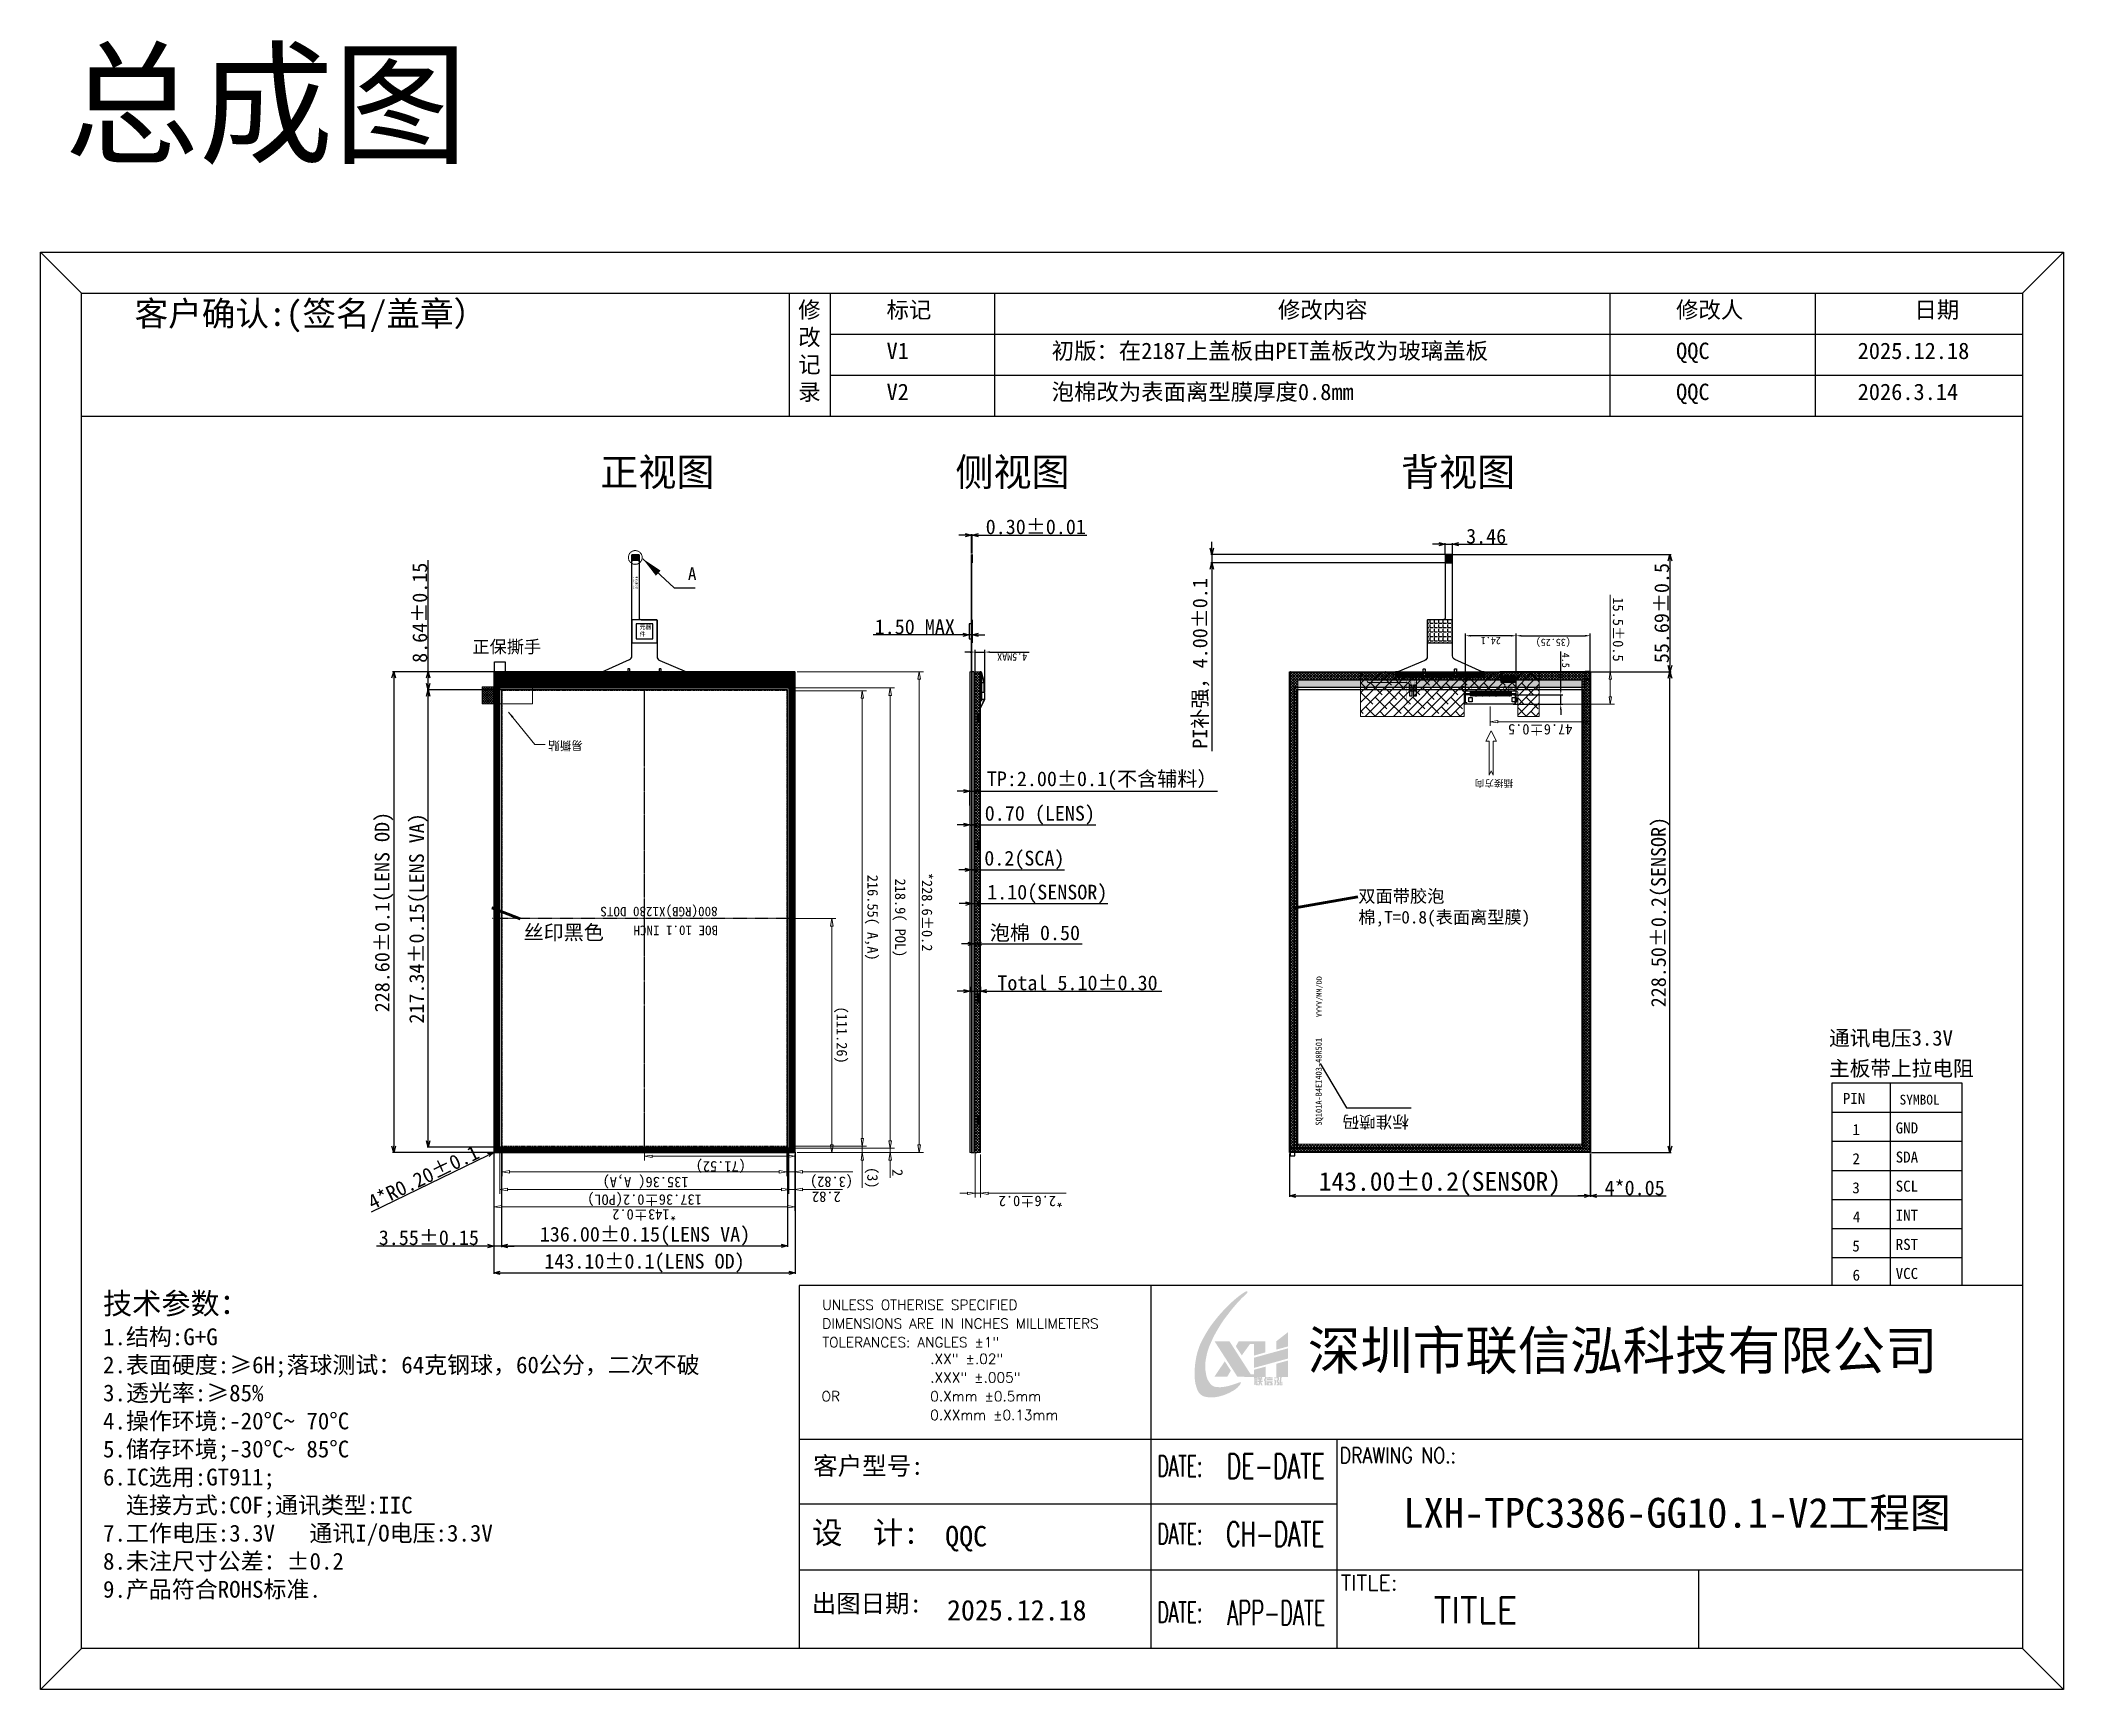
# Model space of a CAD drawing. Header units: millimetres. Extents: x 8997 to 11970, y 808 to 1592.
# Drawn here: x 11009 to 11970, y 808 to 1592 of the extents above; entities that cross this region are included whole.
import ezdxf
from ezdxf.enums import TextEntityAlignment as Align

# ---------------------------------------------------------------- set-up
doc = ezdxf.new("R2010")
doc.units = ezdxf.units.MM
doc.linetypes.add('CENTER', pattern=[0.6, 0.375, -0.075, 0.075, -0.075])
doc.linetypes.add('DASHED', pattern=[0.75, 0.5, -0.25])
for name, color, linetype in [('Bezel l', 22, 'Continuous'), ('Center', 1, 'CENTER'), ('copper', 40, 'Continuous'), ('D', 4, 'Continuous'), ('dim', 4, 'Continuous'), ('FPC', 40, 'Continuous'), ('GKO', 12, 'Continuous'), ('HOU', 7, 'Continuous'), ('Housing', 7, 'Continuous'), ('LCD', 7, 'Continuous'), ('lcm', 6, 'Continuous'), ('lens', 6, 'Continuous'), ('保护膜', 3, 'Continuous'), ('盖板', 6, 'Continuous'), ('背胶', 2, 'Continuous')]:
    doc.layers.add(name, color=color, linetype=linetype)
for name, color, linetype, lineweight in [('LCD AA', 1, 'DASHED', 15), ('OBJ-DIM MODIFY', 1, 'Continuous', 15), ('Ref', 5, 'Continuous', 15), ('Tape', 5, 'Continuous', 15), ('中心线', 1, 'CENTER', 9), ('图框', 7, 'Continuous', 15), ('标注', 3, 'Continuous', 13), ('标注线', 5, 'Continuous', 9), ('標注', 3, 'Continuous', 5)]:
    doc.layers.add(name, color=color, linetype=linetype, lineweight=lineweight)
doc.layers.add('SENSOR', color=9, linetype='Continuous', plot=False)
doc.styles.add('MtX_SimSun', font='')
doc.styles.add('romans', font='romans.shx')
doc.styles.add('ROMANT', font='romans.shx', dxfattribs={"oblique": 10})
doc.styles.get("Standard").update_dxf_attribs({"font": 'simhei.ttf'})
doc.styles.add('TyCAD1', font='')
doc.styles.add('WMF-宋体', font='', dxfattribs={"height": 2.5})
doc.styles.add('宋体', font='')
doc.styles.add('黑体', font='')
doc.styles.get('MtX_SimSun').set_extended_font_data('SimSun')
doc.styles.get('TyCAD1').set_extended_font_data('SimSun')
doc.styles.get('WMF-宋体').set_extended_font_data('SimSun')
doc.styles.get('宋体').set_extended_font_data('SimSun')
doc.styles.get('黑体').set_extended_font_data('楷体_GB2312')
doc.dimstyles.new('FPC DIM', dxfattribs={"dimtxt": 2, "dimasz": 1.5, "dimexe": 0.5, "dimexo": 0.5, "dimgap": 0.11, "dimtad": 0, "dimzin": 1, "dimdsep": 46, "dimtxsty": 'Standard', "dimcen": 0, "dimclrd": 251, "dimclre": 251, "dimclrt": 256, "dimadec": 0, "dimazin": 0, "dimtfac": 1, "dimtofl": 0, "dimtmove": 0, "dimatfit": 3, "dimfxl": 0, "dimlwd": 9, "dimlwe": 9, "dimarcsym": 0})
doc.dimstyles.new('ISO-25', dxfattribs={"dimtxt": 2.5, "dimasz": 2.5, "dimexe": 1.25, "dimexo": 0.625, "dimtad": 1, "dimtxsty": 'Standard', "dimcen": 2.5, "dimadec": 0, "dimazin": 0, "dimtfac": 1, "dimtmove": 0, "dimatfit": 3, "dimfxl": 0, "dimarcsym": 0})
doc.dimstyles.new('ISO-25$0', dxfattribs={"dimtxt": 3.5, "dimasz": 2.5, "dimexe": 1, "dimexo": 0.3, "dimgap": 0.6, "dimtad": 1, "dimdsep": 46, "dimtxsty": 'Standard', "dimcen": 2.5, "dimadec": 0, "dimazin": 0, "dimtfac": 1, "dimtmove": 0, "dimatfit": 3, "dimfxl": 0, "dimarcsym": 0})
doc.dimstyles.new('ME1', dxfattribs={"dimtxt": 10, "dimasz": 10, "dimexe": 0.5, "dimexo": 1.5, "dimgap": 0.3, "dimtad": 1, "dimtoh": 1, "dimzin": 9, "dimdsep": 46, "dimtxsty": 'Standard', "dimcen": 0, "dimclrd": 5, "dimclre": 5, "dimclrt": 7, "dimadec": 1, "dimazin": 2, "dimtfac": 1, "dimtmove": 0, "dimatfit": 3, "dimfxl": 0, "dimtolj": 1, "dimarcsym": 0})
doc.dimstyles.get("Standard").update_dxf_attribs({"dimtxt": 3, "dimasz": 3, "dimexe": 2.5, "dimexo": 0, "dimtad": 1, "dimdsep": 46, "dimtxsty": 'Standard', "dimblk": '_FILLED', "dimblk1": '_FILLED', "dimblk2": '_FILLED', "dimcen": 0.09, "dimadec": 0, "dimazin": 0, "dimtp": 0.01, "dimtm": 0.01, "dimtfac": 1, "dimtofl": 0, "dimtmove": 0, "dimatfit": 3, "dimldrblk": '_FILLED', "dimfxl": 0, "dimtolj": 1, "dimarcsym": 0})
doc.dimstyles.new('STANDARD$0', dxfattribs={"dimtxt": 5.5, "dimasz": 3, "dimexe": 0.5, "dimexo": 0.5, "dimgap": 0.25, "dimtad": 1, "dimzin": 1, "dimdsep": 46, "dimlunit": 6, "dimtxsty": 'Standard', "dimblk": 'OPEN30', "dimcen": 0.5, "dimadec": 0, "dimazin": 0, "dimtm": 0.3, "dimtfac": 1, "dimtmove": 0, "dimatfit": 3, "dimfxl": 0, "dimtolj": 1, "dimtzin": 0, "dimarcsym": 0})
doc.dimstyles.new('標準 0.1', dxfattribs={"dimscale": 0.1, "dimtxt": 2.5, "dimasz": 1.8, "dimexe": 1, "dimexo": 0.5, "dimgap": 0.5, "dimtad": 1, "dimzin": 9, "dimdsep": 46, "dimtxsty": '宋体', "dimblk": 'CLOSEDBLANK', "dimcen": 1.8, "dimclrd": 256, "dimclre": 256, "dimclrt": 3, "dimazin": 2, "dimtfac": 1, "dimtmove": 0, "dimatfit": 3, "dimldrblk": 'CLOSEDBLANK', "dimfxl": 0, "dimlwd": 5, "dimlwe": 5, "dimarcsym": 0})
doc.dimstyles.new('標準2', dxfattribs={"dimscale": 2, "dimtxt": 2.5, "dimasz": 1.8, "dimexe": 1, "dimexo": 0.5, "dimgap": 0.5, "dimtad": 1, "dimzin": 9, "dimdsep": 46, "dimtxsty": '宋体', "dimblk": 'CLOSEDBLANK', "dimcen": 1.8, "dimclrd": 256, "dimclre": 256, "dimclrt": 3, "dimazin": 2, "dimtfac": 1, "dimtmove": 0, "dimatfit": 3, "dimldrblk": 'CLOSEDBLANK', "dimfxl": 0, "dimlwd": 5, "dimlwe": 5, "dimarcsym": 0})

msp = doc.modelspace()

# ---------------------------------------------------------------- texts
at = {"color": 1, "style": 'TyCAD1'}
for s, p in [('通讯电压3.3V', (11858.64, 1113.997)), ('主板带上拉电阻', (11858.64, 1099.564))]:
    msp.add_text(s, height=7.2, dxfattribs=at).set_placement(p)
at = {"color": 7, "style": 'TyCAD1'}
for s, height, p in [('PIN', 5.2404, (11865.184, 1086.256)), ('SYMBOL', 4.68, (11892.148, 1085.966)), ('GND', 5.2404, (11890.316, 1072.236)), ('1', 5.24, (11869.787, 1071.475)), ('2', 5.24, (11869.787, 1057.639)), ('SDA', 5.2404, (11890.316, 1058.401)), ('3', 5.24, (11869.71, 1043.804)), ('SCL', 5.2404, (11890.316, 1044.565)), ('4', 5.24, (11869.941, 1029.968)), ('INT', 5.2404, (11890.316, 1030.729)), ('5', 5.24, (11869.71, 1016.133)), ('RST', 5.2404, (11890.316, 1016.894)), ('6', 5.24, (11869.825, 1002.297)), ('VCC', 5.2404, (11890.316, 1003.058))]:
    msp.add_text(s, height=height, dxfattribs=at).set_placement(p)
at = {"color": 4, "insert": (11038.297, 996.506), "char_height": 7.99968, "width": 480.4624, "attachment_point": 1}
msp.add_mtext('{\\fSimSun|b0|i0|c134|p2;\\H1.27x;技术参数：\\P\\H0.7875x;1.结构:G+G \\P2.表面硬度:≥6H;\\f宋体|b0|i0|c134|p2;\\H0.999875x;\\C7;落球测试：\\fnsimsun|b0|i0|c134|p2;\\C1;64克钢球，60公分，二次不破\\P\\fSimSun|b0|i0|c134|p2;\\H1.000025x;\\C4;3.透光率:≥85%\\P4.操作环境:-20°C~ 70°C\\P5.储存环境;-30°C~ 85°C\\P6.IC选用:GT911;\\P  连接方式:COF;通讯类型:IIC\\P7.工作电压:3.3V   通讯I/O电压:3.3V\\P8.未注尺寸公差：±0.2 \\P\\H0.9998x;9.产品符合ROHS标准.}', dxfattribs=at)
at = {"layer": 'D', "attachment_point": 1}
for s, insert, char_height, width in [('正保撕手', (11213.812, 1306.612), 6, 67.34652), ('{\\C1;双面带胶泡棉,T=0.8(表面离型膜)}', (11634.907, 1188.064), 6, 84.39734), ('丝印黑色', (11238.147, 1171.35), 7, 54.82105)]:
    msp.add_mtext(s, dxfattribs=dict(at, insert=insert, char_height=char_height, width=width))
at = {"layer": 'dim', "color": 4}
for s, height, style, p in [('UNLESS OTHERISE SPECIFIED', 4.7663, 'romans', (11380.148, 988.396)), ('DIMENSIONS ARE IN INCHES MILLIMETERS', 4.7663, 'romans', (11380.148, 979.492)), ('深圳市联信泓科技有限公司', 18.28497, 'MtX_SimSun', (11610.906, 959.96)), ('TOLERANCES: ANGLES %%P1"', 4.7663, 'romans', (11380.148, 970.588)), ('.XX" %%P.02"', 4.7663, 'romans', (11431.478, 962.731)), ('.XXX" %%P.005"', 4.7663, 'romans', (11431.478, 953.827)), ('OR', 4.7663, 'romans', (11379.782, 944.923)), ('0.Xmm %%P0.5mm', 4.7663, 'romans', (11431.478, 944.923)), ('0.XXmm %%P0.13mm', 4.7663, 'romans', (11431.478, 936.019)), ('TITLE:', 7.3328, 'romans', (11626.562, 854.978))]:
    msp.add_text(s, height=height, dxfattribs=dict(at, style=style)).set_placement(p)
at = {"layer": 'dim', "color": 4, "style": 'romans'}
for s, height, width, p in [('DATE:', 9.8723, 0.6, (11539.445, 909.231)), ('DRAWING NO.:', 7.33277, 0.817251, (11626.138, 915.55)), ('DATE:', 9.8723, 0.6, (11539.445, 877.017)), ('DATE:', 9.8723, 0.6, (11539.445, 839.671))]:
    msp.add_text(s, height=height, dxfattribs=dict(at, width=width)).set_placement(p)
at = {"layer": 'dim', "color": 4, "attachment_point": 1, "style": 'romans'}
for s, insert, char_height, width in [('{\\fSimSun|b0|i0|c134|p50;总成图}', (11020.065, 1585.112), 46.80953, 1048.59732), ('{\\fSimSun|b0|i0|c134|p54;客户确认:(签名/盖章）}', (11053.317, 1467.879), 11.70238, 262.14933)]:
    msp.add_mtext(s, dxfattribs=dict(at, insert=insert, char_height=char_height, width=width))
at = {"layer": 'dim', "color": 4, "char_height": 7.80159, "width": 51.73623, "attachment_point": 1}
for s, insert in [('{\\fNSimSun|b0|i0|c134|p49;修\\P改\\P记\\P录}', (11368.721, 1467.722)), ('{\\fNSimSun|b0|i0|c134|p49;标记}', (11410.703, 1467.722)), ('{\\fNSimSun|b0|i0|c134|p49;修改内容}', (11596.718, 1467.722)), ('{\\fNSimSun|b0|i0|c134|p49;修改人}', (11785.95, 1467.722)), ('{\\fNSimSun|b0|i0|c134|p49;日期}', (11899.212, 1467.722))]:
    msp.add_mtext(s, dxfattribs=dict(at, insert=insert))
at = {"layer": 'dim', "char_height": 13.27142, "width": 335.19356, "attachment_point": 1}
for s, insert in [('{\\fSimSun|b0|i0|c134|p54;\\C4;正视图}', (11274.622, 1393.302)), ('{\\fSimSun|b0|i0|c134|p54;\\C4;侧视图}', (11443.411, 1393.302)), ('{\\fSimSun|b0|i0|c134|p54;\\C4;背视图}', (11655.15, 1393.302))]:
    msp.add_mtext(s, dxfattribs=dict(at, insert=insert))
at = {"layer": 'dim', "width": 57.94439, "attachment_point": 1, "style": 'romans'}
for s, insert, char_height in [('{\\fSimSun|b0|i0|c134|p54;客户型号:}', (11375.834, 918.497), 8.53299), ('{\\fSimSun|b0|i0|c134|p54;设  计:}', (11375.261, 887.794), 10.62092), ('{\\fSimSun|b0|i0|c134|p54;出图日期:}', (11375.101, 853.067), 8.53299)]:
    msp.add_mtext(s, dxfattribs=dict(at, insert=insert, char_height=char_height))
at = {"layer": 'dim', "color": 3, "attachment_point": 1, "style": 'romans'}
for s, insert, char_height, width in [('{\\fSimSun|b0|i0|c134|p2;LXH-TPC3386-GG10.1-V2工程图}', (11656.32, 898.992), 14.15232, 319.34202), ('{\\fSimSun|b0|i0|c134|p2;QQC}', (11438.558, 885.675), 9.75198, 198.4624), ('{\\fSimSun|b0|i0|c134|p2;2025.12.18}', (11439.412, 850.488), 9.75198, 198.4624)]:
    msp.add_mtext(s, dxfattribs=dict(at, insert=insert, char_height=char_height, width=width))
at = {"layer": 'dim', "color": 4, "style": 'ROMANT'}
for tag, text, height, width, p, p2 in [('DE-DATE', 'YY-MM-DD', 11.7324, 0.606026, (11572.301, 908.176), (11619.014, 908.176)), ('CH-DATE', '', 11.732, 0.592499, (11572.149, 875.931), (11618.862, 875.931)), ('APP-DATE', '', 11.732, 0.528764, (11572.56, 838.541), (11619.274, 838.541))]:
    msp.add_attdef(tag, text=text, height=height, dxfattribs=dict(at, width=width)).set_placement(p, p2, align=Align.FIT)
at = {"layer": 'dim', "color": 4, "style": 'romans'}
msp.add_attdef('TITLE', (11670.703, 839.508), '', height=12.221, dxfattribs=at)
at = {"layer": 'FPC', "color": 1, "char_height": 7.80159, "attachment_point": 1}
for s, insert, width in [('{\\fNSimSun|b0|i0|c134|p49;V1}', (11410.703, 1448.218), 51.73623), ('{\\fNSimSun|b0|i0|c134|p49;初版：在2187上盖板由PET盖板改为玻璃盖板}', (11489.156, 1448.218), 217.12785), ('{\\fNSimSun|b0|i0|c134|p49;QQC}', (11785.95, 1448.218), 51.73623), ('{\\fNSimSun|b0|i0|c134|p49;2025.12.18}', (11872.262, 1448.218), 51.73623), ('{\\fNSimSun|b0|i0|c134|p49;V2}', (11410.703, 1428.714), 51.73623), ('{\\fNSimSun|b0|i0|c134|p49;泡棉改为表面离型膜厚度0.8mm}', (11489.156, 1428.714), 217.12785), ('{\\fNSimSun|b0|i0|c134|p49;QQC}', (11785.95, 1428.714), 51.73623), ('{\\fNSimSun|b0|i0|c134|p49;2026.3.14}', (11872.262, 1428.714), 51.73623)]:
    msp.add_mtext(s, dxfattribs=dict(at, insert=insert, width=width))
at = {"layer": 'FPC', "insert": (11293.316, 1313.934), "char_height": 2, "width": 6.23141, "attachment_point": 1}
msp.add_mtext('元器件', dxfattribs=at)
at = {"layer": '标注线', "color": 7, "char_height": 0.5, "width": 0.98243, "attachment_point": 7}
for s, insert in [('6', (11289.994, 1343.981)), ('1', (11292.494, 1343.981))]:
    msp.add_mtext(s, dxfattribs=dict(at, insert=insert))
at = {"layer": '标注线', "insert": (11292.561, 1331.266), "char_height": 0.6, "width": 24.11565, "attachment_point": 9}
msp.add_mtext('{\\C7;1.GND\\P2.SDA\\P3.SCL^J4.INT\\P5.RST\\P6.VCC}', dxfattribs=at)
at = {"layer": '标注线', "color": 7, "insert": (11320.361, 1341.339), "char_height": 6, "attachment_point": 3}
msp.add_mtext('A', dxfattribs=at)

# ---------------------------------------------------------------- blocks, each defined once
blk = doc.blocks.new('_Open30')
at = {"color": 0, "linetype": 'ByBlock', "lineweight": -2}
for p, q in [((-1, 0.27), (0, 0)), ((0, 0), (-1, -0.27)), ((0, 0), (-1, 0))]:
    blk.add_line(p, q, dxfattribs=at)
blk = doc.blocks.new('*D56')
at = {"layer": 'D', "color": 0, "lineweight": -2}
for p, q in [((11225.23, 1291.78), (11175.94, 1291.78)), ((11176.44, 1288.78), (11176.44, 1066.18)), ((11223.59, 1063.18), (11175.94, 1063.18))]:
    blk.add_line(p, q, dxfattribs=at)
at = {"layer": 'Defpoints', "color": 0, "lineweight": -2, "ltscale": 8.780934}
for p in [(11225.73, 1291.78), (11176.44, 1063.18), (11224.09, 1063.18)]:
    blk.add_point(p, dxfattribs=at)
at = {"layer": 'D', "color": 0, "lineweight": -2, "ltscale": 8.780934, "xscale": 3, "yscale": 3, "zscale": 3}
for p, rotation in [((11176.44, 1291.78), 90), ((11176.44, 1063.18), 270)]:
    blk.add_blockref('_Open30', p, dxfattribs=dict(at, rotation=rotation))
at = {"layer": 'D', "color": 0, "ltscale": 8.780934, "insert": (11171.88, 1177.48), "char_height": 7, "attachment_point": 5, "rotation": 90}
blk.add_mtext('\\A1;228.60%%P0.1(LENS OD)', dxfattribs=at)
blk = doc.blocks.new('*D57')
at = {"layer": 'D', "color": 0, "lineweight": -2}
for p, q in [((11224.09, 1063.92), (11224.09, 1005.51)), ((11367.19, 1063.39), (11367.19, 1005.51)), ((11227.09, 1006.01), (11364.19, 1006.01))]:
    blk.add_line(p, q, dxfattribs=at)
at = {"layer": 'Defpoints', "color": 0, "lineweight": -2, "ltscale": 8.780934}
for p in [(11224.09, 1064.42), (11367.19, 1063.89), (11367.19, 1006.01)]:
    blk.add_point(p, dxfattribs=at)
at = {"layer": 'D', "color": 0, "lineweight": -2, "ltscale": 8.780934, "xscale": 3, "yscale": 3, "zscale": 3, "rotation": 180}
blk.add_blockref('_Open30', (11224.09, 1006.01), dxfattribs=at)
at = {"layer": 'D', "color": 0, "lineweight": -2, "ltscale": 8.780934, "xscale": 3, "yscale": 3, "zscale": 3}
blk.add_blockref('_Open30', (11367.19, 1006.01), dxfattribs=at)
at = {"layer": 'D', "color": 0, "ltscale": 8.780934, "insert": (11295.64, 1010.57), "char_height": 7, "attachment_point": 5}
blk.add_mtext('\\A1;143.10%%P0.1(LENS OD)', dxfattribs=at)
blk = doc.blocks.new('*D58')
at = {"layer": 'D', "color": 0, "lineweight": -2}
for p, q in [((11227.64, 1065.3), (11227.64, 1018.35)), ((11363.64, 1065.3), (11363.64, 1018.35)), ((11230.64, 1018.85), (11360.64, 1018.85))]:
    blk.add_line(p, q, dxfattribs=at)
at = {"layer": 'Defpoints', "color": 0, "lineweight": -2, "ltscale": 8.780934}
for p in [(11227.64, 1065.8), (11363.64, 1065.8), (11363.64, 1018.85)]:
    blk.add_point(p, dxfattribs=at)
at = {"layer": 'D', "color": 0, "lineweight": -2, "ltscale": 8.780934, "xscale": 3, "yscale": 3, "zscale": 3, "rotation": 180}
blk.add_blockref('_Open30', (11227.64, 1018.85), dxfattribs=at)
at = {"layer": 'D', "color": 0, "lineweight": -2, "ltscale": 8.780934, "xscale": 3, "yscale": 3, "zscale": 3}
blk.add_blockref('_Open30', (11363.64, 1018.85), dxfattribs=at)
at = {"layer": 'D', "color": 0, "ltscale": 8.780934, "insert": (11295.89, 1023.41), "char_height": 7, "attachment_point": 5}
blk.add_mtext('\\A1;136.00%%P0.15(LENS VA)', dxfattribs=at)
blk = doc.blocks.new('*D59')
at = {"layer": 'D', "color": 0, "lineweight": -2}
for p, q in [((11227.14, 1283.14), (11192.31, 1283.14)), ((11192.81, 1068.8), (11192.81, 1280.14)), ((11227.77, 1065.8), (11192.31, 1065.8))]:
    blk.add_line(p, q, dxfattribs=at)
at = {"layer": 'Defpoints', "color": 0, "lineweight": -2, "ltscale": 8.780934}
for p in [(11192.81, 1283.14), (11227.64, 1283.14), (11228.27, 1065.8)]:
    blk.add_point(p, dxfattribs=at)
at = {"layer": 'D', "color": 0, "lineweight": -2, "ltscale": 8.780934, "xscale": 3, "yscale": 3, "zscale": 3}
for p, rotation in [((11192.81, 1283.14), 90), ((11192.81, 1065.8), 270)]:
    blk.add_blockref('_Open30', p, dxfattribs=dict(at, rotation=rotation))
at = {"layer": 'D', "color": 0, "ltscale": 8.780934, "insert": (11188.25, 1174.47), "char_height": 7, "attachment_point": 5, "rotation": 90}
blk.add_mtext('\\A1;217.34%%P0.15(LENS VA)', dxfattribs=at)
blk = doc.blocks.new('*D60')
at = {"layer": 'D', "color": 0, "lineweight": -2}
for p, q in [((11602.19, 1062.73), (11602.19, 1042.04)), ((11745.19, 1062.73), (11745.19, 1042.04)), ((11605.19, 1042.54), (11742.19, 1042.54))]:
    blk.add_line(p, q, dxfattribs=at)
at = {"layer": 'Defpoints', "color": 0, "lineweight": -2, "ltscale": 8.780934}
for p in [(11602.19, 1063.23), (11745.19, 1063.23), (11745.19, 1042.54)]:
    blk.add_point(p, dxfattribs=at)
at = {"layer": 'D', "color": 0, "lineweight": -2, "ltscale": 8.780934, "xscale": 3, "yscale": 3, "zscale": 3, "rotation": 180}
blk.add_blockref('_Open30', (11602.19, 1042.54), dxfattribs=at)
at = {"layer": 'D', "color": 0, "lineweight": -2, "ltscale": 8.780934, "xscale": 3, "yscale": 3, "zscale": 3}
blk.add_blockref('_Open30', (11745.19, 1042.54), dxfattribs=at)
at = {"layer": 'D', "color": 0, "ltscale": 8.780934, "insert": (11673.69, 1048.27), "char_height": 7, "attachment_point": 5}
blk.add_mtext('\\A1;\\H1.272727x;143.00%%P0.2(SENSOR)', dxfattribs=at)
blk = doc.blocks.new('*D61')
at = {"layer": 'D', "color": 0, "lineweight": -2}
for p, q in [((11745.69, 1291.73), (11783.56, 1291.73)), ((11783.06, 1066.23), (11783.06, 1288.73)), ((11745.69, 1063.23), (11783.56, 1063.23))]:
    blk.add_line(p, q, dxfattribs=at)
at = {"layer": 'Defpoints', "color": 0, "lineweight": -2, "ltscale": 8.780934}
for p in [(11745.19, 1291.73), (11783.06, 1291.73), (11745.19, 1063.23)]:
    blk.add_point(p, dxfattribs=at)
at = {"layer": 'D', "color": 0, "lineweight": -2, "ltscale": 8.780934, "xscale": 3, "yscale": 3, "zscale": 3}
for p, rotation in [((11783.06, 1291.73), 90), ((11783.06, 1063.23), 270)]:
    blk.add_blockref('_Open30', p, dxfattribs=dict(at, rotation=rotation))
at = {"layer": 'D', "color": 0, "ltscale": 8.780934, "insert": (11778.51, 1177.48), "char_height": 7, "attachment_point": 5, "rotation": 90}
blk.add_mtext('\\A1;228.50%%P0.2(SENSOR)', dxfattribs=at)
blk = doc.blocks.new('*D62')
at = {"layer": 'D', "color": 0, "lineweight": -2}
for p, q in [((11745.19, 1062.73), (11745.19, 1042.04)), ((11745.24, 1062.68), (11745.24, 1042.04)), ((11742.19, 1042.54), (11739.19, 1042.54)), ((11745.19, 1042.54), (11745.24, 1042.54)), ((11748.24, 1042.54), (11781.27, 1042.54))]:
    blk.add_line(p, q, dxfattribs=at)
at = {"layer": 'Defpoints', "color": 0, "lineweight": -2, "ltscale": 8.780934}
for p in [(11745.19, 1063.23), (11745.24, 1063.18), (11745.24, 1042.54)]:
    blk.add_point(p, dxfattribs=at)
at = {"layer": 'D', "color": 0, "lineweight": -2, "ltscale": 8.780934, "xscale": 3, "yscale": 3, "zscale": 3}
blk.add_blockref('_Open30', (11745.19, 1042.54), dxfattribs=at)
at = {"layer": 'D', "color": 0, "lineweight": -2, "ltscale": 8.780934, "xscale": 3, "yscale": 3, "zscale": 3, "rotation": 180}
blk.add_blockref('_Open30', (11745.24, 1042.54), dxfattribs=at)
at = {"layer": 'D', "color": 0, "ltscale": 8.780934, "insert": (11766.25, 1046.33), "char_height": 7, "attachment_point": 5}
blk.add_mtext('\\A1;4*0.05', dxfattribs=at)
blk = doc.blocks.new('*D63')
at = {"layer": 'D', "color": 0, "lineweight": -2}
for p, q in [((11447.28, 1218.97), (11444.28, 1218.97)), ((11450.28, 1219.11), (11450.28, 1218.47)), ((11450.28, 1218.97), (11450.98, 1218.97)), ((11450.98, 1219.2), (11450.98, 1218.47)), ((11453.98, 1218.97), (11510.14, 1218.97))]:
    blk.add_line(p, q, dxfattribs=at)
at = {"layer": 'Defpoints', "color": 0, "lineweight": -2, "ltscale": 8.780934}
for p in [(11450.28, 1219.61), (11450.98, 1219.7), (11450.98, 1218.97)]:
    blk.add_point(p, dxfattribs=at)
at = {"layer": 'D', "color": 0, "lineweight": -2, "ltscale": 8.780934, "xscale": 3, "yscale": 3, "zscale": 3}
blk.add_blockref('_Open30', (11450.28, 1218.97), dxfattribs=at)
at = {"layer": 'D', "color": 0, "lineweight": -2, "ltscale": 8.780934, "xscale": 3, "yscale": 3, "zscale": 3, "rotation": 180}
blk.add_blockref('_Open30', (11450.98, 1218.97), dxfattribs=at)
at = {"layer": 'D', "color": 0, "ltscale": 8.780934, "insert": (11483.56, 1223.53), "char_height": 7, "attachment_point": 5}
blk.add_mtext('\\A1;0.70 (LENS)', dxfattribs=at)
blk = doc.blocks.new('*D64')
at = {"layer": 'D', "color": 0, "lineweight": -2}
for p, q in [((11447.98, 1197.62), (11444.98, 1197.62)), ((11450.98, 1198.12), (11450.98, 1198.12)), ((11450.98, 1197.62), (11451.18, 1197.62)), ((11451.18, 1197.14), (11451.18, 1197.12)), ((11454.18, 1197.62), (11495.23, 1197.62))]:
    blk.add_line(p, q, dxfattribs=at)
at = {"layer": 'Defpoints', "color": 0, "lineweight": -2, "ltscale": 8.780934}
for p in [(11450.98, 1197.62), (11451.18, 1197.64), (11451.18, 1197.62)]:
    blk.add_point(p, dxfattribs=at)
at = {"layer": 'D', "color": 0, "lineweight": -2, "ltscale": 8.780934, "xscale": 3, "yscale": 3, "zscale": 3}
blk.add_blockref('_Open30', (11450.98, 1197.62), dxfattribs=at)
at = {"layer": 'D', "color": 0, "lineweight": -2, "ltscale": 8.780934, "xscale": 3, "yscale": 3, "zscale": 3, "rotation": 180}
blk.add_blockref('_Open30', (11451.18, 1197.62), dxfattribs=at)
at = {"layer": 'D', "color": 0, "ltscale": 8.780934, "insert": (11476.2, 1202.18), "char_height": 7, "attachment_point": 5}
blk.add_mtext('\\A1;0.2(SCA)', dxfattribs=at)
blk = doc.blocks.new('*D65')
at = {"layer": 'D', "color": 0, "lineweight": -2}
for p, q in [((11448.18, 1181.5), (11445.18, 1181.5)), ((11451.18, 1181.5), (11452.28, 1181.5)), ((11451.18, 1181.04), (11451.18, 1181)), ((11452.28, 1181.04), (11452.28, 1181)), ((11455.28, 1181.5), (11515.88, 1181.5))]:
    blk.add_line(p, q, dxfattribs=at)
at = {"layer": 'Defpoints', "color": 0, "lineweight": -2, "ltscale": 8.780934}
for p in [(11451.18, 1181.54), (11452.28, 1181.54), (11452.28, 1181.5)]:
    blk.add_point(p, dxfattribs=at)
at = {"layer": 'D', "color": 0, "lineweight": -2, "ltscale": 8.780934, "xscale": 3, "yscale": 3, "zscale": 3}
blk.add_blockref('_Open30', (11451.18, 1181.5), dxfattribs=at)
at = {"layer": 'D', "color": 0, "lineweight": -2, "ltscale": 8.780934, "xscale": 3, "yscale": 3, "zscale": 3, "rotation": 180}
blk.add_blockref('_Open30', (11452.28, 1181.5), dxfattribs=at)
at = {"layer": 'D', "color": 0, "ltscale": 8.780934, "insert": (11487.08, 1186.06), "char_height": 7, "attachment_point": 5}
blk.add_mtext('\\A1;1.10(SENSOR)', dxfattribs=at)
blk = doc.blocks.new('*D66')
at = {"layer": 'D', "color": 0, "lineweight": -2}
for p, q in [((11447.28, 1235.01), (11444.28, 1235.01)), ((11450.28, 1228.09), (11450.28, 1235.51)), ((11450.28, 1235.01), (11452.28, 1235.01)), ((11452.28, 1235.45), (11452.28, 1235.51)), ((11455.28, 1235.01), (11568.06, 1235.01))]:
    blk.add_line(p, q, dxfattribs=at)
at = {"layer": 'Defpoints', "color": 0, "lineweight": -2, "ltscale": 8.780934}
for p in [(11452.28, 1235.01), (11452.28, 1234.95), (11450.28, 1227.59)]:
    blk.add_point(p, dxfattribs=at)
at = {"layer": 'D', "color": 0, "lineweight": -2, "ltscale": 8.780934, "xscale": 3, "yscale": 3, "zscale": 3}
blk.add_blockref('_Open30', (11450.28, 1235.01), dxfattribs=at)
at = {"layer": 'D', "color": 0, "lineweight": -2, "ltscale": 8.780934, "xscale": 3, "yscale": 3, "zscale": 3, "rotation": 180}
blk.add_blockref('_Open30', (11452.28, 1235.01), dxfattribs=at)
at = {"layer": 'D', "color": 0, "ltscale": 8.780934, "insert": (11513.17, 1239.92), "char_height": 7, "attachment_point": 5}
blk.add_mtext('\\A1;TP:2.00%%P0.1(不含辅料）', dxfattribs=at)
blk = doc.blocks.new('*D67')
at = {"layer": 'D', "color": 0, "lineweight": -2}
for p, q in [((11678.89, 1347.47), (11564.78, 1347.47)), ((11565.28, 1350.47), (11565.28, 1353.47)), ((11565.28, 1347.47), (11565.28, 1343.47)), ((11678.89, 1343.47), (11564.78, 1343.47)), ((11565.28, 1340.47), (11565.28, 1253.95))]:
    blk.add_line(p, q, dxfattribs=at)
at = {"layer": 'Defpoints', "color": 0, "lineweight": -2, "ltscale": 8.780934}
for p in [(11679.39, 1347.47), (11565.28, 1343.47), (11679.39, 1343.47)]:
    blk.add_point(p, dxfattribs=at)
at = {"layer": 'D', "color": 0, "lineweight": -2, "ltscale": 8.780934, "xscale": 3, "yscale": 3, "zscale": 3}
for p, rotation in [((11565.28, 1347.47), 270), ((11565.28, 1343.47), 90)]:
    blk.add_blockref('_Open30', p, dxfattribs=dict(at, rotation=rotation))
at = {"layer": 'D', "color": 0, "ltscale": 8.780934, "insert": (11560.17, 1295.71), "char_height": 7, "attachment_point": 5, "rotation": 90}
blk.add_mtext('\\A1;PI补强，4.00%%P0.1', dxfattribs=at)
blk = doc.blocks.new('*D68')
at = {"layer": 'D', "color": 0, "lineweight": -2}
for p, q in [((11679.89, 1347.47), (11783.56, 1347.47)), ((11783.06, 1344.47), (11783.06, 1294.78)), ((11699, 1291.78), (11783.56, 1291.78))]:
    blk.add_line(p, q, dxfattribs=at)
at = {"layer": 'Defpoints', "color": 0, "lineweight": -2, "ltscale": 8.780934}
for p in [(11679.39, 1347.47), (11698.5, 1291.78), (11783.06, 1291.78)]:
    blk.add_point(p, dxfattribs=at)
at = {"layer": 'D', "color": 0, "lineweight": -2, "ltscale": 8.780934, "xscale": 3, "yscale": 3, "zscale": 3}
for p, rotation in [((11783.06, 1347.47), 90), ((11783.06, 1291.78), 270)]:
    blk.add_blockref('_Open30', p, dxfattribs=dict(at, rotation=rotation))
at = {"layer": 'D', "color": 0, "ltscale": 8.780934, "insert": (11779.14, 1319.63), "char_height": 7, "attachment_point": 5, "rotation": 90}
blk.add_mtext('\\A1;55.69%%P0.5', dxfattribs=at)
blk = doc.blocks.new('_FILLED')
at = {"color": 0, "linetype": 'ByBlock'}
blk.add_solid([(0, 0), (-1, 0.17), (-1, -0.17)], dxfattribs=at)
blk = doc.blocks.new('*D69')
at = {"layer": 'D', "color": 0, "lineweight": -2}
for p, q in [((11673.23, 1352.4), (11670.23, 1352.4)), ((11676.23, 1347.67), (11676.23, 1352.9)), ((11676.23, 1352.4), (11679.69, 1352.4)), ((11679.69, 1347.67), (11679.69, 1352.9)), ((11682.69, 1352.4), (11705.69, 1352.4))]:
    blk.add_line(p, q, dxfattribs=at)
at = {"layer": 'Defpoints', "color": 0, "lineweight": -2, "ltscale": 8.780934}
for p in [(11676.23, 1347.17), (11679.69, 1352.4), (11679.69, 1347.17)]:
    blk.add_point(p, dxfattribs=at)
at = {"layer": 'D', "color": 0, "lineweight": -2, "ltscale": 8.780934, "xscale": 3, "yscale": 3, "zscale": 3}
blk.add_blockref('_Open30', (11676.23, 1352.4), dxfattribs=at)
at = {"layer": 'D', "color": 0, "lineweight": -2, "ltscale": 8.780934, "xscale": 3, "yscale": 3, "zscale": 3, "rotation": 180}
blk.add_blockref('_Open30', (11679.69, 1352.4), dxfattribs=at)
at = {"layer": 'D', "color": 0, "ltscale": 8.780934, "insert": (11695.69, 1356.15), "char_height": 7, "attachment_point": 5}
blk.add_mtext('\\A1;3.46', dxfattribs=at)
blk = doc.blocks.new('*D70')
at = {"layer": 'D', "color": 0, "lineweight": -2}
for p, q in [((11448.09, 1356.67), (11445.09, 1356.67)), ((11451.09, 1347.97), (11451.09, 1357.17)), ((11451.09, 1356.67), (11451.39, 1356.67)), ((11451.39, 1347.97), (11451.39, 1357.17)), ((11454.39, 1356.67), (11505.87, 1356.67))]:
    blk.add_line(p, q, dxfattribs=at)
at = {"layer": 'Defpoints', "color": 0, "lineweight": -2, "ltscale": 8.780934}
for p in [(11451.39, 1356.67), (11451.09, 1347.47), (11451.39, 1347.47)]:
    blk.add_point(p, dxfattribs=at)
at = {"layer": 'D', "color": 0, "lineweight": -2, "ltscale": 8.780934, "xscale": 3, "yscale": 3, "zscale": 3}
blk.add_blockref('_Open30', (11451.09, 1356.67), dxfattribs=at)
at = {"layer": 'D', "color": 0, "lineweight": -2, "ltscale": 8.780934, "xscale": 3, "yscale": 3, "zscale": 3, "rotation": 180}
blk.add_blockref('_Open30', (11451.39, 1356.67), dxfattribs=at)
at = {"layer": 'D', "color": 0, "ltscale": 8.780934, "insert": (11481.63, 1360.6), "char_height": 7, "attachment_point": 5}
blk.add_mtext('\\A1;0.30%%P0.01', dxfattribs=at)
blk = doc.blocks.new('*D71')
at = {"layer": 'D', "color": 0, "lineweight": -2}
for p, q in [((11446.89, 1309.29), (11404.34, 1309.29)), ((11449.89, 1309.64), (11449.89, 1308.79)), ((11451.39, 1309.29), (11449.89, 1309.29)), ((11451.39, 1309.64), (11451.39, 1308.79)), ((11454.39, 1309.29), (11457.39, 1309.29))]:
    blk.add_line(p, q, dxfattribs=at)
at = {"layer": 'Defpoints', "color": 0, "lineweight": -2, "ltscale": 8.780934}
for p in [(11449.89, 1310.14), (11449.89, 1309.29), (11451.39, 1310.14)]:
    blk.add_point(p, dxfattribs=at)
at = {"layer": 'D', "color": 0, "lineweight": -2, "ltscale": 8.780934, "xscale": 3, "yscale": 3, "zscale": 3}
blk.add_blockref('_Open30', (11449.89, 1309.29), dxfattribs=at)
at = {"layer": 'D', "color": 0, "lineweight": -2, "ltscale": 8.780934, "xscale": 3, "yscale": 3, "zscale": 3, "rotation": 180}
blk.add_blockref('_Open30', (11451.39, 1309.29), dxfattribs=at)
at = {"layer": 'D', "color": 0, "ltscale": 8.780934, "insert": (11424.11, 1313.08), "char_height": 7, "attachment_point": 5}
blk.add_mtext('\\A1;1.50 MAX', dxfattribs=at)
blk = doc.blocks.new('*D72')
at = {"layer": 'D', "color": 0, "lineweight": -2}
for p, q in [((11224.09, 1062.68), (11224.09, 1018.23)), ((11227.64, 1065.63), (11227.64, 1018.23)), ((11221.09, 1018.73), (11168.2, 1018.73)), ((11227.64, 1018.73), (11224.09, 1018.73)), ((11230.64, 1018.73), (11233.64, 1018.73))]:
    blk.add_line(p, q, dxfattribs=at)
at = {"layer": 'Defpoints', "color": 0, "lineweight": -2, "ltscale": 8.780934}
for p in [(11224.09, 1063.18), (11227.64, 1066.13), (11224.09, 1018.73)]:
    blk.add_point(p, dxfattribs=at)
at = {"layer": 'D', "color": 0, "lineweight": -2, "ltscale": 8.780934, "xscale": 3, "yscale": 3, "zscale": 3}
blk.add_blockref('_Open30', (11224.09, 1018.73), dxfattribs=at)
at = {"layer": 'D', "color": 0, "lineweight": -2, "ltscale": 8.780934, "xscale": 3, "yscale": 3, "zscale": 3, "rotation": 180}
blk.add_blockref('_Open30', (11227.64, 1018.73), dxfattribs=at)
at = {"layer": 'D', "color": 0, "ltscale": 8.780934, "insert": (11193.15, 1022.66), "char_height": 7, "attachment_point": 5}
blk.add_mtext('\\A1;3.55\\fSimHei|b0|i0|c134|p49;±0.15', dxfattribs=at)
blk = doc.blocks.new('*D55')
at = {"layer": 'D', "color": 0, "lineweight": -2}
for p, q in [((11192.81, 1291.78), (11192.81, 1344.79)), ((11246.15, 1291.78), (11192.31, 1291.78)), ((11192.81, 1286.14), (11192.81, 1288.78)), ((11246.15, 1283.14), (11192.31, 1283.14))]:
    blk.add_line(p, q, dxfattribs=at)
at = {"layer": 'Defpoints', "color": 0, "lineweight": -2, "ltscale": 8.780934}
for p in [(11192.81, 1291.78), (11246.65, 1291.78), (11246.65, 1283.14)]:
    blk.add_point(p, dxfattribs=at)
at = {"layer": 'D', "color": 0, "lineweight": -2, "ltscale": 8.780934, "xscale": 3, "yscale": 3, "zscale": 3}
for p, rotation in [((11192.81, 1291.78), 90), ((11192.81, 1283.14), 270)]:
    blk.add_blockref('_Open30', p, dxfattribs=dict(at, rotation=rotation))
at = {"layer": 'D', "color": 0, "ltscale": 8.780934, "insert": (11188.88, 1319.79), "char_height": 7, "attachment_point": 5, "rotation": 90}
blk.add_mtext('\\A1;8.64\\fSimHei|b0|i0|c134|p49;±0.15', dxfattribs=at)
blk = doc.blocks.new('_ClosedBlank')
at = {"color": 0, "linetype": 'ByBlock', "lineweight": -2}
for p, q in [((-1, 0.17), (0, 0)), ((-1, 0.17), (-1, -0.17)), ((0, 0), (-1, -0.17))]:
    blk.add_line(p, q, dxfattribs=at)
blk = doc.blocks.new('*D73')
at = {"layer": 'Defpoints', "color": 0, "lineweight": -2, "ltscale": 8.780934}
for p in [(12490.19, 1335.62), (12347.19, 1309.84), (12490.19, 1309.84)]:
    blk.add_point(p, dxfattribs=at)
at = {"layer": '標注', "linetype": 'Continuous', "lineweight": 5}
for p, q in [((12347.19, 1310.84), (12347.19, 1337.62)), ((12490.19, 1310.84), (12490.19, 1337.62)), ((12350.79, 1335.62), (12486.59, 1335.62))]:
    blk.add_line(p, q, dxfattribs=at)
at = {"layer": '標注', "lineweight": 5, "ltscale": 8.780934, "xscale": 3.6, "yscale": 3.6, "zscale": 3.6, "rotation": 180}
blk.add_blockref('_ClosedBlank', (12347.19, 1335.62), dxfattribs=at)
at = {"layer": '標注', "lineweight": 5, "ltscale": 8.780934, "xscale": 3.6, "yscale": 3.6, "zscale": 3.6}
blk.add_blockref('_ClosedBlank', (12490.19, 1335.62), dxfattribs=at)
at = {"layer": '標注', "color": 3, "ltscale": 8.780934, "insert": (12418.69, 1339.32), "char_height": 5, "attachment_point": 5, "style": '宋体'}
blk.add_mtext('*143%%p0.2', dxfattribs=at)
blk = doc.blocks.new('*D74')
at = {"layer": 'Defpoints', "color": 0, "lineweight": -2, "ltscale": 8.780934}
for p in [(12347.19, 1309.86), (12288.1, 1081.26), (12347.19, 1081.26)]:
    blk.add_point(p, dxfattribs=at)
at = {"layer": '標注', "linetype": 'Continuous', "lineweight": 5}
for p, q in [((12346.19, 1309.86), (12286.1, 1309.86)), ((12288.1, 1306.26), (12288.1, 1084.86)), ((12346.19, 1081.26), (12286.1, 1081.26))]:
    blk.add_line(p, q, dxfattribs=at)
at = {"layer": '標注', "lineweight": 5, "ltscale": 8.780934, "xscale": 3.6, "yscale": 3.6, "zscale": 3.6}
for p, rotation in [((12288.1, 1309.86), 90), ((12288.1, 1081.26), 270)]:
    blk.add_blockref('_ClosedBlank', p, dxfattribs=dict(at, rotation=rotation))
at = {"layer": '標注', "color": 3, "ltscale": 8.780934, "insert": (12284.4, 1195.56), "char_height": 5, "attachment_point": 5, "rotation": 90, "style": '宋体'}
blk.add_mtext('*228.6%%p0.2', dxfattribs=at)
blk = doc.blocks.new('*D75')
at = {"layer": 'Defpoints', "color": 0, "lineweight": -2, "ltscale": 8.780934}
for p in [(12486.37, 1319.03), (12351.01, 1306.86), (12486.37, 1306.86)]:
    blk.add_point(p, dxfattribs=at)
at = {"layer": '標注', "linetype": 'Continuous', "lineweight": 5}
for p, q in [((12351.01, 1307.86), (12351.01, 1321.03)), ((12354.61, 1319.03), (12482.77, 1319.03)), ((12486.37, 1307.86), (12486.37, 1321.03))]:
    blk.add_line(p, q, dxfattribs=at)
at = {"layer": '標注', "lineweight": 5, "ltscale": 8.780934, "xscale": 3.6, "yscale": 3.6, "zscale": 3.6, "rotation": 180}
blk.add_blockref('_ClosedBlank', (12351.01, 1319.03), dxfattribs=at)
at = {"layer": '標注', "lineweight": 5, "ltscale": 8.780934, "xscale": 3.6, "yscale": 3.6, "zscale": 3.6}
blk.add_blockref('_ClosedBlank', (12486.37, 1319.03), dxfattribs=at)
at = {"layer": '標注', "color": 3, "ltscale": 8.780934, "insert": (12418.19, 1323.32), "char_height": 5, "attachment_point": 5, "style": '宋体'}
blk.add_mtext('135.36( A,A)', dxfattribs=at)
blk = doc.blocks.new('*D76')
at = {"layer": 'Defpoints', "color": 0, "lineweight": -2, "ltscale": 8.780934}
for p in [(12347.19, 1311.66), (12347.19, 1309.84), (12418.71, 1306.89)]:
    blk.add_point(p, dxfattribs=at)
at = {"layer": '標注', "linetype": 'Continuous', "lineweight": 5}
for p, q in [((12347.19, 1310.84), (12347.19, 1313.66)), ((12415.11, 1311.66), (12350.79, 1311.66)), ((12418.71, 1307.89), (12418.71, 1313.66))]:
    blk.add_line(p, q, dxfattribs=at)
at = {"layer": '標注', "lineweight": 5, "ltscale": 8.780934, "xscale": 3.6, "yscale": 3.6, "zscale": 3.6, "rotation": 180}
blk.add_blockref('_ClosedBlank', (12347.19, 1311.66), dxfattribs=at)
at = {"layer": '標注', "lineweight": 5, "ltscale": 8.780934, "xscale": 3.6, "yscale": 3.6, "zscale": 3.6}
blk.add_blockref('_ClosedBlank', (12418.71, 1311.66), dxfattribs=at)
at = {"layer": '標注', "color": 3, "ltscale": 8.780934, "insert": (12382.45, 1315.84), "char_height": 5, "attachment_point": 5, "style": '宋体'}
blk.add_mtext('(71.52)', dxfattribs=at)
blk = doc.blocks.new('*D77')
at = {"layer": 'Defpoints', "color": 0, "lineweight": -2, "ltscale": 8.780934}
for p in [(12347.19, 1309.86), (12329.68, 1198.6), (12349.98, 1198.6)]:
    blk.add_point(p, dxfattribs=at)
at = {"layer": '標注', "linetype": 'Continuous', "lineweight": 5}
for p, q in [((12346.19, 1309.86), (12327.68, 1309.86)), ((12329.68, 1306.26), (12329.68, 1202.2)), ((12348.98, 1198.6), (12327.68, 1198.6))]:
    blk.add_line(p, q, dxfattribs=at)
at = {"layer": '標注', "lineweight": 5, "ltscale": 8.780934, "xscale": 3.6, "yscale": 3.6, "zscale": 3.6}
for p, rotation in [((12329.68, 1309.86), 90), ((12329.68, 1198.6), 270)]:
    blk.add_blockref('_ClosedBlank', p, dxfattribs=dict(at, rotation=rotation))
at = {"layer": '標注', "color": 3, "ltscale": 8.780934, "insert": (12325.5, 1254.03), "char_height": 5, "attachment_point": 5, "rotation": 90, "style": '宋体'}
blk.add_mtext('(111.26)', dxfattribs=at)
blk = doc.blocks.new('*D78')
at = {"layer": 'Defpoints', "color": 0, "lineweight": -2, "ltscale": 8.780934}
for p in [(12315.16, 1306.86), (12351.01, 1306.86), (12351.03, 1090.31)]:
    blk.add_point(p, dxfattribs=at)
at = {"layer": '標注', "linetype": 'Continuous', "lineweight": 5}
for p, q in [((12350.01, 1306.86), (12313.16, 1306.86)), ((12315.16, 1093.91), (12315.16, 1303.26)), ((12350.03, 1090.31), (12313.16, 1090.31))]:
    blk.add_line(p, q, dxfattribs=at)
at = {"layer": '標注', "lineweight": 5, "ltscale": 8.780934, "xscale": 3.6, "yscale": 3.6, "zscale": 3.6}
for p, rotation in [((12315.16, 1306.86), 90), ((12315.16, 1090.31), 270)]:
    blk.add_blockref('_ClosedBlank', p, dxfattribs=dict(at, rotation=rotation))
at = {"layer": '標注', "color": 3, "ltscale": 8.780934, "insert": (12310.86, 1198.22), "char_height": 5, "attachment_point": 5, "rotation": 90, "style": '宋体'}
blk.add_mtext('216.55( A,A)', dxfattribs=at)
blk = doc.blocks.new('*D79')
at = {"layer": 'Defpoints', "color": 0, "lineweight": -2, "ltscale": 8.780934}
for p in [(12301.92, 1309.86), (12347.19, 1309.86), (12350.01, 1307.86)]:
    blk.add_point(p, dxfattribs=at)
at = {"layer": '標注', "linetype": 'Continuous', "lineweight": 5}
for p, q in [((12301.92, 1313.46), (12301.92, 1321.82)), ((12346.19, 1309.86), (12299.92, 1309.86)), ((12349.01, 1307.86), (12299.92, 1307.86)), ((12301.92, 1307.86), (12301.92, 1309.86)), ((12301.92, 1304.26), (12301.92, 1300.66))]:
    blk.add_line(p, q, dxfattribs=at)
at = {"layer": '標注', "lineweight": 5, "ltscale": 8.780934, "xscale": 3.6, "yscale": 3.6, "zscale": 3.6}
for p, rotation in [((12301.92, 1309.86), 270), ((12301.92, 1307.86), 90)]:
    blk.add_blockref('_ClosedBlank', p, dxfattribs=dict(at, rotation=rotation))
at = {"layer": '標注', "color": 3, "ltscale": 8.780934, "insert": (12298.42, 1319.44), "char_height": 5, "attachment_point": 5, "rotation": 90, "style": '宋体'}
blk.add_mtext('2', dxfattribs=at)
blk = doc.blocks.new('YS')
at = {"layer": 'Tape', "linetype": 'Continuous'}
h = blk.add_hatch(dxfattribs=at)
h.set_pattern_fill('ANSI37', color=256, scale=0.25, angle=270, style=0)
h.set_pattern_definition([(315, (20795.5434, 7364.5364), (0.56126601, 0.56126601), []), (45, (20795.5434, 7364.5364), (-0.56126601, 0.56126601), [])])
h.paths.add_polyline_path([(17679.23, 2677.13), (17679.23, 2685.13), (17671.23, 2685.13), (17671.23, 2677.13)])
at = {"layer": 'Tape', "color": 2, "linetype": 'Continuous'}
for p, q in [((17655.23, 2677.13), (17655.23, 2685.13)), ((17655.23, 2685.13), (17671.23, 2685.13)), ((17671.23, 2677.13), (17655.23, 2677.13))]:
    blk.add_line(p, q, dxfattribs=at)
blk.add_lwpolyline([(17679.23, 2677.13), (17679.23, 2685.13), (17671.23, 2685.13), (17671.23, 2677.13)], close=True, dxfattribs=at)
blk = doc.blocks.new('*D80')
at = {"layer": 'Defpoints', "color": 0, "lineweight": -2, "ltscale": 8.780934}
for p in [(12347.19, 1319.03), (12347.19, 1309.84), (12351.01, 1306.86)]:
    blk.add_point(p, dxfattribs=at)
at = {"layer": '標注', "linetype": 'Continuous', "lineweight": 5}
for p, q in [((12343.59, 1319.03), (12319.64, 1319.03)), ((12347.19, 1310.84), (12347.19, 1321.03)), ((12351.01, 1319.03), (12347.19, 1319.03)), ((12351.01, 1307.86), (12351.01, 1321.03)), ((12354.61, 1319.03), (12358.21, 1319.03))]:
    blk.add_line(p, q, dxfattribs=at)
at = {"layer": '標注', "lineweight": 5, "ltscale": 8.780934, "xscale": 3.6, "yscale": 3.6, "zscale": 3.6}
blk.add_blockref('_ClosedBlank', (12347.19, 1319.03), dxfattribs=at)
at = {"layer": '標注', "lineweight": 5, "ltscale": 8.780934, "xscale": 3.6, "yscale": 3.6, "zscale": 3.6, "rotation": 180}
blk.add_blockref('_ClosedBlank', (12351.01, 1319.03), dxfattribs=at)
at = {"layer": '標注', "color": 3, "ltscale": 8.780934, "insert": (12329.81, 1323.21), "char_height": 5, "attachment_point": 5, "style": '宋体'}
blk.add_mtext('(3.82)', dxfattribs=at)
blk = doc.blocks.new('01')
for points in [[(0.02, -0.04), (0.02, -0.02), (0.03, -0.02), (0.03, -0.01), (0.04, -0.01), (0.04, -0.02), (0.06, -0.02), (0.06, -0.04), (0.04, -0.04), (0.04, -0.05), (0.03, -0.05), (0.03, -0.04)], [(0.02, -0.01), (0.02, -0.01), (0.02, -0.02), (0.02, -0.02)]]:
    blk.add_hatch(color=3).paths.add_polyline_path(points)
for p, q in [((0.06, -0.01), (0.01, -0.06)), ((0.01, -0.01), (0.06, -0.06))]:
    blk.add_line(p, q)
for points in [[(0.01, -0.01), (0.06, -0.01), (0.06, -0.06), (0.01, -0.06)], [(0.02, -0.01), (0.02, -0.01), (0.02, -0.02), (0.02, -0.02)]]:
    blk.add_lwpolyline(points, close=True)
blk.add_lwpolyline([(0.02, -0.04), (0.02, -0.02), (0.03, -0.02), (0.03, -0.01), (0.04, -0.01), (0.04, -0.02), (0.06, -0.02), (0.06, -0.04), (0.04, -0.04), (0.04, -0.05), (0.03, -0.05), (0.03, -0.04), (0.02, -0.04)])
blk = doc.blocks.new('*D81')
at = {"layer": 'Defpoints', "color": 0, "lineweight": -2, "ltscale": 8.780934}
for p in [(12350.01, 1307.86), (12301.92, 1088.96), (12350.01, 1088.96)]:
    blk.add_point(p, dxfattribs=at)
at = {"layer": '標注', "linetype": 'Continuous', "lineweight": 5}
for p, q in [((12349.01, 1307.86), (12299.92, 1307.86)), ((12301.92, 1304.26), (12301.92, 1092.56)), ((12349.01, 1088.96), (12299.92, 1088.96))]:
    blk.add_line(p, q, dxfattribs=at)
at = {"layer": '標注', "lineweight": 5, "ltscale": 8.780934, "xscale": 3.6, "yscale": 3.6, "zscale": 3.6}
for p, rotation in [((12301.92, 1307.86), 90), ((12301.92, 1088.96), 270)]:
    blk.add_blockref('_ClosedBlank', p, dxfattribs=dict(at, rotation=rotation))
at = {"layer": '標注', "color": 3, "ltscale": 8.780934, "insert": (12297.74, 1198.3), "char_height": 5, "attachment_point": 5, "rotation": 90, "style": '宋体'}
blk.add_mtext('218.9( POL)', dxfattribs=at)
blk = doc.blocks.new('*D82')
at = {"layer": 'Defpoints', "color": 0, "lineweight": -2, "ltscale": 8.780934}
for p in [(12315.16, 1309.86), (12347.19, 1309.86), (12351.01, 1306.86)]:
    blk.add_point(p, dxfattribs=at)
at = {"layer": '標注', "linetype": 'Continuous', "lineweight": 5}
for p, q in [((12315.16, 1313.46), (12315.16, 1326.68)), ((12346.19, 1309.86), (12313.16, 1309.86)), ((12315.16, 1306.86), (12315.16, 1309.86)), ((12350.01, 1306.86), (12313.16, 1306.86)), ((12315.16, 1303.26), (12315.16, 1299.66))]:
    blk.add_line(p, q, dxfattribs=at)
at = {"layer": '標注', "lineweight": 5, "ltscale": 8.780934, "xscale": 3.6, "yscale": 3.6, "zscale": 3.6}
for p, rotation in [((12315.16, 1309.86), 270), ((12315.16, 1306.86), 90)]:
    blk.add_blockref('_ClosedBlank', p, dxfattribs=dict(at, rotation=rotation))
at = {"layer": '標注', "color": 3, "ltscale": 8.780934, "insert": (12310.97, 1321.87), "char_height": 5, "attachment_point": 5, "rotation": 90, "style": '宋体'}
blk.add_mtext('(3)', dxfattribs=at)
blk = doc.blocks.new('*D83')
at = {"layer": 'Defpoints', "color": 0, "lineweight": -2, "ltscale": 8.780934}
for p in [(12487.37, 1327.46), (12350.01, 1307.86), (12487.37, 1307.86)]:
    blk.add_point(p, dxfattribs=at)
at = {"layer": '標注', "linetype": 'Continuous', "lineweight": 5}
for p, q in [((12350.01, 1308.86), (12350.01, 1329.46)), ((12353.61, 1327.46), (12483.77, 1327.46)), ((12487.37, 1308.86), (12487.37, 1329.46))]:
    blk.add_line(p, q, dxfattribs=at)
at = {"layer": '標注', "lineweight": 5, "ltscale": 8.780934, "xscale": 3.6, "yscale": 3.6, "zscale": 3.6, "rotation": 180}
blk.add_blockref('_ClosedBlank', (12350.01, 1327.46), dxfattribs=at)
at = {"layer": '標注', "lineweight": 5, "ltscale": 8.780934, "xscale": 3.6, "yscale": 3.6, "zscale": 3.6}
blk.add_blockref('_ClosedBlank', (12487.37, 1327.46), dxfattribs=at)
at = {"layer": '標注', "color": 3, "ltscale": 8.780934, "insert": (12418.69, 1331.65), "char_height": 5, "attachment_point": 5, "style": '宋体'}
blk.add_mtext('137.36%%p0.2(POL)', dxfattribs=at)
blk = doc.blocks.new('*D84')
at = {"layer": 'Defpoints', "color": 0, "lineweight": -2, "ltscale": 8.780934}
for p in [(12347.19, 1327.46), (12347.19, 1309.86), (12350.01, 1307.86)]:
    blk.add_point(p, dxfattribs=at)
at = {"layer": '標注', "linetype": 'Continuous', "lineweight": 5}
for p, q in [((12343.59, 1327.46), (12324.5, 1327.46)), ((12347.19, 1310.86), (12347.19, 1329.46)), ((12350.01, 1327.46), (12347.19, 1327.46)), ((12350.01, 1308.86), (12350.01, 1329.46)), ((12353.61, 1327.46), (12357.21, 1327.46))]:
    blk.add_line(p, q, dxfattribs=at)
at = {"layer": '標注', "lineweight": 5, "ltscale": 8.780934, "xscale": 3.6, "yscale": 3.6, "zscale": 3.6}
blk.add_blockref('_ClosedBlank', (12347.19, 1327.46), dxfattribs=at)
at = {"layer": '標注', "lineweight": 5, "ltscale": 8.780934, "xscale": 3.6, "yscale": 3.6, "zscale": 3.6, "rotation": 180}
blk.add_blockref('_ClosedBlank', (12350.01, 1327.46), dxfattribs=at)
at = {"layer": '標注', "color": 3, "ltscale": 8.780934, "insert": (12332.24, 1330.96), "char_height": 5, "attachment_point": 5, "style": '宋体'}
blk.add_mtext('2.82', dxfattribs=at)
blk = doc.blocks.new('*D85')
at = {"layer": 'Defpoints', "color": 0, "lineweight": -2, "ltscale": 8.780934}
for p in [(12353.49, 1309.69), (12353.49, 1308.84), (12354.53, 1309.69)]:
    blk.add_point(p, dxfattribs=at)
at = {"layer": 'dim', "linetype": 'Continuous', "lineweight": 5}
for p, q in [((12353.54, 1309.69), (12354.58, 1309.69)), ((12353.54, 1308.84), (12354.58, 1308.84)), ((12354.53, 1309.04), (12354.53, 1309.49))]:
    blk.add_line(p, q, dxfattribs=at)
at = {"layer": 'dim', "lineweight": 5, "ltscale": 8.780934, "xscale": 0.2, "yscale": 0.2, "zscale": 0.2}
for p, rotation in [((12354.53, 1309.69), 90), ((12354.53, 1308.84), 270)]:
    blk.add_blockref('_ClosedBlank', p, dxfattribs=dict(at, rotation=rotation))
at = {"layer": 'dim', "color": 3, "ltscale": 8.780934, "insert": (12354.36, 1309.26), "char_height": 0.25, "attachment_point": 5, "rotation": 90, "style": '宋体'}
blk.add_mtext('0.85', dxfattribs=at)
blk = doc.blocks.new('*D94')
at = {"layer": 'D', "color": 0, "lineweight": -2}
for p, q in [((11165.87, 1035.04), (11221.42, 1061.99)), ((11224.29, 1063.38), (11224.11, 1063.29))]:
    blk.add_line(p, q, dxfattribs=at)
at = {"layer": 'Defpoints', "color": 0, "lineweight": -2, "ltscale": 8.780934}
for p in [(11224.11, 1063.29), (11224.29, 1063.38)]:
    blk.add_point(p, dxfattribs=at)
at = {"layer": 'D', "color": 0, "lineweight": -2, "ltscale": 8.780934, "xscale": 3, "yscale": 3, "zscale": 3, "rotation": 25.87806662232011}
blk.add_blockref('_Open30', (11224.11, 1063.29), dxfattribs=at)
at = {"layer": 'D', "color": 0, "ltscale": 8.780934, "insert": (11190.58, 1051.39), "char_height": 7, "attachment_point": 5, "rotation": 25.87807}
blk.add_mtext('\\A1;4*R0.20\\fSimHei|b0|i0|c134|p49;±0.1', dxfattribs=at)
blk = doc.blocks.new('*D86')
at = {"layer": 'Defpoints', "color": 0, "lineweight": -2, "ltscale": 8.780934}
for p in [(12614.72, 1105.03), (12614.72, 1097.42), (12662.32, 1096.76)]:
    blk.add_point(p, dxfattribs=at)
at = {"layer": '標注', "linetype": 'Continuous', "lineweight": 5}
for p, q in [((12614.72, 1098.42), (12614.72, 1107.03)), ((12662.32, 1097.76), (12662.32, 1107.03)), ((12658.72, 1105.03), (12618.32, 1105.03))]:
    blk.add_line(p, q, dxfattribs=at)
at = {"layer": '標注', "lineweight": 5, "ltscale": 8.780934, "xscale": 3.6, "yscale": 3.6, "zscale": 3.6, "rotation": 180}
blk.add_blockref('_ClosedBlank', (12614.72, 1105.03), dxfattribs=at)
at = {"layer": '標注', "lineweight": 5, "ltscale": 8.780934, "xscale": 3.6, "yscale": 3.6, "zscale": 3.6}
blk.add_blockref('_ClosedBlank', (12662.32, 1105.03), dxfattribs=at)
at = {"layer": '標注', "color": 3, "ltscale": 8.780934, "insert": (12638.52, 1108.72), "char_height": 5, "attachment_point": 5, "style": '宋体'}
blk.add_mtext('47.6%%p0.5', dxfattribs=at)
blk = doc.blocks.new('www')
h = blk.add_hatch()
h.set_pattern_fill('ANSI38', color=256)
h.paths.add_polyline_path([(3705.03, 1350.54), (3705.03, 1339.04, -0.414214), (3704.53, 1338.54), (3680.03, 1338.54, -0.414214), (3679.53, 1339.04), (3679.53, 1350.54), (3669.28, 1350.54), (3669.28, 1329.54), (3754.28, 1329.54), (3754.28, 1350.54)])
at = {"layer": '标注', "color": 0}
for p, q in [((3669.28, 1329.54), (3669.28, 1350.54)), ((3679.53, 1350.54), (3669.28, 1350.54)), ((3679.53, 1339.04), (3679.53, 1350.54)), ((3705.03, 1339.04), (3705.03, 1350.54)), ((3705.03, 1350.54), (3754.28, 1350.54)), ((3754.28, 1329.54), (3754.28, 1350.54)), ((3680.03, 1338.54), (3704.53, 1338.54)), ((3669.28, 1329.54), (3754.28, 1329.54))]:
    blk.add_line(p, q, dxfattribs=at)
for centre, start, end in [((3680.03, 1339.04), 180, 270), ((3704.53, 1339.04), 270, 270), ((3704.53, 1339.04), 270, 0)]:
    blk.add_arc(centre, 0.5, start, end, dxfattribs=at)
blk = doc.blocks.new('*D87')
at = {"layer": 'Defpoints', "color": 0, "lineweight": -2, "ltscale": 8.780934}
for p in [(12649.97, 1092.26), (12614.72, 1081.26), (12614.72, 1064.17)]:
    blk.add_point(p, dxfattribs=at)
at = {"layer": '标注', "color": 0, "lineweight": -2}
for p, q in [((12649.97, 1091.96), (12649.97, 1063.17)), ((12614.72, 1080.96), (12614.72, 1063.17)), ((12647.47, 1064.17), (12617.22, 1064.17))]:
    blk.add_line(p, q, dxfattribs=at)
at = {"layer": '标注', "color": 0, "lineweight": -2, "ltscale": 8.780934}
for points in [[(12617.22, 1064.59), (12617.22, 1063.76), (12614.72, 1064.17)], [(12647.47, 1063.76), (12647.47, 1064.59), (12649.97, 1064.17)]]:
    blk.add_solid(points, dxfattribs=at)
at = {"layer": '标注', "color": 0, "ltscale": 8.780934, "insert": (12632.34, 1066.93), "char_height": 3.5, "attachment_point": 5}
blk.add_mtext('(35.25)', dxfattribs=at)
blk = doc.blocks.new('*D88')
at = {"layer": 'Defpoints', "color": 0, "lineweight": -2, "ltscale": 8.780934}
for p in [(12649.97, 1092.26), (12674.07, 1092.26), (12674.07, 1064.17)]:
    blk.add_point(p, dxfattribs=at)
at = {"layer": '标注', "color": 0, "lineweight": -2}
for p, q in [((12649.97, 1091.96), (12649.97, 1063.17)), ((12674.07, 1091.96), (12674.07, 1063.17)), ((12652.47, 1064.17), (12671.57, 1064.17))]:
    blk.add_line(p, q, dxfattribs=at)
at = {"layer": '标注', "color": 0, "lineweight": -2, "ltscale": 8.780934}
for points in [[(12652.47, 1064.59), (12652.47, 1063.76), (12649.97, 1064.17)], [(12671.57, 1063.76), (12671.57, 1064.59), (12674.07, 1064.17)]]:
    blk.add_solid(points, dxfattribs=at)
at = {"layer": '标注', "color": 0, "ltscale": 8.780934, "insert": (12662.02, 1066.52), "char_height": 3.5, "attachment_point": 5}
blk.add_mtext('24.1', dxfattribs=at)
blk = doc.blocks.new('*D89')
at = {"layer": 'Defpoints', "color": 0, "lineweight": -2, "ltscale": 8.780934}
for p in [(12651.72, 1096.76), (12628.78, 1092.26), (12651.37, 1092.26)]:
    blk.add_point(p, dxfattribs=at)
at = {"layer": '标注', "color": 0, "lineweight": -2}
for p, q in [((12651.42, 1096.76), (12627.78, 1096.76)), ((12628.78, 1099.26), (12628.78, 1101.76)), ((12628.78, 1096.76), (12628.78, 1092.26)), ((12651.07, 1092.26), (12627.78, 1092.26)), ((12628.78, 1089.76), (12628.78, 1071.65))]:
    blk.add_line(p, q, dxfattribs=at)
at = {"layer": '标注', "color": 0, "lineweight": -2, "ltscale": 8.780934}
for points in [[(12628.36, 1099.26), (12629.2, 1099.26), (12628.78, 1096.76)], [(12629.2, 1089.76), (12628.36, 1089.76), (12628.78, 1092.26)]]:
    blk.add_solid(points, dxfattribs=at)
at = {"layer": '标注', "color": 0, "ltscale": 8.780934, "insert": (12626.43, 1075.86), "char_height": 3.5, "attachment_point": 5, "rotation": 90}
blk.add_mtext('4.5', dxfattribs=at)
blk = doc.blocks.new('ROUND_1')
at = {"const_width": 0.0254}
blk.add_lwpolyline([(-0.0127, 0, 1), (0.0127, 0, 1)], format="xyb", close=True, dxfattribs=at)
blk = doc.blocks.new('DAFWEWE')
at = {"color": 4, "linetype": 'Continuous'}
for p, q in [((-1775.51, -35009.29), (-1775.9, -35009.29)), ((-1775.9, -35009.29), (-1775.9, -35011.09)), ((-1751, -35009.29), (-1751.41, -35009.29)), ((-1751, -35011.09), (-1751, -35009.29)), ((-1775.9, -35011.09), (-1775.51, -35011.09)), ((-1773.35, -35012.54), (-1773.35, -35013.34)), ((-1773.35, -35013.34), (-1773.05, -35013.34)), ((-1773.05, -35013.34), (-1773.05, -35012.54)), ((-1772.85, -35012.54), (-1772.85, -35013.34)), ((-1772.85, -35013.34), (-1772.55, -35013.34)), ((-1772.55, -35013.34), (-1772.55, -35012.54)), ((-1772.35, -35012.54), (-1772.35, -35013.34)), ((-1772.35, -35013.34), (-1772.05, -35013.34)), ((-1772.05, -35013.34), (-1772.05, -35012.54)), ((-1771.85, -35012.54), (-1771.85, -35013.34)), ((-1771.85, -35013.34), (-1771.55, -35013.34)), ((-1771.55, -35013.34), (-1771.55, -35012.54)), ((-1771.35, -35012.54), (-1771.35, -35013.34)), ((-1771.35, -35013.34), (-1771.05, -35013.34)), ((-1771.05, -35013.34), (-1771.05, -35012.54)), ((-1770.85, -35012.54), (-1770.85, -35013.34)), ((-1770.85, -35013.34), (-1770.55, -35013.34)), ((-1770.55, -35013.34), (-1770.55, -35012.54)), ((-1770.35, -35012.54), (-1770.35, -35013.34)), ((-1770.35, -35013.34), (-1770.05, -35013.34)), ((-1770.05, -35013.34), (-1770.05, -35012.54)), ((-1769.85, -35012.54), (-1769.85, -35013.34)), ((-1769.85, -35013.34), (-1769.55, -35013.34)), ((-1769.55, -35013.34), (-1769.55, -35012.54)), ((-1769.35, -35012.54), (-1769.35, -35013.34)), ((-1769.35, -35013.34), (-1769.05, -35013.34)), ((-1769.05, -35013.34), (-1769.05, -35012.54)), ((-1768.85, -35012.54), (-1768.85, -35013.34)), ((-1768.85, -35013.34), (-1768.55, -35013.34)), ((-1768.55, -35013.34), (-1768.55, -35012.54)), ((-1768.35, -35012.54), (-1768.35, -35013.34)), ((-1768.35, -35013.34), (-1768.05, -35013.34)), ((-1768.05, -35013.34), (-1768.05, -35012.54)), ((-1767.85, -35012.54), (-1767.85, -35013.34)), ((-1767.85, -35013.34), (-1767.55, -35013.34)), ((-1767.55, -35013.34), (-1767.55, -35012.54)), ((-1767.35, -35012.54), (-1767.35, -35013.34)), ((-1767.35, -35013.34), (-1767.05, -35013.34)), ((-1767.05, -35013.34), (-1767.05, -35012.54)), ((-1766.85, -35012.54), (-1766.85, -35013.34)), ((-1766.85, -35013.34), (-1766.55, -35013.34)), ((-1766.55, -35013.34), (-1766.55, -35012.54)), ((-1766.35, -35012.54), (-1766.35, -35013.34)), ((-1766.35, -35013.34), (-1766.05, -35013.34)), ((-1766.05, -35013.34), (-1766.05, -35012.54)), ((-1765.85, -35012.54), (-1765.85, -35013.34)), ((-1765.85, -35013.34), (-1765.55, -35013.34)), ((-1765.55, -35013.34), (-1765.55, -35012.54)), ((-1765.35, -35012.54), (-1765.35, -35013.34)), ((-1765.35, -35013.34), (-1765.05, -35013.34)), ((-1765.05, -35013.34), (-1765.05, -35012.54)), ((-1764.85, -35012.54), (-1764.85, -35013.34)), ((-1764.85, -35013.34), (-1764.55, -35013.34)), ((-1764.55, -35013.34), (-1764.55, -35012.54)), ((-1764.35, -35012.54), (-1764.35, -35013.34)), ((-1764.35, -35013.34), (-1764.05, -35013.34)), ((-1764.05, -35013.34), (-1764.05, -35012.54)), ((-1763.85, -35012.54), (-1763.85, -35013.34)), ((-1763.85, -35013.34), (-1763.55, -35013.34)), ((-1763.55, -35013.34), (-1763.55, -35012.54)), ((-1763.35, -35012.54), (-1763.35, -35013.34)), ((-1763.35, -35013.34), (-1763.05, -35013.34)), ((-1763.05, -35013.34), (-1763.05, -35012.54)), ((-1762.85, -35012.54), (-1762.85, -35013.34)), ((-1762.85, -35013.34), (-1762.55, -35013.34)), ((-1762.55, -35013.34), (-1762.55, -35012.54)), ((-1762.35, -35012.54), (-1762.35, -35013.34)), ((-1762.35, -35013.34), (-1762.05, -35013.34)), ((-1762.05, -35013.34), (-1762.05, -35012.54)), ((-1761.85, -35012.54), (-1761.85, -35013.34)), ((-1761.85, -35013.34), (-1761.55, -35013.34)), ((-1761.55, -35013.34), (-1761.55, -35012.54)), ((-1761.35, -35012.54), (-1761.35, -35013.34)), ((-1761.35, -35013.34), (-1761.05, -35013.34)), ((-1761.05, -35013.34), (-1761.05, -35012.54)), ((-1760.85, -35012.54), (-1760.85, -35013.34)), ((-1760.85, -35013.34), (-1760.55, -35013.34)), ((-1760.55, -35013.34), (-1760.55, -35012.54)), ((-1760.35, -35012.54), (-1760.35, -35013.34)), ((-1760.35, -35013.34), (-1760.05, -35013.34)), ((-1760.05, -35013.34), (-1760.05, -35012.54)), ((-1759.85, -35012.54), (-1759.85, -35013.34)), ((-1759.85, -35013.34), (-1759.55, -35013.34)), ((-1759.55, -35013.34), (-1759.55, -35012.54)), ((-1759.35, -35012.54), (-1759.35, -35013.34)), ((-1759.35, -35013.34), (-1759.05, -35013.34)), ((-1759.05, -35013.34), (-1759.05, -35012.54)), ((-1758.85, -35012.54), (-1758.85, -35013.34)), ((-1758.85, -35013.34), (-1758.55, -35013.34)), ((-1758.55, -35013.34), (-1758.55, -35012.54)), ((-1758.35, -35012.54), (-1758.35, -35013.34)), ((-1758.35, -35013.34), (-1758.05, -35013.34)), ((-1758.05, -35013.34), (-1758.05, -35012.54)), ((-1757.85, -35012.54), (-1757.85, -35013.34)), ((-1757.85, -35013.34), (-1757.55, -35013.34)), ((-1757.55, -35013.34), (-1757.55, -35012.54)), ((-1757.35, -35012.54), (-1757.35, -35013.34)), ((-1757.35, -35013.34), (-1757.05, -35013.34)), ((-1757.05, -35013.34), (-1757.05, -35012.54)), ((-1756.85, -35012.54), (-1756.85, -35013.34)), ((-1756.85, -35013.34), (-1756.55, -35013.34)), ((-1756.55, -35013.34), (-1756.55, -35012.54)), ((-1756.35, -35012.54), (-1756.35, -35013.34)), ((-1756.35, -35013.34), (-1756.05, -35013.34)), ((-1756.05, -35013.34), (-1756.05, -35012.54)), ((-1755.85, -35012.54), (-1755.85, -35013.34)), ((-1755.85, -35013.34), (-1755.55, -35013.34)), ((-1755.55, -35013.34), (-1755.55, -35012.54)), ((-1755.35, -35012.54), (-1755.35, -35013.34)), ((-1755.35, -35013.34), (-1755.05, -35013.34)), ((-1755.05, -35013.34), (-1755.05, -35012.54)), ((-1754.85, -35012.54), (-1754.85, -35013.34)), ((-1754.85, -35013.34), (-1754.55, -35013.34)), ((-1754.55, -35013.34), (-1754.55, -35012.54)), ((-1754.35, -35012.54), (-1754.35, -35013.34)), ((-1754.35, -35013.34), (-1754.05, -35013.34)), ((-1754.05, -35013.34), (-1754.05, -35012.54)), ((-1753.85, -35012.54), (-1753.85, -35013.34)), ((-1753.85, -35013.34), (-1753.55, -35013.34)), ((-1753.55, -35013.34), (-1753.55, -35012.54)), ((-1751.41, -35011.09), (-1751, -35011.09))]:
    blk.add_line(p, q, dxfattribs=at)
at = {"color": 7, "linetype": 'Continuous'}
for p, q in [((-1775.51, -35008.94), (-1774.81, -35008.94)), ((-1775.51, -35012.54), (-1775.51, -35008.94)), ((-1774.36, -35008.19), (-1774.81, -35008.19)), ((-1774.81, -35008.19), (-1774.81, -35008.94)), ((-1774.36, -35008.04), (-1752.56, -35008.04)), ((-1774.36, -35008.04), (-1774.36, -35008.19)), ((-1752.56, -35008.19), (-1752.56, -35008.04)), ((-1752.11, -35008.19), (-1752.56, -35008.19)), ((-1752.11, -35008.19), (-1752.11, -35008.94)), ((-1751.41, -35008.94), (-1752.11, -35008.94)), ((-1751.41, -35008.94), (-1751.41, -35012.54)), ((-1751.41, -35012.54), (-1775.51, -35012.54)), ((-1773.28, -35013.04), (-1773.28, -35012.54)), ((-1773.13, -35012.84), (-1773.28, -35012.84)), ((-1773.13, -35013.04), (-1773.28, -35013.04)), ((-1773.13, -35012.54), (-1773.13, -35013.04)), ((-1772.78, -35013.04), (-1772.78, -35012.54)), ((-1772.63, -35012.84), (-1772.78, -35012.84)), ((-1772.63, -35013.04), (-1772.78, -35013.04)), ((-1772.63, -35012.54), (-1772.63, -35013.04)), ((-1772.28, -35013.04), (-1772.28, -35012.54)), ((-1772.13, -35012.84), (-1772.28, -35012.84)), ((-1772.13, -35013.04), (-1772.28, -35013.04)), ((-1772.13, -35012.54), (-1772.13, -35013.04)), ((-1771.78, -35013.04), (-1771.78, -35012.54)), ((-1771.63, -35012.84), (-1771.78, -35012.84)), ((-1771.63, -35013.04), (-1771.78, -35013.04)), ((-1771.63, -35012.54), (-1771.63, -35013.04)), ((-1771.28, -35013.04), (-1771.28, -35012.54)), ((-1771.13, -35012.84), (-1771.28, -35012.84)), ((-1771.13, -35013.04), (-1771.28, -35013.04)), ((-1771.13, -35012.54), (-1771.13, -35013.04)), ((-1770.78, -35013.04), (-1770.78, -35012.54)), ((-1770.63, -35012.84), (-1770.78, -35012.84)), ((-1770.63, -35013.04), (-1770.78, -35013.04)), ((-1770.63, -35012.54), (-1770.63, -35013.04)), ((-1770.28, -35013.04), (-1770.28, -35012.54)), ((-1770.13, -35012.84), (-1770.28, -35012.84)), ((-1770.13, -35013.04), (-1770.28, -35013.04)), ((-1770.13, -35012.54), (-1770.13, -35013.04)), ((-1769.78, -35013.04), (-1769.78, -35012.54)), ((-1769.63, -35012.84), (-1769.78, -35012.84)), ((-1769.63, -35013.04), (-1769.78, -35013.04)), ((-1769.63, -35012.54), (-1769.63, -35013.04)), ((-1769.28, -35013.04), (-1769.28, -35012.54)), ((-1769.13, -35012.84), (-1769.28, -35012.84)), ((-1769.13, -35013.04), (-1769.28, -35013.04)), ((-1769.13, -35012.54), (-1769.13, -35013.04)), ((-1768.78, -35013.04), (-1768.78, -35012.54)), ((-1768.63, -35012.84), (-1768.78, -35012.84)), ((-1768.63, -35013.04), (-1768.78, -35013.04)), ((-1768.63, -35012.54), (-1768.63, -35013.04)), ((-1768.28, -35013.04), (-1768.28, -35012.54)), ((-1768.13, -35012.84), (-1768.28, -35012.84)), ((-1768.13, -35013.04), (-1768.28, -35013.04)), ((-1768.13, -35012.54), (-1768.13, -35013.04)), ((-1767.78, -35013.04), (-1767.78, -35012.54)), ((-1767.63, -35012.84), (-1767.78, -35012.84)), ((-1767.63, -35013.04), (-1767.78, -35013.04)), ((-1767.63, -35012.54), (-1767.63, -35013.04)), ((-1767.28, -35013.04), (-1767.28, -35012.54)), ((-1767.13, -35012.84), (-1767.28, -35012.84)), ((-1767.13, -35013.04), (-1767.28, -35013.04)), ((-1767.13, -35012.54), (-1767.13, -35013.04)), ((-1766.78, -35013.04), (-1766.78, -35012.54)), ((-1766.63, -35012.84), (-1766.78, -35012.84)), ((-1766.63, -35013.04), (-1766.78, -35013.04)), ((-1766.63, -35012.54), (-1766.63, -35013.04)), ((-1766.28, -35013.04), (-1766.28, -35012.54)), ((-1766.13, -35012.84), (-1766.28, -35012.84)), ((-1766.13, -35013.04), (-1766.28, -35013.04)), ((-1766.13, -35012.54), (-1766.13, -35013.04)), ((-1765.78, -35013.04), (-1765.78, -35012.54)), ((-1765.63, -35012.84), (-1765.78, -35012.84)), ((-1765.63, -35013.04), (-1765.78, -35013.04)), ((-1765.63, -35012.54), (-1765.63, -35013.04)), ((-1765.28, -35013.04), (-1765.28, -35012.54)), ((-1765.13, -35012.84), (-1765.28, -35012.84)), ((-1765.13, -35013.04), (-1765.28, -35013.04)), ((-1765.13, -35012.54), (-1765.13, -35013.04)), ((-1764.78, -35013.04), (-1764.78, -35012.54)), ((-1764.63, -35012.84), (-1764.78, -35012.84)), ((-1764.63, -35013.04), (-1764.78, -35013.04)), ((-1764.63, -35012.54), (-1764.63, -35013.04)), ((-1764.28, -35013.04), (-1764.28, -35012.54)), ((-1764.13, -35012.84), (-1764.28, -35012.84)), ((-1764.13, -35013.04), (-1764.28, -35013.04)), ((-1764.13, -35012.54), (-1764.13, -35013.04)), ((-1763.78, -35013.04), (-1763.78, -35012.54)), ((-1763.63, -35012.84), (-1763.78, -35012.84)), ((-1763.63, -35013.04), (-1763.78, -35013.04)), ((-1763.63, -35012.54), (-1763.63, -35013.04)), ((-1763.28, -35013.04), (-1763.28, -35012.54)), ((-1763.13, -35012.84), (-1763.28, -35012.84)), ((-1763.13, -35013.04), (-1763.28, -35013.04)), ((-1763.13, -35012.54), (-1763.13, -35013.04)), ((-1762.78, -35013.04), (-1762.78, -35012.54)), ((-1762.63, -35012.84), (-1762.78, -35012.84)), ((-1762.63, -35013.04), (-1762.78, -35013.04)), ((-1762.63, -35012.54), (-1762.63, -35013.04)), ((-1762.28, -35013.04), (-1762.28, -35012.54)), ((-1762.13, -35012.84), (-1762.28, -35012.84)), ((-1762.13, -35013.04), (-1762.28, -35013.04)), ((-1762.13, -35012.54), (-1762.13, -35013.04)), ((-1761.78, -35013.04), (-1761.78, -35012.54)), ((-1761.63, -35012.84), (-1761.78, -35012.84)), ((-1761.63, -35013.04), (-1761.78, -35013.04)), ((-1761.63, -35012.54), (-1761.63, -35013.04)), ((-1761.28, -35013.04), (-1761.28, -35012.54)), ((-1761.13, -35012.84), (-1761.28, -35012.84)), ((-1761.13, -35013.04), (-1761.28, -35013.04)), ((-1761.13, -35012.54), (-1761.13, -35013.04)), ((-1760.78, -35013.04), (-1760.78, -35012.54)), ((-1760.63, -35012.84), (-1760.78, -35012.84)), ((-1760.63, -35013.04), (-1760.78, -35013.04)), ((-1760.63, -35012.54), (-1760.63, -35013.04)), ((-1760.28, -35013.04), (-1760.28, -35012.54)), ((-1760.13, -35012.84), (-1760.28, -35012.84)), ((-1760.13, -35013.04), (-1760.28, -35013.04)), ((-1760.13, -35012.54), (-1760.13, -35013.04)), ((-1759.78, -35013.04), (-1759.78, -35012.54)), ((-1759.63, -35012.84), (-1759.78, -35012.84)), ((-1759.63, -35013.04), (-1759.78, -35013.04)), ((-1759.63, -35012.54), (-1759.63, -35013.04)), ((-1759.28, -35013.04), (-1759.28, -35012.54)), ((-1759.13, -35012.84), (-1759.28, -35012.84)), ((-1759.13, -35013.04), (-1759.28, -35013.04)), ((-1759.13, -35012.54), (-1759.13, -35013.04)), ((-1758.78, -35013.04), (-1758.78, -35012.54)), ((-1758.63, -35012.84), (-1758.78, -35012.84)), ((-1758.63, -35013.04), (-1758.78, -35013.04)), ((-1758.63, -35012.54), (-1758.63, -35013.04)), ((-1758.28, -35013.04), (-1758.28, -35012.54)), ((-1758.13, -35012.84), (-1758.28, -35012.84)), ((-1758.13, -35013.04), (-1758.28, -35013.04)), ((-1758.13, -35012.54), (-1758.13, -35013.04)), ((-1757.78, -35013.04), (-1757.78, -35012.54)), ((-1757.63, -35012.84), (-1757.78, -35012.84)), ((-1757.63, -35013.04), (-1757.78, -35013.04)), ((-1757.63, -35012.54), (-1757.63, -35013.04)), ((-1757.28, -35013.04), (-1757.28, -35012.54)), ((-1757.13, -35012.84), (-1757.28, -35012.84)), ((-1757.13, -35013.04), (-1757.28, -35013.04)), ((-1757.13, -35012.54), (-1757.13, -35013.04)), ((-1756.78, -35013.04), (-1756.78, -35012.54)), ((-1756.63, -35012.84), (-1756.78, -35012.84)), ((-1756.63, -35013.04), (-1756.78, -35013.04)), ((-1756.63, -35012.54), (-1756.63, -35013.04)), ((-1756.28, -35013.04), (-1756.28, -35012.54)), ((-1756.13, -35012.84), (-1756.28, -35012.84)), ((-1756.13, -35013.04), (-1756.28, -35013.04)), ((-1756.13, -35012.54), (-1756.13, -35013.04)), ((-1755.78, -35013.04), (-1755.78, -35012.54)), ((-1755.63, -35012.84), (-1755.78, -35012.84)), ((-1755.63, -35013.04), (-1755.78, -35013.04)), ((-1755.63, -35012.54), (-1755.63, -35013.04)), ((-1755.28, -35013.04), (-1755.28, -35012.54)), ((-1755.13, -35012.84), (-1755.28, -35012.84)), ((-1755.13, -35013.04), (-1755.28, -35013.04)), ((-1755.13, -35012.54), (-1755.13, -35013.04)), ((-1754.78, -35013.04), (-1754.78, -35012.54)), ((-1754.63, -35012.84), (-1754.78, -35012.84)), ((-1754.63, -35013.04), (-1754.78, -35013.04)), ((-1754.63, -35012.54), (-1754.63, -35013.04)), ((-1754.28, -35013.04), (-1754.28, -35012.54)), ((-1754.13, -35012.84), (-1754.28, -35012.84)), ((-1754.13, -35013.04), (-1754.28, -35013.04)), ((-1754.13, -35012.54), (-1754.13, -35013.04)), ((-1753.78, -35013.04), (-1753.78, -35012.54)), ((-1753.63, -35012.84), (-1753.78, -35012.84)), ((-1753.63, -35013.04), (-1753.78, -35013.04)), ((-1753.63, -35012.54), (-1753.63, -35013.04))]:
    blk.add_line(p, q, dxfattribs=at)
at = {"layer": 'FPC', "color": 242, "linetype": 'ByBlock'}
blk.add_lwpolyline([(-1753.08, -35009.27), (-1753.08, -35011.27), (-1754.58, -35011.27), (-1754.58, -35009.27)], close=True, dxfattribs=at)
at = {"layer": 'HOU', "color": 0}
for p, q in [((-1775.16, -35008.04), (-1775.16, -35013.04)), ((-1775.16, -35008.04), (-1751.16, -35008.04)), ((-1775.16, -35008.54), (-1775.16, -35013.04)), ((-1751.16, -35008.04), (-1751.16, -35013.04)), ((-1751.16, -35008.54), (-1751.16, -35013.04)), ((-1775.16, -35013.04), (-1751.16, -35013.04)), ((-1775.16, -35013.04), (-1751.16, -35013.04))]:
    blk.add_line(p, q, dxfattribs=at)
blk = doc.blocks.new('*D90')
at = {"layer": 'Defpoints', "color": 0, "lineweight": -2, "ltscale": 8.780934}
for p in [(12650.32, 1096.76), (12605.22, 1081.26), (12614.72, 1081.26)]:
    blk.add_point(p, dxfattribs=at)
at = {"layer": '標注', "linetype": 'Continuous', "lineweight": 5}
for p, q in [((12649.32, 1096.76), (12603.22, 1096.76)), ((12605.22, 1093.16), (12605.22, 1084.86)), ((12613.72, 1081.26), (12603.22, 1081.26)), ((12605.22, 1081.26), (12605.22, 1044.74))]:
    blk.add_line(p, q, dxfattribs=at)
at = {"layer": '標注', "lineweight": 5, "ltscale": 8.780934, "xscale": 3.6, "yscale": 3.6, "zscale": 3.6}
for p, rotation in [((12605.22, 1096.76), 90), ((12605.22, 1081.26), 270)]:
    blk.add_blockref('_ClosedBlank', p, dxfattribs=dict(at, rotation=rotation))
at = {"layer": '標注', "color": 3, "ltscale": 8.780934, "insert": (12601.52, 1061.2), "char_height": 5, "attachment_point": 5, "rotation": 90, "style": '宋体'}
blk.add_mtext('15.5%%p0.5', dxfattribs=at)
blk = doc.blocks.new('*D95')
at = {"layer": 'Defpoints', "color": 0, "lineweight": -2, "ltscale": 8.780934}
for p in [(12633.77, 1329.25), (12633.77, 1309.86), (12636.37, 1307.58)]:
    blk.add_point(p, dxfattribs=at)
at = {"layer": '標注', "linetype": 'Continuous', "lineweight": 5}
for p, q in [((12630.17, 1329.25), (12593.09, 1329.25)), ((12633.77, 1310.86), (12633.77, 1331.25)), ((12636.37, 1329.25), (12633.77, 1329.25)), ((12636.37, 1308.58), (12636.37, 1331.25)), ((12639.97, 1329.25), (12643.57, 1329.25))]:
    blk.add_line(p, q, dxfattribs=at)
at = {"layer": '標注', "lineweight": 5, "ltscale": 8.780934, "xscale": 3.6, "yscale": 3.6, "zscale": 3.6}
blk.add_blockref('_ClosedBlank', (12633.77, 1329.25), dxfattribs=at)
at = {"layer": '標注', "lineweight": 5, "ltscale": 8.780934, "xscale": 3.6, "yscale": 3.6, "zscale": 3.6, "rotation": 180}
blk.add_blockref('_ClosedBlank', (12636.37, 1329.25), dxfattribs=at)
at = {"layer": '標注', "color": 3, "ltscale": 8.780934, "insert": (12609.83, 1332.94), "char_height": 5, "attachment_point": 5, "style": '宋体'}
blk.add_mtext('*2.6%%p0.2', dxfattribs=at)
blk = doc.blocks.new('*D96')
at = {"layer": 'Defpoints', "color": 0, "lineweight": -2, "ltscale": 8.780934}
for p in [(12631.79, 1091.19), (12636.29, 1081.29), (12631.79, 1071.94)]:
    blk.add_point(p, dxfattribs=at)
at = {"layer": '标注', "color": 0, "lineweight": -2}
for p, q in [((12631.79, 1090.89), (12631.79, 1070.94)), ((12636.29, 1080.99), (12636.29, 1070.94)), ((12629.29, 1071.94), (12610.71, 1071.94)), ((12636.29, 1071.94), (12631.79, 1071.94)), ((12638.79, 1071.94), (12641.29, 1071.94))]:
    blk.add_line(p, q, dxfattribs=at)
at = {"layer": '标注', "color": 0, "lineweight": -2, "ltscale": 8.780934}
for points in [[(12629.29, 1071.53), (12629.29, 1072.36), (12631.79, 1071.94)], [(12638.79, 1072.36), (12638.79, 1071.53), (12636.29, 1071.94)]]:
    blk.add_solid(points, dxfattribs=at)
at = {"layer": '标注', "color": 0, "ltscale": 8.780934, "insert": (12618.75, 1074.29), "char_height": 3.5, "attachment_point": 5}
blk.add_mtext('4.5MAX', dxfattribs=at)
blk = doc.blocks.new('*D97')
at = {"layer": 'D', "color": 0, "lineweight": -2}
for p, q in [((11447.28, 1139.87), (11444.28, 1139.87)), ((11450.28, 1142.03), (11450.28, 1139.37)), ((11450.28, 1139.87), (11455.38, 1139.87)), ((11455.38, 1142.03), (11455.38, 1139.37)), ((11458.38, 1139.87), (11541.51, 1139.87))]:
    blk.add_line(p, q, dxfattribs=at)
at = {"layer": 'Defpoints', "color": 0, "lineweight": -2, "ltscale": 8.780934}
for p in [(11450.28, 1142.53), (11455.38, 1142.53), (11455.38, 1139.87)]:
    blk.add_point(p, dxfattribs=at)
at = {"layer": 'D', "color": 0, "lineweight": -2, "ltscale": 8.780934, "xscale": 3, "yscale": 3, "zscale": 3}
blk.add_blockref('_Open30', (11450.28, 1139.87), dxfattribs=at)
at = {"layer": 'D', "color": 0, "lineweight": -2, "ltscale": 8.780934, "xscale": 3, "yscale": 3, "zscale": 3, "rotation": 180}
blk.add_blockref('_Open30', (11455.38, 1139.87), dxfattribs=at)
at = {"layer": 'D', "color": 0, "ltscale": 8.780934, "insert": (11501.44, 1143.8), "char_height": 7, "attachment_point": 5}
blk.add_mtext('\\A1;Total 5.10%%p0.30', dxfattribs=at)
blk = doc.blocks.new('*D98')
at = {"layer": 'D', "color": 0, "lineweight": -2}
for p, q in [((11449.28, 1162.36), (11446.28, 1162.36)), ((11452.28, 1163.21), (11452.28, 1161.86)), ((11452.28, 1162.36), (11452.78, 1162.36)), ((11452.78, 1163.21), (11452.78, 1161.86)), ((11455.78, 1162.36), (11503.64, 1162.36))]:
    blk.add_line(p, q, dxfattribs=at)
at = {"layer": 'Defpoints', "color": 0, "lineweight": -2, "ltscale": 8.780934}
for p in [(11452.28, 1163.71), (11452.78, 1163.71), (11452.78, 1162.36)]:
    blk.add_point(p, dxfattribs=at)
at = {"layer": 'D', "color": 0, "lineweight": -2, "ltscale": 8.780934, "xscale": 3, "yscale": 3, "zscale": 3}
blk.add_blockref('_Open30', (11452.28, 1162.36), dxfattribs=at)
at = {"layer": 'D', "color": 0, "lineweight": -2, "ltscale": 8.780934, "xscale": 3, "yscale": 3, "zscale": 3, "rotation": 180}
blk.add_blockref('_Open30', (11452.78, 1162.36), dxfattribs=at)
at = {"layer": 'D', "color": 0, "ltscale": 8.780934, "insert": (11481.21, 1167.27), "char_height": 7, "attachment_point": 5}
blk.add_mtext('\\A1;泡棉 0.50', dxfattribs=at)
blk = doc.blocks.new('lcm12')
at = {"layer": 'LCD'}
h = blk.add_hatch(color=1, dxfattribs=at)
h.paths.add_polyline_path([(12349.93, 1084.48), (12349.93, 1084.98), (12350.03, 1084.98), (12350.03, 1084.48)])
h.paths.add_polyline_path([(12349.73, 1084.68), (12349.73, 1084.78), (12350.23, 1084.78), (12350.23, 1084.68)])
for points in [[(12349.93, 1084.68), (12350.03, 1084.68), (12350.03, 1084.78), (12349.93, 1084.78)], [(12350.73, 1084.83), (12350.73, 1085.13), (12351.08, 1085.13), (12351.08, 1085.48), (12351.38, 1085.48), (12351.38, 1085.13), (12351.73, 1085.13), (12351.73, 1084.83), (12351.38, 1084.83), (12351.38, 1084.48), (12351.08, 1084.48), (12351.08, 1084.83)], [(12484.92, 1084.83), (12484.92, 1085.13), (12485.27, 1085.13), (12485.27, 1085.48), (12485.57, 1085.48), (12485.57, 1085.13), (12485.92, 1085.13), (12485.92, 1084.83), (12485.57, 1084.83), (12485.57, 1084.48), (12485.27, 1084.48), (12485.27, 1084.83)]]:
    blk.add_hatch(color=1, dxfattribs=at).paths.add_polyline_path(points)
h = blk.add_hatch(color=3, dxfattribs=at)
h.paths.add_polyline_path([(12403.315, 1083.53), (12403.315, 1083.38), (12403.465, 1083.38), (12403.465, 1083.53)])
h.paths.add_polyline_path([(12403.615, 1083.53), (12403.615, 1083.38), (12403.765, 1083.38), (12403.765, 1083.53)])
h.paths.add_polyline_path([(12403.315, 1083.08), (12403.315, 1083.23), (12403.465, 1083.23), (12403.465, 1083.08)])
h.paths.add_polyline_path([(12403.615, 1083.08), (12403.615, 1083.23), (12403.765, 1083.23), (12403.765, 1083.08)])
h = blk.add_hatch(color=3, dxfattribs=at)
h.paths.add_polyline_path([(12433.615, 1083.53), (12433.615, 1083.38), (12433.765, 1083.38), (12433.765, 1083.53)])
h.paths.add_polyline_path([(12433.915, 1083.53), (12433.915, 1083.38), (12434.065, 1083.38), (12434.065, 1083.53)])
h.paths.add_polyline_path([(12433.615, 1083.08), (12433.615, 1083.23), (12433.765, 1083.23), (12433.765, 1083.08)])
h.paths.add_polyline_path([(12433.915, 1083.08), (12433.915, 1083.23), (12434.065, 1083.23), (12434.065, 1083.08)])
at = {"layer": 'Tape', "lineweight": 0}
h = blk.add_hatch(dxfattribs=at)
h.set_pattern_fill('ANSI37', color=4, scale=0.1, style=0)
h.set_pattern_definition([(45, (2303.76085, 15172.0372), (-0.224506403, 0.224506403), []), (135, (2303.76085, 15172.0372), (-0.224506403, -0.224506403), [])])
h.paths.add_polyline_path([(12350.01, 1307.86), (12350.01, 1088.964), (12487.37, 1088.964), (12487.37, 1307.86)], flags=16)
h.paths.add_polyline_path([(12347.19, 1309.858), (12347.19, 1081.258), (12490.19, 1081.258), (12490.19, 1309.858)])
at = {"layer": 'Bezel l', "color": 13}
for p, q in [((12347.24, 1309.488), (12347.24, 1308.188)), ((12347.24, 1308.188), (12347.44, 1308.188)), ((12347.24, 1307.688), (12347.24, 1308.188)), ((12347.44, 1308.188), (12347.44, 1309.488)), ((12347.44, 1308.188), (12347.44, 1307.688)), ((12349.04, 1309.808), (12347.74, 1309.808)), ((12347.74, 1309.608), (12349.04, 1309.608)), ((12349.04, 1309.608), (12349.04, 1309.808)), ((12349.04, 1309.808), (12349.54, 1309.808)), ((12349.54, 1309.608), (12349.04, 1309.608)), ((12349.54, 1309.808), (12349.54, 1309.608)), ((12349.54, 1309.808), (12487.84, 1309.808)), ((12349.54, 1309.608), (12487.84, 1309.608)), ((12354.09, 1309.608), (12354.09, 1309.538)), ((12354.39, 1309.238), (12357.79, 1309.238)), ((12358.09, 1309.538), (12358.09, 1309.608)), ((12395.59, 1309.608), (12395.59, 1309.538)), ((12395.89, 1309.238), (12399.29, 1309.238)), ((12399.59, 1309.538), (12399.59, 1309.608)), ((12437.79, 1309.608), (12437.79, 1309.538)), ((12438.09, 1309.238), (12441.49, 1309.238)), ((12441.79, 1309.538), (12441.79, 1309.608)), ((12479.29, 1309.608), (12479.29, 1309.538)), ((12479.59, 1309.238), (12482.99, 1309.238)), ((12483.29, 1309.538), (12483.29, 1309.608)), ((12487.84, 1309.608), (12487.84, 1309.808)), ((12487.84, 1309.808), (12488.34, 1309.808)), ((12488.34, 1309.608), (12487.84, 1309.608)), ((12488.34, 1309.808), (12489.64, 1309.808)), ((12488.34, 1309.808), (12488.34, 1309.608)), ((12488.34, 1309.608), (12489.64, 1309.608)), ((12489.94, 1309.488), (12489.94, 1308.188)), ((12489.94, 1307.688), (12489.94, 1308.188)), ((12489.94, 1308.188), (12490.14, 1308.188)), ((12490.14, 1309.488), (12490.14, 1308.188)), ((12490.14, 1308.188), (12490.14, 1307.688)), ((12347.44, 1307.688), (12347.24, 1307.688)), ((12347.24, 1083.608), (12347.24, 1307.688)), ((12347.44, 1083.608), (12347.44, 1307.688)), ((12347.69, 1299.819), (12347.44, 1299.819)), ((12347.99, 1296.119), (12347.99, 1299.519)), ((12489.39, 1296.219), (12489.39, 1299.619)), ((12489.69, 1299.819), (12489.94, 1299.819)), ((12490.14, 1307.688), (12489.94, 1307.688)), ((12489.94, 1307.688), (12489.94, 1083.608)), ((12490.14, 1307.688), (12490.14, 1083.608)), ((12347.44, 1295.819), (12347.69, 1295.819)), ((12489.94, 1295.819), (12489.69, 1295.819)), ((12347.69, 1248.779), (12347.44, 1248.779)), ((12347.44, 1244.779), (12347.69, 1244.779)), ((12347.99, 1245.079), (12347.99, 1248.479)), ((12489.39, 1245.179), (12489.39, 1248.579)), ((12489.69, 1248.779), (12489.94, 1248.779)), ((12489.94, 1244.779), (12489.69, 1244.779)), ((12347.69, 1197.738), (12347.44, 1197.738)), ((12347.44, 1193.738), (12347.69, 1193.738)), ((12347.99, 1194.038), (12347.99, 1197.438)), ((12489.44, 1194.138), (12489.44, 1197.538)), ((12489.74, 1197.738), (12489.94, 1197.738)), ((12489.94, 1193.738), (12489.74, 1193.738)), ((12347.69, 1146.698), (12347.44, 1146.698)), ((12347.99, 1142.997), (12347.99, 1146.398)), ((12489.39, 1143.098), (12489.39, 1146.498)), ((12489.69, 1146.698), (12489.94, 1146.698)), ((12347.44, 1142.697), (12347.69, 1142.697)), ((12489.94, 1142.698), (12489.69, 1142.698)), ((12347.69, 1095.657), (12347.44, 1095.657)), ((12347.44, 1091.657), (12347.69, 1091.657)), ((12347.99, 1091.957), (12347.99, 1095.357)), ((12489.39, 1092.057), (12489.39, 1095.457)), ((12489.69, 1095.657), (12489.94, 1095.657)), ((12489.94, 1091.657), (12489.69, 1091.657)), ((12347.24, 1083.608), (12347.44, 1083.608)), ((12347.24, 1083.108), (12347.24, 1083.608)), ((12347.24, 1081.808), (12347.24, 1083.108)), ((12347.44, 1083.108), (12347.24, 1083.108)), ((12347.44, 1083.608), (12347.44, 1083.108)), ((12347.44, 1081.808), (12347.44, 1083.108)), ((12349.04, 1081.508), (12347.74, 1081.508)), ((12349.04, 1081.308), (12347.74, 1081.308)), ((12349.04, 1081.308), (12349.04, 1081.508)), ((12349.04, 1081.508), (12349.54, 1081.508)), ((12349.54, 1081.308), (12349.04, 1081.308)), ((12349.54, 1081.508), (12349.54, 1081.308)), ((12394.94, 1081.508), (12349.54, 1081.508)), ((12394.94, 1081.308), (12349.54, 1081.308)), ((12354.09, 1081.758), (12354.09, 1081.508)), ((12357.79, 1082.058), (12354.39, 1082.058)), ((12358.09, 1081.508), (12358.09, 1081.758)), ((12389.59, 1081.758), (12389.59, 1081.508)), ((12393.29, 1082.058), (12389.89, 1082.058)), ((12393.59, 1081.508), (12393.59, 1081.758)), ((12394.94, 1081.508), (12395.586, 1081.508)), ((12394.94, 1081.508), (12394.94, 1081.308)), ((12395.586, 1081.308), (12394.94, 1081.308)), ((12395.24, 1081.508), (12395.24, 1081.308)), ((12395.24, 1081.508), (12395.24, 1081.308)), ((12395.54, 1081.508), (12395.54, 1081.308)), ((12401.34, 1082.058), (12401.34, 1081.858)), ((12401.34, 1082.058), (12440.649, 1082.058)), ((12401.34, 1081.858), (12440.649, 1081.858)), ((12440.747, 1081.832), (12441.694, 1081.335)), ((12440.843, 1082.007), (12441.794, 1081.508)), ((12441.794, 1081.508), (12441.84, 1081.508)), ((12441.794, 1081.308), (12441.84, 1081.308)), ((12441.84, 1081.508), (12442.14, 1081.508)), ((12441.84, 1081.508), (12441.84, 1081.308)), ((12442.14, 1081.308), (12441.84, 1081.308)), ((12442.14, 1081.508), (12442.14, 1081.308)), ((12442.14, 1081.508), (12442.44, 1081.508)), ((12442.14, 1081.308), (12442.44, 1081.308)), ((12487.84, 1081.508), (12442.44, 1081.508)), ((12442.44, 1081.508), (12442.44, 1081.308)), ((12487.84, 1081.308), (12442.44, 1081.308)), ((12443.79, 1081.758), (12443.79, 1081.508)), ((12447.49, 1082.058), (12444.09, 1082.058)), ((12447.79, 1081.508), (12447.79, 1081.758)), ((12479.29, 1081.508), (12479.29, 1081.758)), ((12479.59, 1082.058), (12482.99, 1082.058)), ((12483.29, 1081.758), (12483.29, 1081.508)), ((12487.84, 1081.308), (12487.84, 1081.508)), ((12487.84, 1081.508), (12488.34, 1081.508)), ((12488.34, 1081.308), (12487.84, 1081.308)), ((12488.34, 1081.508), (12489.64, 1081.508)), ((12488.34, 1081.508), (12488.34, 1081.308)), ((12488.34, 1081.308), (12489.64, 1081.308)), ((12489.94, 1083.108), (12489.94, 1083.608)), ((12489.94, 1083.608), (12490.14, 1083.608)), ((12489.94, 1081.808), (12489.94, 1083.108)), ((12490.14, 1083.108), (12489.94, 1083.108)), ((12490.14, 1083.608), (12490.14, 1083.108)), ((12490.14, 1081.808), (12490.14, 1083.108))]:
    blk.add_line(p, q, dxfattribs=at)
at = {"layer": 'Bezel l', "color": 1}
for p, q in [((12396.547, 1082.013), (12395.586, 1081.508)), ((12396.64, 1081.836), (12395.686, 1081.335)), ((12396.733, 1082.058), (12401.34, 1082.058)), ((12396.733, 1081.858), (12401.34, 1081.858)), ((12400.551, 1082.058), (12400.551, 1081.858)), ((12400.847, 1082.058), (12400.847, 1081.858)), ((12401.34, 1082.058), (12401.34, 1081.858))]:
    blk.add_line(p, q, dxfattribs=at)
at = {"layer": 'Bezel l', "color": 13, "extrusion": (0, 0, -1)}
for centre, radius, start, end in [((-12347.613, 1309.457), 0.374, 4.858108, 109.903406), ((-12347.629, 1309.451), 0.192, 11.11602, 125.281161), ((-12354.39, 1309.538), 0.3, 270, 0), ((-12357.79, 1309.538), 0.3, 180, 270), ((-12395.89, 1309.538), 0.3, 270, 0), ((-12399.29, 1309.538), 0.3, 180, 270), ((-12438.09, 1309.538), 0.3, 270, 0), ((-12441.49, 1309.538), 0.3, 180, 270), ((-12479.59, 1309.538), 0.3, 270, 0), ((-12482.99, 1309.538), 0.3, 180, 270), ((-12489.767, 1309.457), 0.374, 70.096594, 175.141892), ((-12489.751, 1309.451), 0.192, 54.718839, 168.88398), ((-12347.69, 1299.519), 0.3, 90.000018, 180.000018), ((-12489.618, 1299.602), 0.229, 4.340376, 108.279506), ((-12347.69, 1296.119), 0.3, 180.000018, 270.000018), ((-12489.789, 1296.206), 0.4, 284.399839, 1.860396), ((-12347.69, 1248.479), 0.3, 90.000018, 180.000018), ((-12347.69, 1245.079), 0.3, 180.000018, 270.000018), ((-12489.789, 1245.166), 0.4, 284.399839, 1.860396), ((-12489.618, 1248.562), 0.229, 4.340376, 108.279506), ((-12347.69, 1197.438), 0.3, 90.000018, 180.000018), ((-12347.69, 1194.038), 0.3, 180.000018, 270.000018), ((-12489.839, 1194.125), 0.4, 284.399839, 1.860396), ((-12489.668, 1197.521), 0.229, 4.340376, 108.279506), ((-12347.69, 1146.398), 0.3, 90.000018, 180.000018), ((-12489.618, 1146.481), 0.229, 4.340376, 108.279506), ((-12347.69, 1142.997), 0.3, 180.000018, 270.000018), ((-12489.789, 1143.085), 0.4, 284.399839, 1.860396), ((-12347.69, 1095.357), 0.3, 90.000018, 180.000018), ((-12347.69, 1091.957), 0.3, 180.000018, 270.000018), ((-12489.789, 1092.044), 0.4, 284.399839, 1.860396), ((-12489.618, 1095.44), 0.229, 4.340376, 108.279506), ((-12347.74, 1081.808), 0.5, 270, 0), ((-12347.74, 1081.808), 0.3, 270, 0), ((-12354.39, 1081.758), 0.3, 0, 90), ((-12357.79, 1081.758), 0.3, 90, 180), ((-12389.89, 1081.758), 0.3, 0, 90), ((-12393.29, 1081.758), 0.3, 90, 180), ((-12440.647, 1081.658), 0.2, 90.470112, 120), ((-12440.647, 1081.658), 0.4, 90.470112, 119.319807), ((-12444.09, 1081.758), 0.3, 0, 90), ((-12447.49, 1081.758), 0.3, 90, 180), ((-12479.59, 1081.758), 0.3, 0, 90), ((-12482.99, 1081.758), 0.3, 90, 180)]:
    blk.add_arc(centre, radius, start, end, dxfattribs=at)
at = {"layer": 'Bezel l', "color": 1}
for centre, radius, start, end in [((12395.586, 1081.508), 0.2, 270, 300), ((12396.733, 1081.658), 0.4, 90, 117.67787), ((12396.733, 1081.658), 0.2, 90, 117.677863)]:
    blk.add_arc(centre, radius, start, end, dxfattribs=at)
at = {"layer": 'Bezel l', "color": 13}
for centre, radius, start, end in [((12441.794, 1081.508), 0.2, 240, 270), ((12489.64, 1081.808), 0.5, 270, 0), ((12489.64, 1081.808), 0.3, 270, 0)]:
    blk.add_arc(centre, radius, start, end, dxfattribs=at)
at = {"layer": 'Center', "color": 1, "linetype": 'CENTER', "ltscale": 0.448264}
for p, q in [((12418.708, 1306.89), (12418.708, 1090.31)), ((12490.949, 1198.5), (12346.72, 1198.5)), ((12490.949, 1198.5), (12346.72, 1198.5))]:
    blk.add_line(p, q, dxfattribs=at)
at = {"layer": 'FPC'}
blk.add_line((12393.659, 1083.397), (12402.657, 1083.397), dxfattribs=at)
at = {"layer": 'Housing'}
for p, q in [((12347.54, 1299.819), (12347.54, 1309.488)), ((12347.74, 1309.688), (12354.09, 1309.688)), ((12348.14, 1309.39), (12352.94, 1309.39)), ((12348.14, 1304.71), (12348.14, 1309.39)), ((12349.41, 1308.44), (12487.97, 1308.44)), ((12349.41, 1151.315), (12349.41, 1308.44)), ((12352.94, 1309.39), (12353.49, 1308.84)), ((12353.49, 1308.84), (12483.769, 1308.84)), ((12354.09, 1309.688), (12354.09, 1309.538)), ((12354.59, 1309.688), (12354.09, 1309.688)), ((12354.09, 1309.538), (12358.09, 1309.538)), ((12354.59, 1309.808), (12354.59, 1309.688)), ((12357.59, 1309.808), (12354.59, 1309.808)), ((12357.59, 1309.688), (12357.59, 1309.808)), ((12358.09, 1309.688), (12357.59, 1309.688)), ((12358.09, 1309.538), (12358.09, 1309.688)), ((12358.09, 1309.688), (12395.59, 1309.688)), ((12395.59, 1309.688), (12395.59, 1309.538)), ((12396.09, 1309.688), (12395.59, 1309.688)), ((12395.59, 1309.538), (12399.59, 1309.538)), ((12396.09, 1309.808), (12396.09, 1309.688)), ((12399.09, 1309.808), (12396.09, 1309.808)), ((12399.09, 1309.688), (12399.09, 1309.808)), ((12399.59, 1309.688), (12399.09, 1309.688)), ((12399.59, 1309.538), (12399.59, 1309.688)), ((12399.59, 1309.688), (12437.79, 1309.688)), ((12437.79, 1309.688), (12437.79, 1309.538)), ((12438.29, 1309.688), (12437.79, 1309.688)), ((12437.79, 1309.538), (12441.79, 1309.538)), ((12441.29, 1309.808), (12438.29, 1309.808)), ((12438.29, 1309.808), (12438.29, 1309.688)), ((12441.29, 1309.688), (12441.29, 1309.808)), ((12441.79, 1309.688), (12441.29, 1309.688)), ((12441.79, 1309.538), (12441.79, 1309.688)), ((12441.79, 1309.688), (12479.29, 1309.688)), ((12479.29, 1309.688), (12479.29, 1309.538)), ((12479.79, 1309.688), (12479.29, 1309.688)), ((12479.29, 1309.538), (12483.29, 1309.538)), ((12482.79, 1309.808), (12479.79, 1309.808)), ((12479.79, 1309.808), (12479.79, 1309.688)), ((12482.79, 1309.688), (12482.79, 1309.808)), ((12483.29, 1309.688), (12482.79, 1309.688)), ((12483.29, 1309.538), (12483.29, 1309.688)), ((12483.29, 1309.688), (12489.64, 1309.688)), ((12483.769, 1308.84), (12484.319, 1309.39)), ((12484.319, 1309.39), (12489.12, 1309.39)), ((12487.97, 1308.44), (12487.97, 1262.425)), ((12489.12, 1309.39), (12489.12, 1304.69)), ((12489.84, 1309.488), (12489.84, 1299.819)), ((12347.24, 1299.319), (12347.54, 1299.319)), ((12347.24, 1296.319), (12347.24, 1299.319)), ((12347.54, 1299.819), (12347.69, 1299.819)), ((12347.54, 1299.319), (12347.54, 1299.819)), ((12347.69, 1299.819), (12347.69, 1299.319)), ((12347.69, 1299.319), (12347.69, 1296.319)), ((12348.71, 1304.24), (12348.14, 1304.71)), ((12348.71, 1087.48), (12348.71, 1304.24)), ((12489.12, 1304.69), (12488.67, 1304.24)), ((12488.67, 1304.24), (12488.67, 1087.48)), ((12489.69, 1299.819), (12489.84, 1299.819)), ((12489.69, 1299.319), (12489.69, 1299.819)), ((12489.69, 1296.319), (12489.69, 1299.319)), ((12489.84, 1299.819), (12489.84, 1299.319)), ((12489.84, 1299.319), (12490.14, 1299.319)), ((12490.14, 1299.319), (12490.14, 1296.319)), ((12347.54, 1296.319), (12347.24, 1296.319)), ((12347.54, 1295.819), (12347.54, 1296.319)), ((12347.69, 1295.819), (12347.54, 1295.819)), ((12347.54, 1248.779), (12347.54, 1295.819)), ((12347.69, 1296.319), (12347.69, 1295.819)), ((12489.69, 1295.819), (12489.69, 1296.319)), ((12489.84, 1295.819), (12489.69, 1295.819)), ((12490.14, 1296.319), (12489.84, 1296.319)), ((12489.84, 1296.319), (12489.84, 1295.819)), ((12489.84, 1295.819), (12489.84, 1248.779)), ((12487.97, 1262.425), (12488.27, 1262.425)), ((12488.27, 1262.425), (12488.27, 1255.925)), ((12488.27, 1255.925), (12487.97, 1255.925)), ((12487.97, 1255.925), (12487.97, 1088.43)), ((12347.24, 1248.279), (12347.24, 1245.279)), ((12347.54, 1248.279), (12347.24, 1248.279)), ((12347.24, 1245.279), (12347.54, 1245.279)), ((12347.69, 1248.779), (12347.54, 1248.779)), ((12347.54, 1245.279), (12347.54, 1244.779)), ((12347.54, 1197.738), (12347.54, 1244.779)), ((12347.54, 1244.779), (12347.69, 1244.779)), ((12347.69, 1248.279), (12347.69, 1248.779)), ((12347.69, 1245.279), (12347.69, 1248.279)), ((12347.69, 1244.779), (12347.69, 1245.279)), ((12489.69, 1248.779), (12489.84, 1248.779)), ((12489.69, 1248.279), (12489.69, 1248.779)), ((12489.69, 1245.279), (12489.69, 1248.279)), ((12489.69, 1244.779), (12489.69, 1245.279)), ((12489.84, 1244.779), (12489.69, 1244.779)), ((12489.84, 1248.779), (12489.84, 1248.279)), ((12489.84, 1248.279), (12490.14, 1248.279)), ((12490.14, 1245.279), (12489.84, 1245.279)), ((12489.84, 1245.279), (12489.84, 1244.779)), ((12489.84, 1244.779), (12489.84, 1197.738)), ((12490.14, 1248.279), (12490.14, 1245.279)), ((12347.24, 1197.238), (12347.24, 1194.238)), ((12347.54, 1197.238), (12347.24, 1197.238)), ((12347.24, 1194.238), (12347.54, 1194.238)), ((12347.69, 1197.738), (12347.54, 1197.738)), ((12347.54, 1197.738), (12347.54, 1197.238)), ((12347.54, 1194.238), (12347.54, 1193.738)), ((12347.54, 1146.698), (12347.54, 1193.738)), ((12347.54, 1193.738), (12347.69, 1193.738)), ((12347.69, 1197.238), (12347.69, 1197.738)), ((12347.69, 1194.238), (12347.69, 1197.238)), ((12347.69, 1193.738), (12347.69, 1194.238)), ((12489.69, 1197.738), (12489.84, 1197.738)), ((12489.69, 1197.238), (12489.69, 1197.738)), ((12489.69, 1194.238), (12489.69, 1197.238)), ((12489.69, 1193.738), (12489.69, 1194.238)), ((12489.84, 1193.738), (12489.69, 1193.738)), ((12489.84, 1197.738), (12489.84, 1197.238)), ((12489.84, 1197.238), (12490.14, 1197.238)), ((12490.14, 1194.238), (12489.84, 1194.238)), ((12489.84, 1194.238), (12489.84, 1193.738)), ((12489.84, 1193.738), (12489.84, 1146.698)), ((12490.14, 1197.238), (12490.14, 1194.238)), ((12347.24, 1146.198), (12347.24, 1143.198)), ((12347.54, 1146.198), (12347.24, 1146.198)), ((12347.69, 1146.698), (12347.54, 1146.698)), ((12347.54, 1146.698), (12347.54, 1146.198)), ((12347.69, 1142.698), (12347.69, 1146.698)), ((12349.11, 1144.815), (12349.11, 1151.315)), ((12349.11, 1151.315), (12349.41, 1151.315)), ((12349.41, 1144.815), (12349.11, 1144.815)), ((12349.41, 1088.43), (12349.41, 1144.815)), ((12489.69, 1146.698), (12489.84, 1146.698)), ((12489.69, 1146.198), (12489.69, 1146.698)), ((12489.69, 1143.198), (12489.69, 1146.198)), ((12489.84, 1146.698), (12489.84, 1146.198)), ((12489.84, 1146.198), (12490.14, 1146.198)), ((12490.14, 1146.198), (12490.14, 1143.198)), ((12347.24, 1143.198), (12347.54, 1143.198)), ((12347.54, 1143.198), (12347.54, 1142.698)), ((12347.54, 1095.657), (12347.54, 1142.698)), ((12347.54, 1142.698), (12347.69, 1142.698)), ((12489.69, 1142.698), (12489.69, 1143.198)), ((12489.84, 1142.698), (12489.69, 1142.698)), ((12490.14, 1143.198), (12489.84, 1143.198)), ((12489.84, 1143.198), (12489.84, 1142.698)), ((12489.84, 1142.698), (12489.84, 1095.657)), ((12347.24, 1095.157), (12347.24, 1092.157)), ((12347.54, 1095.157), (12347.24, 1095.157)), ((12347.24, 1092.157), (12347.54, 1092.157)), ((12347.69, 1095.657), (12347.54, 1095.657)), ((12347.54, 1095.657), (12347.54, 1095.157)), ((12347.54, 1092.157), (12347.54, 1091.657)), ((12347.54, 1091.657), (12347.69, 1091.657)), ((12347.54, 1081.808), (12347.54, 1091.657)), ((12347.69, 1095.157), (12347.69, 1095.657)), ((12347.69, 1092.157), (12347.69, 1095.157)), ((12347.69, 1091.657), (12347.69, 1092.157)), ((12348.14, 1086.91), (12348.71, 1087.48)), ((12348.14, 1082.05), (12348.14, 1086.91)), ((12487.97, 1088.43), (12349.41, 1088.43)), ((12488.67, 1087.48), (12489.12, 1087.03)), ((12489.12, 1087.03), (12489.12, 1082.05)), ((12489.84, 1095.657), (12489.69, 1095.657)), ((12489.69, 1095.657), (12489.69, 1095.157)), ((12489.69, 1095.157), (12489.69, 1092.157)), ((12489.69, 1092.157), (12489.69, 1091.657)), ((12489.69, 1091.657), (12489.84, 1091.657)), ((12489.84, 1095.157), (12489.84, 1095.657)), ((12490.14, 1095.157), (12489.84, 1095.157)), ((12489.84, 1092.157), (12490.14, 1092.157)), ((12489.84, 1091.657), (12489.84, 1092.157)), ((12489.84, 1091.657), (12489.84, 1081.808)), ((12490.14, 1092.157), (12490.14, 1095.157)), ((12354.09, 1081.608), (12347.74, 1081.608)), ((12352.74, 1082.05), (12348.14, 1082.05)), ((12353.39, 1082.7), (12352.74, 1082.05)), ((12385.589, 1082.7), (12353.39, 1082.7)), ((12354.09, 1081.758), (12354.09, 1081.608)), ((12354.59, 1081.758), (12354.09, 1081.758)), ((12354.09, 1081.608), (12354.59, 1081.608)), ((12357.59, 1081.758), (12354.59, 1081.758)), ((12354.59, 1081.608), (12354.59, 1081.308)), ((12354.59, 1081.308), (12357.59, 1081.308)), ((12358.09, 1081.758), (12357.59, 1081.758)), ((12357.59, 1081.308), (12357.59, 1081.608)), ((12357.59, 1081.608), (12358.09, 1081.608)), ((12358.09, 1081.608), (12358.09, 1081.758)), ((12389.59, 1081.608), (12358.09, 1081.608)), ((12385.589, 1082.3), (12385.589, 1082.7)), ((12395.24, 1082.3), (12385.589, 1082.3)), ((12389.59, 1081.758), (12389.59, 1081.608)), ((12390.09, 1081.758), (12389.59, 1081.758)), ((12389.59, 1081.608), (12390.09, 1081.608)), ((12393.09, 1081.758), (12390.09, 1081.758)), ((12390.09, 1081.608), (12390.09, 1081.308)), ((12390.09, 1081.308), (12393.09, 1081.308)), ((12393.59, 1081.758), (12393.09, 1081.758)), ((12393.09, 1081.308), (12393.09, 1081.608)), ((12393.09, 1081.608), (12393.59, 1081.608)), ((12393.59, 1081.608), (12393.59, 1081.758)), ((12395.54, 1081.608), (12393.59, 1081.608)), ((12395.54, 1081.608), (12395.54, 1082)), ((12396.191, 1081.95), (12395.54, 1081.608)), ((12396.191, 1083.397), (12396.191, 1081.95)), ((12396.191, 1081.95), (12396.523, 1082.124)), ((12396.662, 1082.158), (12400.051, 1082.158)), ((12400.051, 1082.158), (12400.051, 1083.397)), ((12440.718, 1082.158), (12400.051, 1082.158)), ((12441.84, 1081.608), (12440.857, 1082.124)), ((12441.84, 1082), (12441.84, 1081.608)), ((12443.79, 1081.608), (12441.84, 1081.608)), ((12451.791, 1082.3), (12442.14, 1082.3)), ((12443.79, 1081.758), (12443.79, 1081.608)), ((12444.29, 1081.758), (12443.79, 1081.758)), ((12443.79, 1081.608), (12444.29, 1081.608)), ((12447.29, 1081.758), (12444.29, 1081.758)), ((12444.29, 1081.608), (12444.29, 1081.308)), ((12444.29, 1081.308), (12447.29, 1081.308)), ((12447.79, 1081.758), (12447.29, 1081.758)), ((12447.29, 1081.308), (12447.29, 1081.608)), ((12447.29, 1081.608), (12447.79, 1081.608)), ((12447.79, 1081.608), (12447.79, 1081.758)), ((12479.29, 1081.608), (12447.79, 1081.608)), ((12483.87, 1082.7), (12451.791, 1082.7)), ((12451.791, 1082.7), (12451.791, 1082.3)), ((12479.79, 1081.758), (12479.29, 1081.758)), ((12479.29, 1081.758), (12479.29, 1081.608)), ((12479.29, 1081.608), (12479.79, 1081.608)), ((12482.79, 1081.758), (12479.79, 1081.758)), ((12479.79, 1081.608), (12479.79, 1081.308)), ((12479.79, 1081.308), (12482.79, 1081.308)), ((12483.29, 1081.758), (12482.79, 1081.758)), ((12482.79, 1081.308), (12482.79, 1081.608)), ((12482.79, 1081.608), (12483.29, 1081.608)), ((12483.29, 1081.608), (12483.29, 1081.758)), ((12489.64, 1081.608), (12483.29, 1081.608)), ((12484.52, 1082.05), (12483.87, 1082.7)), ((12489.12, 1082.05), (12484.52, 1082.05))]:
    blk.add_line(p, q, dxfattribs=at)
at = {"layer": 'Housing', "color": 6}
for p, q in [((12414.49, 1308.84), (12414.49, 1308.44)), ((12422.89, 1308.84), (12422.89, 1308.44)), ((12348.71, 1243.49), (12349.41, 1243.49)), ((12348.71, 1233.09), (12349.41, 1233.09)), ((12488.67, 1165.49), (12487.97, 1165.49)), ((12488.67, 1155.09), (12487.97, 1155.09)), ((12349.41, 1088.43), (12349.41, 1082.7)), ((12355.71, 1088.43), (12355.71, 1082.7)), ((12482.67, 1088.43), (12482.67, 1082.7)), ((12487.97, 1088.43), (12487.97, 1082.7)), ((12353.39, 1082.7), (12349.41, 1082.7)), ((12393.659, 1083.397), (12393.659, 1085.397)), ((12393.659, 1085.397), (12402.657, 1085.397)), ((12393.659, 1083.397), (12393.659, 1085.397)), ((12393.659, 1085.397), (12402.657, 1085.397)), ((12393.659, 1083.397), (12393.659, 1085.397)), ((12393.659, 1085.397), (12402.657, 1085.397)), ((12393.659, 1083.397), (12402.657, 1083.397)), ((12402.657, 1085.397), (12402.657, 1083.397)), ((12402.657, 1085.397), (12402.657, 1083.397)), ((12402.657, 1085.397), (12402.657, 1083.397)), ((12483.87, 1082.7), (12487.97, 1082.7))]:
    blk.add_line(p, q, dxfattribs=at)
for points in [[(12349.41, 1085.708), (12355.71, 1085.708), (12355.71, 1083.158), (12349.41, 1083.158)], [(12487.97, 1085.708), (12482.67, 1085.708), (12482.67, 1083.158), (12487.97, 1083.158)]]:
    blk.add_lwpolyline(points, close=True, dxfattribs=at)
at = {"layer": 'Housing', "extrusion": (0, 0, -1)}
for centre, radius, start, end in [((-12347.74, 1309.488), 0.2, 0, 90), ((-12489.64, 1309.488), 0.2, 90, 180), ((-12347.74, 1081.808), 0.2, 270, 0), ((-12396.662, 1081.858), 0.3, 62.322134, 90), ((-12489.64, 1081.808), 0.2, 180, 270)]:
    blk.add_arc(centre, radius, start, end, dxfattribs=at)
at = {"layer": 'Housing'}
for centre, start, end in [((12395.24, 1082), 0, 90), ((12440.718, 1081.858), 62.322134, 90), ((12442.14, 1082), 90, 180)]:
    blk.add_arc(centre, 0.3, start, end, dxfattribs=at)
blk.add_open_spline([(12347.54, 1248.779), (12347.54, 1248.612), (12347.54, 1248.446), (12347.54, 1248.279)], degree=3, dxfattribs=at)
at = {"layer": 'LCD', "color": 1, "linetype": 'CENTER', "ltscale": 0.56104}
blk.add_line((12418.69, 1306.86), (12418.69, 1090.284), dxfattribs=at)
at = {"layer": 'LCD', "color": 1}
blk.add_line((12348.81, 1086.66), (12488.57, 1086.66), dxfattribs=at)
at = {"layer": 'LCD'}
blk.add_line((12433.765, 1083.38), (12433.915, 1083.23), dxfattribs=at)
at = {"layer": 'LCD', "color": 1}
for points in [[(12348.81, 1308.86), (12488.57, 1308.86), (12488.57, 1082.78), (12348.81, 1082.78)], [(12349.48, 1084.23), (12350.48, 1084.23), (12350.48, 1085.23), (12349.48, 1085.23)], [(12349.73, 1084.68), (12350.23, 1084.68), (12350.23, 1084.78), (12349.73, 1084.78)], [(12349.93, 1084.48), (12350.03, 1084.48), (12350.03, 1084.98), (12349.93, 1084.98)], [(12350.48, 1084.23), (12351.98, 1084.23), (12351.98, 1085.73), (12350.48, 1085.73)], [(12404.025, 1082.93), (12404.155, 1082.93), (12404.155, 1083.68), (12404.025, 1083.68)], [(12404.225, 1082.93), (12404.355, 1082.93), (12404.355, 1083.68), (12404.225, 1083.68)], [(12404.425, 1082.93), (12404.555, 1082.93), (12404.555, 1083.68), (12404.425, 1083.68)], [(12404.625, 1082.93), (12404.755, 1082.93), (12404.755, 1083.68), (12404.625, 1083.68)], [(12404.71, 1084.145), (12432.67, 1084.145), (12432.67, 1085.065), (12404.71, 1085.065)], [(12404.825, 1082.93), (12404.955, 1082.93), (12404.955, 1083.68), (12404.825, 1083.68)], [(12405.025, 1082.93), (12405.155, 1082.93), (12405.155, 1083.68), (12405.025, 1083.68)], [(12405.225, 1082.93), (12405.355, 1082.93), (12405.355, 1083.68), (12405.225, 1083.68)], [(12405.425, 1082.93), (12405.555, 1082.93), (12405.555, 1083.68), (12405.425, 1083.68)], [(12405.625, 1082.93), (12405.755, 1082.93), (12405.755, 1083.68), (12405.625, 1083.68)], [(12405.825, 1082.93), (12405.955, 1082.93), (12405.955, 1083.68), (12405.825, 1083.68)], [(12406.025, 1082.93), (12406.155, 1082.93), (12406.155, 1083.68), (12406.025, 1083.68)], [(12406.225, 1082.93), (12406.355, 1082.93), (12406.355, 1083.68), (12406.225, 1083.68)], [(12406.425, 1082.93), (12406.555, 1082.93), (12406.555, 1083.68), (12406.425, 1083.68)], [(12406.625, 1082.93), (12406.755, 1082.93), (12406.755, 1083.68), (12406.625, 1083.68)], [(12406.825, 1082.93), (12406.955, 1082.93), (12406.955, 1083.68), (12406.825, 1083.68)], [(12407.025, 1082.93), (12407.155, 1082.93), (12407.155, 1083.68), (12407.025, 1083.68)], [(12407.225, 1082.93), (12407.355, 1082.93), (12407.355, 1083.68), (12407.225, 1083.68)], [(12407.425, 1082.93), (12407.555, 1082.93), (12407.555, 1083.68), (12407.425, 1083.68)], [(12407.625, 1082.93), (12407.755, 1082.93), (12407.755, 1083.68), (12407.625, 1083.68)], [(12407.825, 1082.93), (12407.955, 1082.93), (12407.955, 1083.68), (12407.825, 1083.68)], [(12408.025, 1082.93), (12408.155, 1082.93), (12408.155, 1083.68), (12408.025, 1083.68)], [(12408.225, 1082.93), (12408.355, 1082.93), (12408.355, 1083.68), (12408.225, 1083.68)], [(12408.425, 1082.93), (12408.555, 1082.93), (12408.555, 1083.68), (12408.425, 1083.68)], [(12408.625, 1082.93), (12408.755, 1082.93), (12408.755, 1083.68), (12408.625, 1083.68)], [(12408.825, 1082.93), (12408.955, 1082.93), (12408.955, 1083.68), (12408.825, 1083.68)], [(12409.025, 1082.93), (12409.155, 1082.93), (12409.155, 1083.68), (12409.025, 1083.68)], [(12409.225, 1082.93), (12409.355, 1082.93), (12409.355, 1083.68), (12409.225, 1083.68)], [(12409.425, 1082.93), (12409.555, 1082.93), (12409.555, 1083.68), (12409.425, 1083.68)], [(12409.625, 1082.93), (12409.755, 1082.93), (12409.755, 1083.68), (12409.625, 1083.68)], [(12409.825, 1082.93), (12409.955, 1082.93), (12409.955, 1083.68), (12409.825, 1083.68)], [(12410.025, 1082.93), (12410.155, 1082.93), (12410.155, 1083.68), (12410.025, 1083.68)], [(12410.225, 1082.93), (12410.355, 1082.93), (12410.355, 1083.68), (12410.225, 1083.68)], [(12410.425, 1082.93), (12410.555, 1082.93), (12410.555, 1083.68), (12410.425, 1083.68)], [(12410.625, 1082.93), (12410.755, 1082.93), (12410.755, 1083.68), (12410.625, 1083.68)], [(12410.825, 1082.93), (12410.955, 1082.93), (12410.955, 1083.68), (12410.825, 1083.68)], [(12411.025, 1082.93), (12411.155, 1082.93), (12411.155, 1083.68), (12411.025, 1083.68)], [(12411.225, 1082.93), (12411.355, 1082.93), (12411.355, 1083.68), (12411.225, 1083.68)], [(12411.425, 1082.93), (12411.555, 1082.93), (12411.555, 1083.68), (12411.425, 1083.68)], [(12411.625, 1082.93), (12411.755, 1082.93), (12411.755, 1083.68), (12411.625, 1083.68)], [(12411.825, 1082.93), (12411.955, 1082.93), (12411.955, 1083.68), (12411.825, 1083.68)], [(12412.025, 1082.93), (12412.155, 1082.93), (12412.155, 1083.68), (12412.025, 1083.68)], [(12412.225, 1082.93), (12412.355, 1082.93), (12412.355, 1083.68), (12412.225, 1083.68)], [(12412.425, 1082.93), (12412.555, 1082.93), (12412.555, 1083.68), (12412.425, 1083.68)], [(12412.625, 1082.93), (12412.755, 1082.93), (12412.755, 1083.68), (12412.625, 1083.68)], [(12412.825, 1082.93), (12412.955, 1082.93), (12412.955, 1083.68), (12412.825, 1083.68)], [(12413.025, 1082.93), (12413.155, 1082.93), (12413.155, 1083.68), (12413.025, 1083.68)], [(12413.225, 1082.93), (12413.355, 1082.93), (12413.355, 1083.68), (12413.225, 1083.68)], [(12413.425, 1082.93), (12413.555, 1082.93), (12413.555, 1083.68), (12413.425, 1083.68)], [(12413.625, 1082.93), (12413.755, 1082.93), (12413.755, 1083.68), (12413.625, 1083.68)], [(12413.825, 1082.93), (12413.955, 1082.93), (12413.955, 1083.68), (12413.825, 1083.68)], [(12414.025, 1082.93), (12414.155, 1082.93), (12414.155, 1083.68), (12414.025, 1083.68)], [(12414.225, 1082.93), (12414.355, 1082.93), (12414.355, 1083.68), (12414.225, 1083.68)], [(12414.425, 1082.93), (12414.555, 1082.93), (12414.555, 1083.68), (12414.425, 1083.68)], [(12414.625, 1082.93), (12414.755, 1082.93), (12414.755, 1083.68), (12414.625, 1083.68)], [(12414.825, 1082.93), (12414.955, 1082.93), (12414.955, 1083.68), (12414.825, 1083.68)], [(12415.025, 1082.93), (12415.155, 1082.93), (12415.155, 1083.68), (12415.025, 1083.68)], [(12415.225, 1082.93), (12415.355, 1082.93), (12415.355, 1083.68), (12415.225, 1083.68)], [(12415.425, 1082.93), (12415.555, 1082.93), (12415.555, 1083.68), (12415.425, 1083.68)], [(12415.625, 1082.93), (12415.755, 1082.93), (12415.755, 1083.68), (12415.625, 1083.68)], [(12415.825, 1082.93), (12415.955, 1082.93), (12415.955, 1083.68), (12415.825, 1083.68)], [(12416.025, 1082.93), (12416.155, 1082.93), (12416.155, 1083.68), (12416.025, 1083.68)], [(12416.225, 1082.93), (12416.355, 1082.93), (12416.355, 1083.68), (12416.225, 1083.68)], [(12416.425, 1082.93), (12416.555, 1082.93), (12416.555, 1083.68), (12416.425, 1083.68)], [(12416.625, 1082.93), (12416.755, 1082.93), (12416.755, 1083.68), (12416.625, 1083.68)], [(12416.825, 1082.93), (12416.955, 1082.93), (12416.955, 1083.68), (12416.825, 1083.68)], [(12417.025, 1082.93), (12417.155, 1082.93), (12417.155, 1083.68), (12417.025, 1083.68)], [(12417.225, 1082.93), (12417.355, 1082.93), (12417.355, 1083.68), (12417.225, 1083.68)], [(12417.425, 1082.93), (12417.555, 1082.93), (12417.555, 1083.68), (12417.425, 1083.68)], [(12417.625, 1082.93), (12417.755, 1082.93), (12417.755, 1083.68), (12417.625, 1083.68)], [(12417.825, 1082.93), (12417.955, 1082.93), (12417.955, 1083.68), (12417.825, 1083.68)], [(12418.025, 1082.93), (12418.155, 1082.93), (12418.155, 1083.68), (12418.025, 1083.68)], [(12418.225, 1082.93), (12418.355, 1082.93), (12418.355, 1083.68), (12418.225, 1083.68)], [(12418.425, 1082.93), (12418.555, 1082.93), (12418.555, 1083.68), (12418.425, 1083.68)], [(12418.625, 1082.93), (12418.755, 1082.93), (12418.755, 1083.68), (12418.625, 1083.68)], [(12418.825, 1082.93), (12418.955, 1082.93), (12418.955, 1083.68), (12418.825, 1083.68)], [(12419.025, 1082.93), (12419.155, 1082.93), (12419.155, 1083.68), (12419.025, 1083.68)], [(12419.225, 1082.93), (12419.355, 1082.93), (12419.355, 1083.68), (12419.225, 1083.68)], [(12419.425, 1082.93), (12419.555, 1082.93), (12419.555, 1083.68), (12419.425, 1083.68)], [(12419.625, 1082.93), (12419.755, 1082.93), (12419.755, 1083.68), (12419.625, 1083.68)], [(12419.825, 1082.93), (12419.955, 1082.93), (12419.955, 1083.68), (12419.825, 1083.68)], [(12420.025, 1082.93), (12420.155, 1082.93), (12420.155, 1083.68), (12420.025, 1083.68)], [(12420.225, 1082.93), (12420.355, 1082.93), (12420.355, 1083.68), (12420.225, 1083.68)], [(12420.425, 1082.93), (12420.555, 1082.93), (12420.555, 1083.68), (12420.425, 1083.68)], [(12420.625, 1082.93), (12420.755, 1082.93), (12420.755, 1083.68), (12420.625, 1083.68)], [(12420.825, 1082.93), (12420.955, 1082.93), (12420.955, 1083.68), (12420.825, 1083.68)], [(12421.025, 1082.93), (12421.155, 1082.93), (12421.155, 1083.68), (12421.025, 1083.68)], [(12421.225, 1082.93), (12421.355, 1082.93), (12421.355, 1083.68), (12421.225, 1083.68)], [(12421.425, 1082.93), (12421.555, 1082.93), (12421.555, 1083.68), (12421.425, 1083.68)], [(12421.625, 1082.93), (12421.755, 1082.93), (12421.755, 1083.68), (12421.625, 1083.68)], [(12421.825, 1082.93), (12421.955, 1082.93), (12421.955, 1083.68), (12421.825, 1083.68)], [(12422.025, 1082.93), (12422.155, 1082.93), (12422.155, 1083.68), (12422.025, 1083.68)], [(12422.225, 1082.93), (12422.355, 1082.93), (12422.355, 1083.68), (12422.225, 1083.68)], [(12422.425, 1082.93), (12422.555, 1082.93), (12422.555, 1083.68), (12422.425, 1083.68)], [(12422.625, 1082.93), (12422.755, 1082.93), (12422.755, 1083.68), (12422.625, 1083.68)], [(12422.825, 1082.93), (12422.955, 1082.93), (12422.955, 1083.68), (12422.825, 1083.68)], [(12423.025, 1082.93), (12423.155, 1082.93), (12423.155, 1083.68), (12423.025, 1083.68)], [(12423.225, 1082.93), (12423.355, 1082.93), (12423.355, 1083.68), (12423.225, 1083.68)], [(12423.425, 1082.93), (12423.555, 1082.93), (12423.555, 1083.68), (12423.425, 1083.68)], [(12423.625, 1082.93), (12423.755, 1082.93), (12423.755, 1083.68), (12423.625, 1083.68)], [(12423.825, 1082.93), (12423.955, 1082.93), (12423.955, 1083.68), (12423.825, 1083.68)], [(12424.025, 1082.93), (12424.155, 1082.93), (12424.155, 1083.68), (12424.025, 1083.68)], [(12424.225, 1082.93), (12424.355, 1082.93), (12424.355, 1083.68), (12424.225, 1083.68)], [(12424.425, 1082.93), (12424.555, 1082.93), (12424.555, 1083.68), (12424.425, 1083.68)], [(12424.625, 1082.93), (12424.755, 1082.93), (12424.755, 1083.68), (12424.625, 1083.68)], [(12424.825, 1082.93), (12424.955, 1082.93), (12424.955, 1083.68), (12424.825, 1083.68)], [(12425.025, 1082.93), (12425.155, 1082.93), (12425.155, 1083.68), (12425.025, 1083.68)], [(12425.225, 1082.93), (12425.355, 1082.93), (12425.355, 1083.68), (12425.225, 1083.68)], [(12425.425, 1082.93), (12425.555, 1082.93), (12425.555, 1083.68), (12425.425, 1083.68)], [(12425.625, 1082.93), (12425.755, 1082.93), (12425.755, 1083.68), (12425.625, 1083.68)], [(12425.825, 1082.93), (12425.955, 1082.93), (12425.955, 1083.68), (12425.825, 1083.68)], [(12426.025, 1082.93), (12426.155, 1082.93), (12426.155, 1083.68), (12426.025, 1083.68)], [(12426.225, 1082.93), (12426.355, 1082.93), (12426.355, 1083.68), (12426.225, 1083.68)], [(12426.425, 1082.93), (12426.555, 1082.93), (12426.555, 1083.68), (12426.425, 1083.68)], [(12426.625, 1082.93), (12426.755, 1082.93), (12426.755, 1083.68), (12426.625, 1083.68)], [(12426.825, 1082.93), (12426.955, 1082.93), (12426.955, 1083.68), (12426.825, 1083.68)], [(12427.025, 1082.93), (12427.155, 1082.93), (12427.155, 1083.68), (12427.025, 1083.68)], [(12427.225, 1082.93), (12427.355, 1082.93), (12427.355, 1083.68), (12427.225, 1083.68)], [(12427.425, 1082.93), (12427.555, 1082.93), (12427.555, 1083.68), (12427.425, 1083.68)], [(12427.625, 1082.93), (12427.755, 1082.93), (12427.755, 1083.68), (12427.625, 1083.68)], [(12427.825, 1082.93), (12427.955, 1082.93), (12427.955, 1083.68), (12427.825, 1083.68)], [(12428.025, 1082.93), (12428.155, 1082.93), (12428.155, 1083.68), (12428.025, 1083.68)], [(12428.225, 1082.93), (12428.355, 1082.93), (12428.355, 1083.68), (12428.225, 1083.68)], [(12428.425, 1082.93), (12428.555, 1082.93), (12428.555, 1083.68), (12428.425, 1083.68)], [(12428.625, 1082.93), (12428.755, 1082.93), (12428.755, 1083.68), (12428.625, 1083.68)], [(12428.825, 1082.93), (12428.955, 1082.93), (12428.955, 1083.68), (12428.825, 1083.68)], [(12429.025, 1082.93), (12429.155, 1082.93), (12429.155, 1083.68), (12429.025, 1083.68)], [(12429.225, 1082.93), (12429.355, 1082.93), (12429.355, 1083.68), (12429.225, 1083.68)], [(12429.425, 1082.93), (12429.555, 1082.93), (12429.555, 1083.68), (12429.425, 1083.68)], [(12429.625, 1082.93), (12429.755, 1082.93), (12429.755, 1083.68), (12429.625, 1083.68)], [(12429.825, 1082.93), (12429.955, 1082.93), (12429.955, 1083.68), (12429.825, 1083.68)], [(12430.025, 1082.93), (12430.155, 1082.93), (12430.155, 1083.68), (12430.025, 1083.68)], [(12430.225, 1082.93), (12430.355, 1082.93), (12430.355, 1083.68), (12430.225, 1083.68)], [(12430.425, 1082.93), (12430.555, 1082.93), (12430.555, 1083.68), (12430.425, 1083.68)], [(12430.625, 1082.93), (12430.755, 1082.93), (12430.755, 1083.68), (12430.625, 1083.68)], [(12430.825, 1082.93), (12430.955, 1082.93), (12430.955, 1083.68), (12430.825, 1083.68)], [(12431.025, 1082.93), (12431.155, 1082.93), (12431.155, 1083.68), (12431.025, 1083.68)], [(12431.225, 1082.93), (12431.355, 1082.93), (12431.355, 1083.68), (12431.225, 1083.68)], [(12431.425, 1082.93), (12431.555, 1082.93), (12431.555, 1083.68), (12431.425, 1083.68)], [(12431.625, 1082.93), (12431.755, 1082.93), (12431.755, 1083.68), (12431.625, 1083.68)], [(12431.825, 1082.93), (12431.955, 1082.93), (12431.955, 1083.68), (12431.825, 1083.68)], [(12432.025, 1082.93), (12432.155, 1082.93), (12432.155, 1083.68), (12432.025, 1083.68)], [(12432.225, 1082.93), (12432.355, 1082.93), (12432.355, 1083.68), (12432.225, 1083.68)], [(12432.425, 1082.93), (12432.555, 1082.93), (12432.555, 1083.68), (12432.425, 1083.68)], [(12432.625, 1082.93), (12432.755, 1082.93), (12432.755, 1083.68), (12432.625, 1083.68)], [(12432.825, 1082.93), (12432.955, 1082.93), (12432.955, 1083.68), (12432.825, 1083.68)], [(12433.025, 1082.93), (12433.155, 1082.93), (12433.155, 1083.68), (12433.025, 1083.68)], [(12433.225, 1082.93), (12433.355, 1082.93), (12433.355, 1083.68), (12433.225, 1083.68)], [(12484.67, 1084.23), (12486.17, 1084.23), (12486.17, 1085.73), (12484.67, 1085.73)], [(12486.17, 1084.23), (12488.07, 1084.23), (12488.07, 1086.13), (12486.17, 1086.13)]]:
    blk.add_lwpolyline(points, close=True, dxfattribs=at)
at = {"layer": 'LCD'}
for points in [[(12487.37, 1088.964), (12350.01, 1088.964), (12350.01, 1307.86), (12487.37, 1307.86)], [(12403.315, 1083.08), (12403.765, 1083.08), (12403.765, 1083.53), (12403.315, 1083.53)], [(12403.315, 1083.53), (12403.465, 1083.53), (12403.465, 1083.38), (12403.315, 1083.38)], [(12403.315, 1083.08), (12403.465, 1083.08), (12403.465, 1083.23), (12403.315, 1083.23)], [(12403.765, 1083.53), (12403.615, 1083.53), (12403.615, 1083.38), (12403.765, 1083.38)], [(12403.765, 1083.08), (12403.615, 1083.08), (12403.615, 1083.23), (12403.765, 1083.23)], [(12433.615, 1083.08), (12434.065, 1083.08), (12434.065, 1083.53), (12433.615, 1083.53)], [(12433.615, 1083.53), (12433.765, 1083.53), (12433.765, 1083.38), (12433.615, 1083.38)], [(12433.615, 1083.08), (12433.765, 1083.08), (12433.765, 1083.23), (12433.615, 1083.23)], [(12434.065, 1083.53), (12433.915, 1083.53), (12433.915, 1083.38), (12434.065, 1083.38)], [(12434.065, 1083.08), (12433.915, 1083.08), (12433.915, 1083.23), (12434.065, 1083.23)]]:
    blk.add_lwpolyline(points, close=True, dxfattribs=at)
at = {"layer": 'LCD', "color": 1}
for points in [[(12351.08, 1085.48), (12351.38, 1085.48), (12351.38, 1085.13), (12351.73, 1085.13), (12351.73, 1084.83), (12351.38, 1084.83), (12351.38, 1084.48), (12351.08, 1084.48), (12351.08, 1084.83), (12350.73, 1084.83), (12350.73, 1085.13), (12351.08, 1085.13), (12351.08, 1085.48), (12351.08, 1085.48)], [(12485.27, 1085.48), (12485.57, 1085.48), (12485.57, 1085.13), (12485.92, 1085.13), (12485.92, 1084.83), (12485.57, 1084.83), (12485.57, 1084.48), (12485.27, 1084.48), (12485.27, 1084.83), (12484.92, 1084.83), (12484.92, 1085.13), (12485.27, 1085.13), (12485.27, 1085.48), (12485.27, 1085.48)]]:
    blk.add_lwpolyline(points, dxfattribs=at)
at = {"layer": 'LCD AA', "color": 1}
blk.add_lwpolyline([(12351.01, 1306.86), (12486.37, 1306.86), (12486.37, 1090.284), (12351.01, 1090.284)], close=True, dxfattribs=at)
at = {"layer": 'Tape'}
for p, q in [((12347.19, 1309.858), (12347.19, 1081.258)), ((12347.19, 1309.858), (12490.19, 1309.858)), ((12350.01, 1307.86), (12347.19, 1309.858)), ((12350.01, 1307.86), (12487.37, 1307.86)), ((12350.01, 1307.86), (12350.01, 1088.964)), ((12487.37, 1307.86), (12490.19, 1309.858)), ((12487.37, 1307.86), (12487.37, 1088.964)), ((12490.19, 1309.858), (12490.19, 1081.258)), ((12347.19, 1081.258), (12350.01, 1088.964)), ((12487.37, 1088.964), (12350.01, 1088.964)), ((12487.37, 1088.964), (12490.19, 1081.258)), ((12490.19, 1081.258), (12347.19, 1081.258))]:
    blk.add_line(p, q, dxfattribs=at)
at = {"layer": 'LCD', "color": 1}
for p in [(12404.949, 1085.02), (12432.361, 1085.02)]:
    blk.add_blockref('01', p, dxfattribs=at)
at = {"layer": 'Tape'}
blk.add_blockref('YS', (-5183.342, -1588.592), dxfattribs=at)
at = {"layer": 'LCD', "color": 1, "attachment_point": 1}
for s, insert, char_height, width in [('{\\C6;147}', (12402.489, 1084.951, 200), 0.7, 7.999999999999999e-15), ('{\\C6;1}', (12433.474, 1084.915, 200), 0.7, 7.999999999999999e-15), ('Panel ID', (12486.553, 1085.341), 0.2, 1.14852)]:
    blk.add_mtext(s, dxfattribs=dict(at, insert=insert, char_height=char_height, width=width))
at = {"layer": '標注', "linetype": 'Continuous', "lineweight": 9, "style": '宋体'}
for s, p in [('BOE 10.1 INCH ', (12383.716, 1201.99)), ('800(RGB)X1280 DOTS', (12383.925, 1193.067))]:
    blk.add_text(s, height=4.54896, dxfattribs=at).set_placement(p)
at = {"layer": '標注', "linetype": 'Continuous', "insert": (12448.027, 1118.392), "char_height": 4, "width": 23.6045, "attachment_point": 1, "style": '黑体'}
blk.add_mtext('易撕贴', dxfattribs=at)
at = {"layer": 'dim'}
dim = blk.add_linear_dim(base=(12354.534, 1309.688), p1=(12353.49, 1308.84), p2=(12353.49, 1309.688), angle=90, dimstyle='標準 0.1', override={"dimasz": 2, "dimexe": 0.49975, "dimexo": 0.49975, "dimgap": 0.49975}, dxfattribs=at)
dim.commit()
dim.dimension.update_dxf_attribs({"geometry": '*D85', "text_midpoint": (12354.359, 1309.264)})
at = {"layer": '標注'}
for base, p1, p2, override, picture, middle in [((12490.19, 1335.622), (12347.19, 1309.838), (12490.19, 1309.838), {"dimpost": '*<>', "dimtol": 1, "dimtp": 0.2, "dimtm": 0.2}, '*D73', (12418.69, 1335.622)), ((12486.37, 1319.027), (12351.01, 1306.86), (12486.37, 1306.86), {"dimpost": '( A,A)'}, '*D75', (12418.188, 1319.027))]:
    dim = blk.add_linear_dim(base=base, p1=p1, p2=p2, dimstyle='標準2', override=override, dxfattribs=at)
    dim.commit()
    dim.dimension.update_dxf_attribs({"geometry": picture, "text_midpoint": middle, "dimtype": 128})
dim = blk.add_linear_dim(base=(12347.19, 1327.462), p1=(12350.01, 1307.86), p2=(12347.19, 1309.858), dimstyle='標準2', dxfattribs=at)
dim.commit()
dim.dimension.update_dxf_attribs({"geometry": '*D84', "text_midpoint": (12332.244, 1330.962)})
dim = blk.add_linear_dim(base=(12487.37, 1327.462), p1=(12350.01, 1307.86), p2=(12487.37, 1307.86), text='<>(POL)', dimstyle='標準2', override={"dimtol": 1, "dimtp": 0.2, "dimtm": 0.2}, dxfattribs=at)
dim.commit()
dim.dimension.update_dxf_attribs({"geometry": '*D83', "text_midpoint": (12418.69, 1327.462), "dimtype": 128})
dim = blk.add_linear_dim(base=(12301.92, 1309.858), p1=(12350.01, 1307.86), p2=(12347.19, 1309.858), angle=90, dimstyle='標準2', dxfattribs=at)
dim.commit()
dim.dimension.update_dxf_attribs({"geometry": '*D79', "text_midpoint": (12298.42, 1319.441)})
dim = blk.add_linear_dim(base=(12315.157, 1309.858), p1=(12351.01, 1306.86), p2=(12347.19, 1309.858), angle=90, text='(<>)', dimstyle='標準2', dxfattribs=at)
dim.commit()
dim.dimension.update_dxf_attribs({"geometry": '*D82', "text_midpoint": (12310.973, 1321.871)})
dim = blk.add_linear_dim(base=(12347.19, 1319.027), p1=(12351.01, 1306.86), p2=(12347.19, 1309.838), text='(<>)', dimstyle='標準2', dxfattribs=at)
dim.commit()
dim.dimension.update_dxf_attribs({"geometry": '*D80', "text_midpoint": (12329.814, 1323.211)})
dim = blk.add_linear_dim(base=(12347.19, 1311.658), p1=(12418.708, 1306.89), p2=(12347.19, 1309.838), text='(<>)', dimstyle='標準2', dxfattribs=at)
dim.commit()
dim.dimension.update_dxf_attribs({"geometry": '*D76', "text_midpoint": (12382.448, 1311.658), "dimtype": 128})
for base, p1, p2, override, picture, middle in [((12288.1, 1081.258), (12347.19, 1309.858), (12347.19, 1081.258), {"dimpost": '*<>', "dimtol": 1, "dimtp": 0.2, "dimtm": 0.2}, '*D74', (12288.1, 1195.558)), ((12301.92, 1088.964), (12350.01, 1307.86), (12350.01, 1088.964), {"dimpost": '( POL)'}, '*D81', (12301.92, 1198.297)), ((12315.157, 1306.86), (12351.028, 1090.31), (12351.01, 1306.86), {"dimpost": '( A,A)'}, '*D78', (12315.157, 1198.218))]:
    dim = blk.add_linear_dim(base=base, p1=p1, p2=p2, angle=90, dimstyle='標準2', override=override, dxfattribs=at)
    dim.commit()
    dim.dimension.update_dxf_attribs({"geometry": picture, "text_midpoint": middle, "dimtype": 128})
dim = blk.add_linear_dim(base=(12329.682, 1198.6), p1=(12347.19, 1309.858), p2=(12349.978, 1198.6), angle=90, text='(<>)', dimstyle='標準2', dxfattribs=at)
dim.commit()
dim.dimension.update_dxf_attribs({"geometry": '*D77', "text_midpoint": (12329.682, 1254.028), "dimtype": 128})
blk.add_leader([(12483.264, 1100.462), (12470.878, 1115.838), (12465.869, 1115.838)], dimstyle='FPC DIM', override={"dimasz": 3}, dxfattribs=at)
blk = doc.blocks.new('lcm13')
h = blk.add_hatch(color=40)
h.dxf.hatch_style = 1
h.paths.add_polyline_path([(12650.488, 1083.309), (12650.488, 1086.436), (12657.151, 1086.436), (12657.151, 1083.309)])
at = {"layer": 'Tape', "lineweight": 0}
h = blk.add_hatch(dxfattribs=at)
h.set_pattern_fill('ANSI37', color=4, scale=0.3, style=0)
h.set_pattern_definition([(45, (2099.6941, 13502.7121), (-0.67351921, 0.67351921), []), (135, (2099.6941, 13502.7121), (-0.67351921, -0.67351921), [])])
h.paths.add_polyline_path([(12614.72, 1309.858), (12614.72, 1081.258), (12757.72, 1081.258), (12757.72, 1309.858)])
h.paths.add_polyline_path([(12618.72, 1305.858), (12618.72, 1085.258), (12753.72, 1085.258), (12753.72, 1305.858)], flags=16)
at = {"color": 242, "linetype": 'Continuous'}
for points in [[(12697.529, 1092.852), (12698.602, 1092.852), (12698.602, 1087.522), (12697.529, 1087.522)], [(12699.575, 1092.886), (12700.548, 1092.886), (12700.548, 1087.454), (12699.575, 1087.454)]]:
    blk.add_lwpolyline(points, close=True, dxfattribs=at)
blk.add_lwpolyline([(12657.151, 1083.309), (12650.488, 1083.309), (12650.488, 1086.436), (12657.151, 1086.436)], close=True)
at = {"layer": 'Bezel l', "color": 151}
for p, q in [((12614.77, 1081.808), (12614.77, 1309.308)), ((12615.27, 1309.808), (12757.17, 1309.808)), ((12757.67, 1081.808), (12757.67, 1309.308)), ((12615.27, 1081.308), (12657.616, 1081.308)), ((12657.716, 1081.335), (12658.663, 1081.832)), ((12658.763, 1081.858), (12667.57, 1081.858)), ((12667.57, 1081.858), (12706.82, 1081.858)), ((12706.82, 1081.858), (12711.077, 1081.858)), ((12712.123, 1081.335), (12711.177, 1081.832)), ((12757.17, 1081.308), (12712.223, 1081.308))]:
    blk.add_line(p, q, dxfattribs=at)
for centre, radius, start, end in [((12615.27, 1309.308), 0.5, 90, 180), ((12757.17, 1309.308), 0.5, 0, 90), ((12615.27, 1081.808), 0.5, 180, 270), ((12657.616, 1081.508), 0.2, 270, 300), ((12658.763, 1081.658), 0.2, 90, 120), ((12711.077, 1081.658), 0.2, 60, 90), ((12712.223, 1081.508), 0.2, 240, 270), ((12757.17, 1081.808), 0.5, 270, 0)]:
    blk.add_arc(centre, radius, start, end, dxfattribs=at)
at = {"layer": 'FPC', "color": 242, "linetype": 'ByBlock'}
for p, q in [((12652.198, 1092.785), (12652.198, 1090.785)), ((12652.398, 1092.785), (12652.198, 1092.785)), ((12652.398, 1090.785), (12652.198, 1090.785)), ((12652.398, 1090.785), (12652.398, 1092.785)), ((12652.698, 1092.785), (12652.698, 1090.785)), ((12652.898, 1092.785), (12652.698, 1092.785)), ((12652.898, 1090.785), (12652.698, 1090.785)), ((12652.898, 1090.785), (12652.898, 1092.785)), ((12653.198, 1092.785), (12653.198, 1090.785)), ((12653.398, 1092.785), (12653.198, 1092.785)), ((12653.398, 1090.785), (12653.198, 1090.785)), ((12653.398, 1090.785), (12653.398, 1092.785)), ((12653.698, 1092.785), (12653.698, 1090.785)), ((12653.898, 1092.785), (12653.698, 1092.785)), ((12653.898, 1090.785), (12653.698, 1090.785)), ((12653.898, 1090.785), (12653.898, 1092.785)), ((12654.198, 1092.785), (12654.198, 1090.785)), ((12654.398, 1092.785), (12654.198, 1092.785)), ((12654.398, 1090.785), (12654.198, 1090.785)), ((12654.398, 1090.785), (12654.398, 1092.785)), ((12654.698, 1092.785), (12654.698, 1090.785)), ((12654.898, 1092.785), (12654.698, 1092.785)), ((12654.898, 1090.785), (12654.698, 1090.785)), ((12654.898, 1090.785), (12654.898, 1092.785)), ((12655.198, 1092.785), (12655.198, 1090.785)), ((12655.398, 1092.785), (12655.198, 1092.785)), ((12655.398, 1090.785), (12655.198, 1090.785)), ((12655.398, 1090.785), (12655.398, 1092.785)), ((12655.698, 1092.785), (12655.698, 1090.785)), ((12655.898, 1092.785), (12655.698, 1092.785)), ((12655.898, 1090.785), (12655.698, 1090.785)), ((12655.898, 1090.785), (12655.898, 1092.785)), ((12656.198, 1092.785), (12656.198, 1090.785)), ((12656.398, 1092.785), (12656.198, 1092.785)), ((12656.398, 1090.785), (12656.198, 1090.785)), ((12656.398, 1090.785), (12656.398, 1092.785)), ((12656.698, 1092.785), (12656.698, 1090.785)), ((12656.898, 1092.785), (12656.698, 1092.785)), ((12656.898, 1090.785), (12656.698, 1090.785)), ((12656.898, 1090.785), (12656.898, 1092.785)), ((12657.198, 1092.785), (12657.198, 1090.785)), ((12657.398, 1092.785), (12657.198, 1092.785)), ((12657.398, 1090.785), (12657.198, 1090.785)), ((12657.398, 1090.785), (12657.398, 1092.785)), ((12657.698, 1092.785), (12657.698, 1090.785)), ((12657.898, 1092.785), (12657.698, 1092.785)), ((12657.898, 1090.785), (12657.698, 1090.785)), ((12657.898, 1090.785), (12657.898, 1092.785)), ((12658.198, 1092.785), (12658.198, 1090.785)), ((12658.398, 1092.785), (12658.198, 1092.785)), ((12658.398, 1090.785), (12658.198, 1090.785)), ((12658.398, 1090.785), (12658.398, 1092.785)), ((12658.698, 1092.785), (12658.698, 1090.785)), ((12658.898, 1092.785), (12658.698, 1092.785)), ((12658.898, 1090.785), (12658.698, 1090.785)), ((12658.898, 1090.785), (12658.898, 1092.785)), ((12659.198, 1092.785), (12659.198, 1090.785)), ((12659.398, 1092.785), (12659.198, 1092.785)), ((12659.398, 1090.785), (12659.198, 1090.785)), ((12659.398, 1090.785), (12659.398, 1092.785)), ((12659.698, 1092.785), (12659.698, 1090.785)), ((12659.898, 1092.785), (12659.698, 1092.785)), ((12659.898, 1090.785), (12659.698, 1090.785)), ((12659.898, 1090.785), (12659.898, 1092.785)), ((12660.198, 1092.785), (12660.198, 1090.785)), ((12660.398, 1092.785), (12660.198, 1092.785)), ((12660.398, 1090.785), (12660.198, 1090.785)), ((12660.398, 1090.785), (12660.398, 1092.785)), ((12660.698, 1092.785), (12660.698, 1090.785)), ((12660.898, 1092.785), (12660.698, 1092.785)), ((12660.898, 1090.785), (12660.698, 1090.785)), ((12660.898, 1090.785), (12660.898, 1092.785)), ((12661.198, 1092.785), (12661.198, 1090.785)), ((12661.398, 1092.785), (12661.198, 1092.785)), ((12661.398, 1090.785), (12661.198, 1090.785)), ((12661.398, 1090.785), (12661.398, 1092.785)), ((12661.698, 1092.785), (12661.698, 1090.785)), ((12661.898, 1092.785), (12661.698, 1092.785)), ((12661.898, 1090.785), (12661.698, 1090.785)), ((12661.898, 1090.785), (12661.898, 1092.785)), ((12662.198, 1092.785), (12662.198, 1090.785)), ((12662.398, 1092.785), (12662.198, 1092.785)), ((12662.398, 1090.785), (12662.198, 1090.785)), ((12662.398, 1090.785), (12662.398, 1092.785)), ((12662.698, 1092.785), (12662.698, 1090.785)), ((12662.898, 1092.785), (12662.698, 1092.785)), ((12662.898, 1090.785), (12662.698, 1090.785)), ((12662.898, 1090.785), (12662.898, 1092.785)), ((12663.198, 1092.785), (12663.198, 1090.785)), ((12663.398, 1092.785), (12663.198, 1092.785)), ((12663.398, 1090.785), (12663.198, 1090.785)), ((12663.398, 1090.785), (12663.398, 1092.785)), ((12663.698, 1092.785), (12663.698, 1090.785)), ((12663.898, 1092.785), (12663.698, 1092.785)), ((12663.898, 1090.785), (12663.698, 1090.785)), ((12663.898, 1090.785), (12663.898, 1092.785)), ((12664.198, 1092.785), (12664.198, 1090.785)), ((12664.398, 1092.785), (12664.198, 1092.785)), ((12664.398, 1090.785), (12664.198, 1090.785)), ((12664.398, 1090.785), (12664.398, 1092.785)), ((12664.698, 1092.785), (12664.698, 1090.785)), ((12664.898, 1092.785), (12664.698, 1092.785)), ((12664.898, 1090.785), (12664.698, 1090.785)), ((12664.898, 1090.785), (12664.898, 1092.785)), ((12665.198, 1092.785), (12665.198, 1090.785)), ((12665.398, 1092.785), (12665.198, 1092.785)), ((12665.398, 1090.785), (12665.198, 1090.785)), ((12665.398, 1090.785), (12665.398, 1092.785)), ((12665.698, 1092.785), (12665.698, 1090.785)), ((12665.898, 1092.785), (12665.698, 1092.785)), ((12665.898, 1090.785), (12665.698, 1090.785)), ((12665.898, 1090.785), (12665.898, 1092.785)), ((12666.198, 1092.785), (12666.198, 1090.785)), ((12666.398, 1092.785), (12666.198, 1092.785)), ((12666.398, 1090.785), (12666.198, 1090.785)), ((12666.398, 1090.785), (12666.398, 1092.785)), ((12666.698, 1092.785), (12666.698, 1090.785)), ((12666.898, 1092.785), (12666.698, 1092.785)), ((12666.898, 1090.785), (12666.698, 1090.785)), ((12666.898, 1090.785), (12666.898, 1092.785)), ((12667.198, 1092.785), (12667.198, 1090.785)), ((12667.398, 1092.785), (12667.198, 1092.785)), ((12667.398, 1090.785), (12667.198, 1090.785)), ((12667.398, 1090.785), (12667.398, 1092.785)), ((12667.698, 1092.785), (12667.698, 1090.785)), ((12667.898, 1092.785), (12667.698, 1092.785)), ((12667.898, 1090.785), (12667.698, 1090.785)), ((12667.898, 1090.785), (12667.898, 1092.785)), ((12668.198, 1092.785), (12668.198, 1090.785)), ((12668.398, 1092.785), (12668.198, 1092.785)), ((12668.398, 1090.785), (12668.198, 1090.785)), ((12668.398, 1090.785), (12668.398, 1092.785)), ((12668.698, 1092.785), (12668.698, 1090.785)), ((12668.898, 1092.785), (12668.698, 1092.785)), ((12668.898, 1090.785), (12668.698, 1090.785)), ((12668.898, 1090.785), (12668.898, 1092.785)), ((12669.198, 1092.785), (12669.198, 1090.785)), ((12669.398, 1092.785), (12669.198, 1092.785)), ((12669.398, 1090.785), (12669.198, 1090.785)), ((12669.398, 1090.785), (12669.398, 1092.785)), ((12669.698, 1092.785), (12669.698, 1090.785)), ((12669.898, 1092.785), (12669.698, 1092.785)), ((12669.898, 1090.785), (12669.698, 1090.785)), ((12669.898, 1090.785), (12669.898, 1092.785)), ((12670.198, 1092.785), (12670.198, 1090.785)), ((12670.398, 1092.785), (12670.198, 1092.785)), ((12670.398, 1090.785), (12670.198, 1090.785)), ((12670.398, 1090.785), (12670.398, 1092.785)), ((12670.698, 1092.785), (12670.698, 1090.785)), ((12670.898, 1092.785), (12670.698, 1092.785)), ((12670.898, 1090.785), (12670.698, 1090.785)), ((12670.898, 1090.785), (12670.898, 1092.785)), ((12671.198, 1092.785), (12671.198, 1090.785)), ((12671.398, 1092.785), (12671.198, 1092.785)), ((12671.398, 1090.785), (12671.198, 1090.785)), ((12671.398, 1090.785), (12671.398, 1092.785)), ((12671.698, 1092.785), (12671.698, 1090.785)), ((12671.898, 1092.785), (12671.698, 1092.785)), ((12671.898, 1090.785), (12671.698, 1090.785)), ((12671.898, 1090.785), (12671.898, 1092.785))]:
    blk.add_line(p, q, dxfattribs=at)
blk.add_lwpolyline([(12650.298, 1093.535), (12650.298, 1095.535), (12651.798, 1095.535), (12651.798, 1093.535)], close=True, dxfattribs=at)
at = {"layer": 'GKO', "color": 242, "const_width": 0.0508}
for points in [[(12648.892, 1095.734, -0.4142136), (12649.892, 1096.734)], [(12649.898, 1096.733, 0.4142136), (12648.898, 1095.733)], [(12702.094, 1095.733, 0.4142136), (12701.094, 1096.733)], [(12649.892, 1082.606, -0.4142136), (12648.892, 1083.606)], [(12648.898, 1083.605, 0.4142136), (12649.898, 1082.605)], [(12670.343, 1081.605, 0.4142136), (12669.343, 1082.605)]]:
    blk.add_lwpolyline(points, format="xyb", dxfattribs=at)
for points in [[(12649.898, 1096.733), (12701.094, 1096.733)], [(12648.898, 1083.605), (12648.892, 1095.734)], [(12648.892, 1083.606), (12648.892, 1094.734)], [(12702.093, 1095.775), (12702.093, 1081.258)], [(12669.337, 1082.606), (12649.892, 1082.606)], [(12669.343, 1082.605), (12649.898, 1082.605)], [(12670.343, 1081.258), (12670.343, 1081.605)]]:
    blk.add_lwpolyline(points, dxfattribs=at)
at = {"layer": 'OBJ-DIM MODIFY', "color": 0}
for p, q in [((12697.352, 1090.522), (12697.902, 1090.522)), ((12697.352, 1083.913), (12697.352, 1090.522)), ((12697.602, 1087.522), (12697.602, 1090.522)), ((12697.602, 1087.522), (12698.602, 1087.522)), ((12698.302, 1090.522), (12699.902, 1090.522)), ((12698.602, 1087.522), (12698.602, 1090.522)), ((12699.602, 1090.522), (12699.602, 1087.522)), ((12699.602, 1087.522), (12700.602, 1087.522)), ((12700.302, 1090.522), (12700.852, 1090.522)), ((12700.602, 1090.522), (12700.602, 1087.522)), ((12700.852, 1090.522), (12700.852, 1087.413)), ((12698.352, 1082.913), (12716.382, 1082.913)), ((12701.852, 1086.413), (12719.882, 1086.413)), ((12717.382, 1081.258), (12717.382, 1081.913)), ((12720.882, 1081.258), (12720.882, 1085.413))]:
    blk.add_line(p, q, dxfattribs=at)
for centre in [(12698.102, 1089.522), (12700.102, 1089.522)]:
    blk.add_circle(centre, 0.15, dxfattribs=at)
for centre, radius, start, end in [((12698.102, 1090.522), 0.2, 180, 0), ((12700.102, 1090.522), 0.2, 180, 0), ((12701.852, 1087.413), 1, 180, 270), ((12698.352, 1083.913), 1, 180, 270), ((12716.382, 1081.913), 1, 0, 90), ((12719.882, 1085.413), 1, 0, 90)]:
    blk.add_arc(centre, radius, start, end, dxfattribs=at)
at = {"layer": 'Ref'}
for points in [[(12614.72, 1309.858), (12757.72, 1309.858), (12757.72, 1081.258), (12614.72, 1081.258)], [(12618.72, 1305.858), (12753.72, 1305.858), (12753.72, 1085.258), (12618.72, 1085.258)]]:
    blk.add_lwpolyline(points, close=True, dxfattribs=at)
at = {"layer": '標注'}
for p, q in [((12660.87, 1114.363), (12660.87, 1130.416)), ((12660.87, 1130.416), (12661.87, 1128.416)), ((12661.87, 1128.416), (12662.87, 1130.416)), ((12662.87, 1114.363), (12662.87, 1130.416)), ((12659.37, 1114.363), (12660.87, 1114.363)), ((12659.37, 1114.363), (12661.87, 1109.363)), ((12661.87, 1109.363), (12664.37, 1114.363)), ((12662.87, 1114.363), (12664.37, 1114.363))]:
    blk.add_line(p, q, dxfattribs=at)
blk.add_blockref('www', (8969.697, -248.034))
at = {"layer": 'GKO', "color": 242, "xscale": -1, "rotation": 89.99999999999993}
blk.add_blockref('ROUND_1', (12649.892, 1082.606), dxfattribs=at)
blk.add_blockref('ROUND_1', (12649.892, 1082.606), dxfattribs=at)
at = {"layer": 'GKO', "color": 242, "rotation": 90}
blk.add_blockref('ROUND_1', (12649.898, 1082.605), dxfattribs=at)
blk.add_blockref('ROUND_1', (12649.898, 1082.605), dxfattribs=at)
at = {"layer": '标注', "color": 3}
blk.add_blockref('DAFWEWE', (14425.475, 36104.8), dxfattribs=at)
at = {"layer": 'FPC', "color": 242, "char_height": 1.5, "width": 1.5, "attachment_point": 1, "rotation": 180, "style": '宋体'}
for s, insert in [('40', (12653.008, 1088.289)), ('1', (12671.698, 1088.38))]:
    blk.add_mtext(s, dxfattribs=dict(at, insert=insert))
at = {"layer": '图框', "color": 0, "linetype": 'ByBlock', "lineweight": 25, "insert": (12745.279, 1297.034), "char_height": 2.5, "width": 39627.25956, "attachment_point": 1, "rotation": 270, "style": '宋体'}
blk.add_mtext('{\\H1.167x;SQ101A-B4EI403-48R501 }    YYYY/MM/DD', dxfattribs=at)
at = {"layer": '标注', "color": 0, "char_height": 2.5, "width": 0.86057, "attachment_point": 1}
for s, insert in [('40', (12652.337, 1090.432)), ('1', (12674.411, 1090.629))]:
    blk.add_mtext(s, dxfattribs=dict(at, insert=insert))
at = {"layer": '标注', "insert": (12698.502, 1085.984), "char_height": 1, "width": 0.83741, "attachment_point": 1, "rotation": 180, "style": 'WMF-宋体'}
blk.add_mtext('A', dxfattribs=at)
at = {"layer": '标注', "insert": (12700.481, 1086.082), "char_height": 1, "attachment_point": 1, "rotation": 180, "style": 'WMF-宋体'}
blk.add_mtext_dynamic_manual_height_columns('K', width=0.83741, gutter_width=12.5, heights=[1], dxfattribs=at)
at = {"layer": '標注', "linetype": 'ByBlock', "insert": (12700.905, 1298.196), "char_height": 5.8, "width": 101.09801, "attachment_point": 1, "style": 'romans'}
blk.add_mtext('{\\fSimSun|b0|i0|c134|p2;标准喷码}', dxfattribs=at)
at = {"layer": '標注', "color": 3, "insert": (12660.536, 1134.118), "char_height": 3.25, "attachment_point": 5, "style": '宋体'}
blk.add_mtext('插接方向', dxfattribs=at)
at = {"layer": '标注'}
dim = blk.add_linear_dim(base=(12628.781, 1092.258), p1=(12651.72, 1096.758), p2=(12651.37, 1092.258), angle=90, dimstyle='ISO-25$0', dxfattribs=at)
dim.commit()
dim.dimension.update_dxf_attribs({"geometry": '*D89', "text_midpoint": (12628.781, 1075.86), "dimtype": 128})
dim = blk.add_linear_dim(base=(12614.72, 1064.173), p1=(12649.968, 1092.258), p2=(12614.72, 1081.258), text='(<>)', dimstyle='ISO-25$0', dxfattribs=at)
dim.commit()
dim.dimension.update_dxf_attribs({"geometry": '*D87', "text_midpoint": (12632.344, 1066.926)})
dim = blk.add_linear_dim(base=(12674.068, 1064.173), p1=(12649.968, 1092.258), p2=(12674.068, 1092.258), dimstyle='ISO-25$0', dxfattribs=at)
dim.commit()
dim.dimension.update_dxf_attribs({"geometry": '*D88', "text_midpoint": (12662.018, 1066.523)})
at = {"layer": '標注'}
dim = blk.add_linear_dim(base=(12614.72, 1105.029), p1=(12662.318, 1096.758), p2=(12614.72, 1097.422), dimstyle='標準2', override={"dimgap": 0.5, "dimtol": 1, "dimlim": 0, "dimtp": 0.5, "dimtm": 0.5}, dxfattribs=at)
dim.commit()
dim.dimension.update_dxf_attribs({"geometry": '*D86', "text_midpoint": (12638.519, 1108.724)})
dim = blk.add_linear_dim(base=(12605.219, 1081.258), p1=(12650.318, 1096.758), p2=(12614.72, 1081.258), angle=90, dimstyle='標準2', override={"dimtol": 1, "dimtp": 0.5, "dimtm": 0.5}, dxfattribs=at)
dim.commit()
dim.dimension.update_dxf_attribs({"geometry": '*D90', "text_midpoint": (12601.523, 1061.197)})
at = {"layer": '标注'}
blk.add_leader([(12743.09, 1267.537), (12730.536, 1288.644), (12699.86, 1288.644)], dimstyle='ISO-25', override={"dimgap": 0.625, "dimtad": 0, "dimfxl": 1.5, "dimarcsym": 1}, dxfattribs=at)
blk = doc.blocks.new('lcm14')
at = {"layer": 'Tape', "lineweight": 0}
h = blk.add_hatch(dxfattribs=at)
h.set_pattern_fill('ANSI37', color=4, scale=0.3, angle=180, style=0)
h.set_pattern_definition([(45, (2098.0087, 9784.7049), (-0.67351921, 0.67351921), []), (135, (2098.0087, 9784.7049), (-0.67351921, -0.67351921), [])])
h.paths.add_polyline_path([(12633.775, 1081.258), (12633.775, 1309.858), (12636.345, 1309.858), (12636.345, 1081.258)])
at = {"layer": 'Bezel l'}
for p, q in [((12633.775, 1309.638), (12633.775, 1081.438)), ((12633.925, 1309.788), (12635.195, 1309.788)), ((12635.195, 1309.788), (12635.495, 1309.788)), ((12636.295, 1309.788), (12635.495, 1309.788)), ((12636.295, 1309.788), (12636.295, 1081.288)), ((12636.295, 1309.788), (12636.295, 1081.288)), ((12636.295, 1081.288), (12633.925, 1081.288))]:
    blk.add_line(p, q, dxfattribs=at)
at = {"layer": 'Bezel l', "color": 151}
for p, q in [((12634.239, 1296.567), (12634.239, 1292.567)), ((12634.239, 1296.567), (12635.156, 1296.567)), ((12634.239, 1292.567), (12635.156, 1292.567)), ((12635.156, 1296.567), (12635.156, 1292.567)), ((12634.239, 1234.545), (12634.239, 1238.545)), ((12634.239, 1238.545), (12635.156, 1238.545)), ((12634.239, 1234.545), (12635.156, 1234.545)), ((12635.156, 1234.545), (12635.156, 1238.545)), ((12634.239, 1161.916), (12634.239, 1165.916)), ((12634.239, 1165.916), (12635.156, 1165.916)), ((12635.156, 1161.916), (12635.156, 1165.916)), ((12634.239, 1161.916), (12635.156, 1161.916)), ((12634.239, 1101.32), (12634.239, 1105.32)), ((12634.239, 1105.32), (12635.156, 1105.32)), ((12635.156, 1101.32), (12635.156, 1105.32))]:
    blk.add_line(p, q, dxfattribs=at)
at = {"layer": 'Bezel l'}
blk.add_arc((12633.925, 1309.638), 0.15, 90, 180, dxfattribs=at)
at = {"layer": 'FPC', "color": 2}
for p, q in [((12631.975, 1094.528), (12633.775, 1098.388)), ((12632.025, 1094.528), (12633.825, 1098.388)), ((12631.975, 1091.189), (12631.975, 1086.514)), ((12632.025, 1091.189), (12632.025, 1086.514)), ((12631.975, 1086.514), (12633.125, 1081.928)), ((12632.025, 1086.514), (12633.175, 1081.928))]:
    blk.add_line(p, q, dxfattribs=at)
at = {"layer": 'FPC', "color": 151}
blk.add_line((12634.239, 1101.32), (12635.156, 1101.32), dxfattribs=at)
at = {"layer": 'FPC'}
for p, q in [((12631.795, 1094.528), (12631.795, 1091.189)), ((12631.795, 1094.528), (12633.225, 1094.528)), ((12631.795, 1091.189), (12633.225, 1091.189)), ((12632.025, 1091.189), (12632.025, 1086.514)), ((12633.225, 1095.128), (12633.225, 1083.628)), ((12633.225, 1095.128), (12633.825, 1095.128)), ((12636.375, 1089.014), (12636.345, 1089.014)), ((12632.025, 1086.514), (12633.225, 1086.514))]:
    blk.add_line(p, q, dxfattribs=at)
at = {"layer": 'FPC', "color": 34}
for p, q in [((12633.125, 1085.128), (12633.125, 1083.628)), ((12633.125, 1085.128), (12633.225, 1085.128)), ((12633.125, 1083.628), (12633.125, 1081.788)), ((12633.225, 1083.628), (12633.225, 1081.888))]:
    blk.add_line(p, q, dxfattribs=at)
for centre in [(12633.625, 1081.788), (12633.725, 1081.888)]:
    blk.add_arc(centre, 0.5, 180, 270, dxfattribs=at)
at = {"layer": 'FPC'}
blk.add_arc((12633.925, 1081.438), 0.15, 180, 270, dxfattribs=at)
at = {"layer": 'Housing', "color": 7}
for p, q in [((12634.367, 1293.067), (12634.367, 1296.067)), ((12634.856, 1296.067), (12634.367, 1296.067)), ((12634.856, 1293.067), (12634.367, 1293.067)), ((12634.856, 1293.067), (12634.856, 1296.067)), ((12635.106, 1296.067), (12634.856, 1296.067)), ((12635.106, 1293.067), (12634.856, 1293.067)), ((12635.106, 1293.067), (12635.106, 1296.067)), ((12634.367, 1238.045), (12634.367, 1235.045)), ((12634.856, 1238.045), (12634.367, 1238.045)), ((12634.856, 1235.045), (12634.367, 1235.045)), ((12634.856, 1238.045), (12634.856, 1235.045)), ((12635.106, 1238.045), (12634.856, 1238.045)), ((12635.106, 1235.045), (12634.856, 1235.045)), ((12635.106, 1238.045), (12635.106, 1235.045)), ((12634.367, 1165.416), (12634.367, 1162.416)), ((12634.856, 1165.416), (12634.367, 1165.416)), ((12634.856, 1165.416), (12634.856, 1162.416)), ((12635.106, 1165.416), (12634.856, 1165.416)), ((12635.106, 1165.416), (12635.106, 1162.416)), ((12634.856, 1162.416), (12634.367, 1162.416)), ((12635.106, 1162.416), (12634.856, 1162.416)), ((12634.367, 1104.82), (12634.367, 1101.82)), ((12634.856, 1104.82), (12634.367, 1104.82)), ((12634.856, 1101.82), (12634.367, 1101.82)), ((12634.856, 1104.82), (12634.856, 1101.82)), ((12635.106, 1104.82), (12634.856, 1104.82)), ((12635.106, 1101.82), (12634.856, 1101.82)), ((12635.106, 1104.82), (12635.106, 1101.82))]:
    blk.add_line(p, q, dxfattribs=at)
at = {"layer": 'LCD'}
for q in [(12636.345, 1307.58), (12636.375, 1089.014)]:
    blk.add_line((12636.375, 1307.58), q, dxfattribs=at)
at = {"layer": 'Tape', "color": 5}
for p, q in [((12633.775, 1309.858), (12633.775, 1081.258)), ((12633.775, 1309.858), (12636.345, 1309.858)), ((12636.345, 1309.858), (12636.345, 1081.258)), ((12636.345, 1081.258), (12633.775, 1081.258))]:
    blk.add_line(p, q, dxfattribs=at)
at = {"layer": '标注'}
dim = blk.add_linear_dim(base=(12631.795, 1071.944), p1=(12636.295, 1081.288), p2=(12631.795, 1091.189), angle=180, text='<>MAX', dimstyle='ISO-25$0', override={"dimfxl": 1.5, "dimarcsym": 1}, dxfattribs=at)
dim.commit()
dim.dimension.update_dxf_attribs({"geometry": '*D96', "text_midpoint": (12618.753, 1074.294)})
at = {"layer": '標注'}
dim = blk.add_linear_dim(base=(12633.775, 1329.246), p1=(12636.375, 1307.58), p2=(12633.775, 1309.858), angle=180, dimstyle='標準2', override={"dimpost": '*<>', "dimtol": 1, "dimtp": 0.2, "dimtm": 0.2}, dxfattribs=at)
dim.commit()
dim.dimension.update_dxf_attribs({"geometry": '*D95', "text_midpoint": (12609.835, 1332.941)})

# ---------------------------------------------------------------- dimensions: what is measured, and where the dimension line sits
at = {"layer": 'D'}
for base, p1, p2, text, override, picture, middle in [((11451.389, 1356.672), (11451.089, 1347.47), (11451.389, 1347.47), '<>%%P0.01', {"dimtxt": 7}, '*D70', (11481.628, 1360.599)), ((11449.889, 1309.289), (11451.389, 1310.144), (11449.889, 1310.144), '<> MAX', {"dimtxt": 7}, '*D71', (11424.114, 1313.078)), ((11452.276513545, 1235.005981976), (11450.281513545, 1227.592079685), (11452.276513545, 1234.954968486), 'TP:<>%%P0.1(不含辅料）', {"dimtxt": 7, "dimtxsty": 'Standard'}, '*D66', (11513.169771972, 1239.916094336)), ((11450.982, 1218.973), (11450.282, 1219.609), (11450.982, 1219.704), '<> (LENS)', {"dimtxt": 7, "dimtxsty": 'Standard'}, '*D63', (11483.56, 1223.529)), ((11451.177, 1197.62), (11450.982, 1197.62), (11451.177, 1197.64), '0.2(SCA)', {"dimtxt": 7, "dimtxsty": 'Standard'}, '*D64', (11476.205, 1202.176)), ((11452.277, 1181.504), (11451.177, 1181.543), (11452.277, 1181.543), '<>(SENSOR)', {"dimtxt": 7}, '*D65', (11487.077, 1186.06)), ((11452.777, 1162.357), (11452.277, 1163.708), (11452.777, 1163.708), '泡棉 <>', {"dimtxt": 7, "dimtxsty": 'Standard', "dimblk": 'Open30'}, '*D98', (11481.206, 1167.267)), ((11455.376513545, 1139.868470389), (11450.281513545, 1142.530604207), (11455.376513545, 1142.530604207), 'Total <>', {"dimtxt": 7, "dimgap": 0.25, "dimtxsty": 'Standard', "dimblk": 'Open30', "dimtol": 1, "dimlim": 0, "dimtp": 0.3, "dimtm": 0.3}, '*D97', (11501.443929275, 1143.795436681)), ((11224.095, 1018.733), (11227.645, 1066.132), (11224.095, 1063.182), '<>\\fSimHei|b0|i0|c134|p49;±0.15', {"dimtxt": 7, "dimtxsty": 'Standard'}, '*D72', (11193.148, 1022.66)), ((11745.237, 1042.536), (11745.187, 1063.232), (11745.237, 1063.182), '4*<>', {"dimtxt": 7, "dimtxsty": 'Standard', "dimblk": 'Open30'}, '*D62', (11766.253, 1046.325))]:
    dim = msp.add_linear_dim(base=base, p1=p1, p2=p2, text=text, dimstyle='STANDARD$0', override=override, dxfattribs=at)
    dim.commit()
    dim.dimension.update_dxf_attribs({"geometry": picture, "text_midpoint": middle})
dim = msp.add_linear_dim(base=(11679.687, 1352.399), p1=(11676.227, 1347.17), p2=(11679.687, 1347.17), dimstyle='STANDARD$0', override={"dimtxt": 7}, dxfattribs=at)
dim.commit()
dim.dimension.update_dxf_attribs({"geometry": '*D69', "text_midpoint": (11695.689, 1356.149)})
dim = msp.add_linear_dim(base=(11565.278, 1343.47), p1=(11679.387, 1347.47), p2=(11679.387, 1343.47), angle=90, text='PI补强，<>%%P0.1', dimstyle='STANDARD$0', override={"dimtxt": 7}, dxfattribs=at)
dim.commit()
dim.dimension.update_dxf_attribs({"geometry": '*D67', "text_midpoint": (11565.278, 1295.712), "dimtype": 160})
for base, p1, p2, text, override, picture, middle in [((11783.062, 1291.782), (11679.387, 1347.47), (11698.496, 1291.782), '<>%%P0.5', {"dimtxt": 7, "dimtxsty": 'Standard'}, '*D68', (11779.135, 1319.626)), ((11192.807, 1291.782), (11246.651, 1283.142), (11246.651, 1291.782), '<>\\fSimHei|b0|i0|c134|p49;±0.15', {"dimtxt": 7, "dimtxsty": 'Standard', "dimblk": 'Open30'}, '*D55', (11188.88, 1319.788)), ((11176.439, 1063.182), (11225.725, 1291.782), (11224.095, 1063.182), '<>%%P0.1(LENS OD)', {"dimtxt": 7}, '*D56', (11171.883, 1177.482)), ((11783.062, 1291.732), (11745.187, 1063.232), (11745.187, 1291.732), '<>%%P0.2(SENSOR)', {"dimtxt": 7}, '*D61', (11778.506, 1177.482)), ((11192.807, 1283.142), (11228.268, 1065.802), (11227.645, 1283.142), '<>%%P0.15(LENS VA)', {"dimtxt": 7, "dimblk": 'Open30'}, '*D59', (11188.251, 1174.472))]:
    dim = msp.add_linear_dim(base=base, p1=p1, p2=p2, angle=90, text=text, dimstyle='STANDARD$0', override=override, dxfattribs=at)
    dim.commit()
    dim.dimension.update_dxf_attribs({"geometry": picture, "text_midpoint": middle})
dim = msp.add_radius_dim(center=(11224.295, 1063.382), mpoint=(11224.115, 1063.295), text='4*<>\\fSimHei|b0|i0|c134|p49;±0.1', dimstyle='STANDARD$0', override={"dimtxt": 7, "dimtxsty": 'Standard', "dimblk": 'Open30'}, dxfattribs=at)
dim.commit()
dim.dimension.update_dxf_attribs({"geometry": '*D94', "text_midpoint": (11192.291, 1047.857), "dimtype": 164})
for base, p1, p2, text, override, picture, middle in [((11367.195, 1006.013), (11224.095, 1064.421), (11367.195, 1063.893), '<>%%P0.1(LENS OD)', {"dimtxt": 7}, '*D57', (11295.645, 1006.013)), ((11363.645, 1018.851), (11227.645, 1065.802), (11363.645, 1065.802), '<>%%P0.15(LENS VA)', {"dimtxt": 7, "dimtxsty": 'Standard', "dimblk": 'Open30'}, '*D58', (11295.895, 1018.851)), ((11745.187, 1042.536), (11602.187, 1063.232), (11745.187, 1063.232), '\\H1.272727x;<>%%P0.2(SENSOR)', {"dimtxt": 7, "dimtxsty": 'Standard'}, '*D60', (11673.687, 1042.536))]:
    dim = msp.add_linear_dim(base=base, p1=p1, p2=p2, text=text, dimstyle='STANDARD$0', override=override, dxfattribs=at)
    dim.commit()
    dim.dimension.update_dxf_attribs({"geometry": picture, "text_midpoint": middle, "dimtype": 160})

# ---------------------------------------------------------------- hatches: boundary and pattern name
at = {"layer": 'copper'}
msp.add_hatch(color=1, dxfattribs=at).paths.add_polyline_path([(11557.115, 958.314, 0.0384865), (11557.32, 954.411, 0.0717325), (11558.668, 949.803, 0.1973698), (11561.661, 947.197, 0.08501), (11566.308, 946.787, 0.0978958), (11574.485, 949.414, 0.1004381), (11578.358, 952.346, 0.094686), (11579.155, 953.796, 0.1927319), (11579.142, 953.927, 0.2074263), (11578.966, 953.978, 0.0513133), (11577.703, 953.659, -0.0175632), (11575.224, 952.822, -0.0429242), (11571.752, 951.899, -0.0805345), (11567.658, 951.685, -0.2319759), (11564.512, 953.335, -0.1426252), (11562.518, 958.04, -0.1090809), (11562.694, 966.02, -0.0653685), (11564.707, 972.427, -0.0397737), (11568.625, 979.975, -0.0378372), (11572.71, 985.909, -0.0254618), (11578.02, 992.34, -0.0273477), (11581.662, 995.916, 0.0282457), (11582.087, 996.37, 0.1611482), (11582.267, 996.873, 0.4213862), (11581.882, 997.245, 0.0933276), (11581.409, 997.089, 0.0391546), (11577.844, 994.643, 0.0367116), (11571.803, 989.117, 0.0421296), (11563.942, 979.544, 0.0276643), (11559.865, 972.201, 0.0584765), (11557.733, 964.999, 0.0432656)])
h = msp.add_hatch(color=142, dxfattribs=at)
h.paths.add_polyline_path([(11573.716, 973.395), (11566.605, 973.422), (11577.48, 956.546), (11590.838, 956.527), (11590.838, 961.373), (11585.374, 959.913), (11585.374, 957.784), (11583.751, 957.784)])
h.paths.add_polyline_path([(11590.775, 968.177), (11590.775, 973.468), (11578.094, 973.468), (11576.703, 971.061), (11579.53, 966.724), (11583.416, 972.127), (11585.368, 972.127), (11585.368, 966.641)])
h.paths.add_polyline_path([(11585.357, 965.642), (11585.357, 960.787), (11601.49, 965.228), (11601.49, 970.084)])
h.paths.add_polyline_path([(11595.958, 962.76), (11595.958, 956.502), (11601.551, 956.502), (11601.551, 964.327)])
h.paths.add_polyline_path([(11601.531, 970.992), (11601.531, 977.795), (11595.923, 973.438), (11595.923, 969.47)])
h.paths.add_polyline_path([(11571.455, 963.918), (11566.488, 956.571), (11572.62, 956.571), (11574.331, 959.484)])
h = msp.add_hatch(color=242, dxfattribs=at)
h.paths.add_polyline_path([(11594.155, 953.556, 0.4142136), (11593.635, 954.076), (11591.903, 954.076, 0.4142136), (11591.383, 953.556), (11591.383, 952.464), (11594.155, 952.464)])
h.paths.add_polyline_path([(11593.466, 953.414), (11593.015, 953.075), (11593.18, 952.611), (11592.755, 952.914), (11592.331, 952.611), (11592.496, 953.075), (11592.045, 953.414), (11592.565, 953.414), (11592.755, 953.989), (11592.945, 953.414)], flags=16)
h.paths.add_polyline_path([(11593.097, 956.275), (11593.097, 956.477), (11592.384, 956.477), (11592.384, 956.271), (11591.364, 956.271), (11591.364, 955.706), (11594.139, 955.706), (11594.139, 956.275)])
h.paths.add_polyline_path([(11591.373, 955.486), (11591.373, 954.983), (11594.154, 954.983), (11594.154, 955.486)])
h.paths.add_polyline_path([(11591.382, 954.795), (11591.382, 954.274), (11594.162, 954.274), (11594.162, 954.795)])
h.paths.add_polyline_path([(11590.409, 952.49), (11590.93, 952.49, 0.2784566), (11591.179, 952.766), (11591.179, 954.932), (11590.69, 954.932, 0.2062763), (11591.301, 956.476), (11590.644, 956.476, -0.1675566), (11590.165, 955.402), (11590.165, 954.548, 0.0225), (11590.329, 954.642), (11590.409, 954.642)])
h.paths.add_polyline_path([(11597.251, 956.02, 0.4142136), (11596.86, 956.411), (11596.035, 956.411), (11596.035, 955.849), (11596.541, 955.849), (11596.541, 955.27), (11596.339, 955.27, 0.4142136), (11596.079, 955.01), (11596.079, 953.711), (11596.546, 953.711), (11596.546, 953.174, -0.4142136), (11596.416, 953.044), (11596.055, 953.044), (11596.055, 952.432), (11596.749, 952.432, 0.4142136), (11597.269, 952.952), (11597.269, 954.292), (11596.788, 954.292), (11596.788, 954.769), (11596.991, 954.769, 0.4142136), (11597.251, 955.029)])
h.paths.add_polyline_path([(11597.365, 952.917, 0.4502264), (11597.753, 952.479), (11598.633, 952.479, 0.4329044), (11598.893, 952.756), (11598.8, 954.214), (11598.293, 954.208), (11598.437, 953.077, -0.4540643), (11598.372, 953.004), (11598.107, 953.004, -0.4526745), (11598.043, 953.077), (11598.485, 956.472), (11597.799, 956.472)])
h.paths.add_polyline_path([(11594.984, 956.042, 1), (11595.725, 956.042, 1)])
h.paths.add_polyline_path([(11595.219, 954.074), (11594.953, 952.559), (11595.528, 952.559, 0.0150759), (11595.758, 953.377, 0.0968656), (11595.797, 954.573, 0.1640255), (11595.576, 955.068, 0.2697062), (11594.935, 955.407), (11594.935, 954.724, -0.3131796)])
h.paths.add_polyline_path([(11588.617, 955.25), (11589.365, 955.25), (11589.365, 955.833), (11589.029, 955.833), (11589.264, 956.493), (11588.51, 956.493), (11588.298, 955.831), (11588.205, 955.831), (11587.963, 956.465), (11587.29, 956.465), (11587.225, 956.465), (11587.233, 956.444), (11587.455, 955.833), (11587.163, 955.833), (11587.163, 955.196), (11587.812, 955.196), (11587.812, 955.118), (11587.849, 955.118), (11587.849, 954.712), (11587.152, 954.712), (11587.152, 954.123), (11587.802, 954.123), (11587.802, 954.069), (11587.226, 952.437), (11587.966, 952.445), (11588.254, 953.405), (11588.36, 953.405), (11588.723, 952.45), (11589.452, 952.45), (11588.883, 953.902), (11588.49, 953.902), (11588.546, 954.119), (11589.39, 954.119), (11589.39, 954.704), (11588.617, 954.704)])
h.paths.add_polyline_path([(11587.003, 955.845), (11587.073, 955.845), (11587.073, 956.431), (11585.382, 956.431), (11585.382, 955.818), (11585.499, 955.818), (11585.499, 953.348), (11585.38, 953.348), (11585.38, 952.784), (11586.328, 952.784), (11586.328, 952.687), (11586.415, 952.687), (11586.415, 952.429), (11587.014, 952.429), (11587.014, 952.786), (11587.195, 952.786), (11587.195, 953.357), (11587.003, 953.357)])
h.paths.add_polyline_path([(11586.393, 955.398), (11586.134, 955.398), (11586.134, 955.845), (11586.393, 955.845)], flags=16)
h.paths.add_polyline_path([(11586.393, 954.812), (11586.393, 954.327), (11586.134, 954.327), (11586.134, 954.812)], flags=16)
h.paths.add_polyline_path([(11586.393, 953.778), (11586.393, 953.338), (11586.134, 953.338), (11586.134, 953.778)], flags=16)
at = {"layer": 'FPC'}
h = msp.add_hatch(dxfattribs=at)
h.set_pattern_fill('ANSI31', color=256, scale=0.1, style=0)
h.set_pattern_definition([(45, (3469.32114, -541.77984), (-0.224506403, 0.224506403), [])])
h.paths.add_polyline_path([(11679.687, 1347.17, 0.4142136), (11679.387, 1347.47), (11676.527, 1347.47, 0.4142136), (11676.227, 1347.17), (11676.227, 1343.47), (11679.687, 1343.47)])
h = msp.add_hatch(dxfattribs=at)
h.set_pattern_fill('ANGLE', color=256, scale=0.3, style=0)
h.set_pattern_definition([(0, (3469.3211, -541.7798), (0, 2.0955), [1.524, -0.5715]), (90, (3469.3211, -541.7798), (-2.0955, 1e-16), [1.524, -0.5715])])
h.paths.add_polyline_path([(11667.787, 1316.37), (11667.787, 1305.564), (11679.587, 1305.564), (11679.587, 1316.37)])
at = {"layer": '标注线'}
h = msp.add_hatch(color=0, dxfattribs=at)
h.dxf.hatch_style = 1
h.paths.add_polyline_path([(11290.275, 1344.77), (11289.975, 1344.77), (11289.975, 1347.37), (11290.275, 1347.37)])
h.paths.add_polyline_path([(11290.775, 1344.77), (11290.475, 1344.77), (11290.475, 1347.37), (11290.775, 1347.37)])
h.paths.add_polyline_path([(11291.275, 1344.77), (11290.975, 1344.77), (11290.975, 1347.37), (11291.275, 1347.37)])
h.paths.add_polyline_path([(11291.775, 1344.77), (11291.475, 1344.77), (11291.475, 1347.37), (11291.775, 1347.37)])
h.paths.add_polyline_path([(11292.275, 1344.77), (11291.975, 1344.77), (11291.975, 1347.37), (11292.275, 1347.37)])
h.paths.add_polyline_path([(11292.775, 1344.77), (11292.475, 1344.77), (11292.475, 1347.37), (11292.775, 1347.37)])
at = {"layer": '背胶'}
h = msp.add_hatch(dxfattribs=at)
h.set_pattern_fill('ANGLE', color=256, scale=0.5)
h.set_pattern_definition([(0, (3469.8527, 0), (0, 3.4925), [2.54, -0.9525]), (90, (3469.8527, 0), (-3.4925, 2e-16), [2.54, -0.9525])])
h.paths.add_polyline_path([(11744.887, 1288.394), (11744.887, 1291.432), (11695.547, 1291.432), (11695.547, 1289.132), (11651.826, 1289.132), (11651.826, 1291.432), (11602.487, 1291.432), (11602.487, 1065.532), (11604.687, 1065.532), (11604.687, 1284.472), (11742.387, 1284.472), (11742.387, 1288.394)])
h.paths.add_polyline_path([(11744.887, 1288.094), (11744.887, 1063.432), (11602.487, 1063.432), (11602.487, 1065.232), (11742.687, 1065.232), (11742.687, 1288.094)])

# ---------------------------------------------------------------- linework, layer by layer
for points in [[(11289.975, 1347.37), (11290.275, 1347.37), (11290.275, 1344.77), (11289.975, 1344.77)], [(11290.475, 1347.37), (11290.775, 1347.37), (11290.775, 1344.77), (11290.475, 1344.77)], [(11290.975, 1347.37), (11291.275, 1347.37), (11291.275, 1344.77), (11290.975, 1344.77)], [(11291.475, 1347.37), (11291.775, 1347.37), (11291.775, 1344.77), (11291.475, 1344.77)], [(11291.975, 1347.37), (11292.275, 1347.37), (11292.275, 1344.77), (11291.975, 1344.77)], [(11292.475, 1347.37), (11292.775, 1347.37), (11292.775, 1344.77), (11292.475, 1344.77)]]:
    msp.add_lwpolyline(points, close=True)
msp.add_lwpolyline([(11289.645, 1344.77), (11293.105, 1344.77)])
at = {"color": 7, "linetype": 'Continuous'}
msp.add_lwpolyline([(11602.187, 1291.732), (11745.187, 1291.732), (11745.187, 1063.232), (11602.187, 1063.232)], close=True, dxfattribs=at)
at = {"color": 7}
msp.add_lwpolyline([(11921.762, 1000.254, -0.4142136), (11921.528, 1000.02), (11860.091, 1000.02), (11860.091, 1096.357), (11921.762, 1096.357)], format="xyb", close=True, dxfattribs=at)
for points in [[(11887.762, 1096.357), (11887.762, 1000.02)], [(11860.091, 1082.382), (11921.762, 1082.382)], [(11860.091, 1068.547), (11921.762, 1068.547)], [(11860.091, 1054.711), (11921.762, 1054.711)], [(11860.091, 1040.876), (11921.762, 1040.876)], [(11860.091, 1027.04), (11921.762, 1027.04)], [(11860.091, 1013.205), (11921.762, 1013.205)]]:
    msp.add_lwpolyline(points, dxfattribs=at)
at = {"layer": 'D'}
msp.add_lwpolyline([(11451.177, 1291.732), (11450.982, 1291.732), (11450.982, 1063.232), (11451.177, 1063.232)], close=True, dxfattribs=at)
at = {"layer": 'dim', "color": 4}
for p, q in [((11028.063, 1471.66), (11008.559, 1491.164)), ((11950.604, 1471.66), (11970.108, 1491.164)), ((11364.575, 1413.148), (11364.575, 1471.66)), ((11384.078, 1413.148), (11384.078, 1471.66)), ((11462.094, 1413.148), (11462.094, 1471.66)), ((11754.654, 1413.148), (11754.654, 1471.66)), ((11852.174, 1413.148), (11852.174, 1471.66)), ((11950.604, 1452.156), (11384.078, 1452.156)), ((11950.604, 1432.652), (11384.078, 1432.652)), ((11364.575, 1413.148), (11028.063, 1413.148)), ((11950.604, 1413.148), (11364.575, 1413.148)), ((11028.063, 827.377), (11008.559, 807.873)), ((11950.604, 827.377), (11970.108, 807.873))]:
    msp.add_line(p, q, dxfattribs=at)
for points in [[(11970.108, 807.873), (11008.559, 807.873), (11008.559, 1491.164), (11970.108, 1491.164)], [(11950.604, 827.377), (11028.063, 827.377), (11028.063, 1471.66), (11950.604, 1471.66)]]:
    msp.add_lwpolyline(points, close=True, dxfattribs=at)
for points in [[(11950.604, 1000.02), (11369.185, 1000.02), (11369.185, 827.377)], [(11536.441, 827.377), (11536.441, 1000.02)], [(11950.604, 926.693), (11369.185, 926.693)], [(11624.703, 926.693), (11624.703, 827.377)], [(11624.703, 895.929), (11369.185, 895.929)], [(11950.604, 864.596), (11369.185, 864.596)], [(11796.771, 827.377), (11796.771, 864.596)]]:
    msp.add_lwpolyline(points, dxfattribs=at)
at = {"layer": 'FPC'}
for p, q in [((11451.189, 1347.47), (11451.389, 1347.47)), ((11451.389, 1347.47), (11451.389, 1343.47)), ((11451.389, 1343.47), (11451.189, 1343.47))]:
    msp.add_line(p, q, dxfattribs=at)
for points in [[(11302.946, 1293.182, 0.4142136), (11302.646, 1292.882), (11302.646, 1290.132, -0.4142136), (11302.346, 1289.832), (11288.944, 1289.832, -0.4142136), (11288.644, 1290.132), (11288.644, 1292.882, 0.4142136), (11288.344, 1293.182), (11288.021, 1293.182, 0.4142136), (11287.721, 1292.882), (11287.721, 1290.132, -0.4142136), (11287.421, 1289.832), (11274.984, 1289.832, -0.4142136), (11274.484, 1290.332), (11274.484, 1291.432, -0.4142136), (11274.784, 1291.732), (11275.378, 1291.732, 0.1049534), (11275.581, 1291.775), (11288.457, 1297.499, 0.2963758), (11289.645, 1299.326), (11289.645, 1347.17, -0.4142136), (11289.945, 1347.47), (11292.805, 1347.47, -0.4142136), (11293.105, 1347.17), (11293.105, 1317.47, 0.4142136), (11294.105, 1316.47), (11301.445, 1316.47, -0.4142136), (11301.645, 1316.27), (11301.645, 1305.464), (11301.645, 1299.013, 0.3015567), (11302.867, 1297.17), (11315.664, 1291.771, 0.1001476), (11315.858, 1291.732), (11316.506, 1291.732, -0.4142136), (11316.806, 1291.432), (11316.806, 1290.332, -0.4142136), (11316.306, 1289.832), (11303.869, 1289.832, -0.4142136), (11303.569, 1290.132), (11303.569, 1292.882, 0.4142136), (11303.269, 1293.182)], [(11666.385, 1293.182, -0.4142136), (11666.685, 1292.882), (11666.685, 1290.132, 0.4142136), (11666.985, 1289.832), (11680.388, 1289.832, 0.4142136), (11680.688, 1290.132), (11680.688, 1292.882, -0.4142136), (11680.988, 1293.182), (11681.311, 1293.182, -0.4142136), (11681.611, 1292.882), (11681.611, 1290.132, 0.4142136), (11681.911, 1289.832), (11694.347, 1289.832, 0.4142136), (11694.847, 1290.332), (11694.847, 1291.432, 0.4142136), (11694.547, 1291.732), (11693.953, 1291.732, -0.1049534), (11693.75, 1291.775), (11680.874, 1297.499, -0.2963758), (11679.687, 1299.326), (11679.687, 1347.17, 0.4142136), (11679.387, 1347.47), (11676.527, 1347.47, 0.4142136), (11676.227, 1347.17), (11676.227, 1317.47, -0.4142136), (11675.227, 1316.47), (11667.887, 1316.47, 0.4142136), (11667.687, 1316.27), (11667.687, 1305.464), (11667.687, 1299.013, -0.3015567), (11666.464, 1297.17), (11653.668, 1291.771, -0.1001476), (11653.473, 1291.732), (11652.826, 1291.732, 0.4142136), (11652.526, 1291.432), (11652.526, 1290.332, 0.4142136), (11653.026, 1289.832), (11665.463, 1289.832, 0.4142136), (11665.763, 1290.132), (11665.763, 1292.882, -0.4142136), (11666.063, 1293.182)], [(11289.945, 1305.471), (11301.345, 1305.471, 0.4142136), (11301.645, 1305.771), (11301.645, 1316.17, 0.4142136), (11301.345, 1316.47), (11289.945, 1316.47, 0.4142136), (11289.645, 1316.17), (11289.645, 1305.771, 0.4142136)]]:
    msp.add_lwpolyline(points, format="xyb", close=True, dxfattribs=at)
for points in [[(11451.089, 1291.732), (11451.089, 1347.47)], [(11451.189, 1291.732), (11451.189, 1347.47)]]:
    msp.add_lwpolyline(points, dxfattribs=at)
msp.add_lwpolyline([(11676.227, 1343.47), (11679.687, 1343.47), (11679.687, 1347.17, 0.4142136), (11679.387, 1347.47), (11676.527, 1347.47, 0.4142136), (11676.227, 1347.17), (11676.227, 1343.47)], format="xyb", dxfattribs=at)
for points in [[(11291.645, 1307.471), (11299.645, 1307.471), (11299.645, 1314.47), (11291.645, 1314.47)], [(11451.089, 1314.47), (11449.889, 1314.47), (11449.889, 1307.471), (11451.089, 1307.471)], [(11679.587, 1316.37), (11667.787, 1316.37), (11667.787, 1305.564), (11679.587, 1305.564)]]:
    msp.add_lwpolyline(points, close=True, dxfattribs=at)
at = {"layer": 'FPC', "color": 0}
msp.add_lwpolyline([(11451.189, 1316.37), (11451.389, 1316.37), (11451.389, 1305.564), (11451.189, 1305.564)], close=True, dxfattribs=at)
at = {"layer": 'FPC', "linetype": 'Continuous'}
for points in [[(11653.326, 1291.532), (11653.726, 1291.532), (11653.726, 1290.032), (11653.326, 1290.032), (11653.326, 1290.662), (11652.826, 1290.662), (11652.826, 1290.962), (11653.326, 1290.962)], [(11654.526, 1290.032), (11654.126, 1290.032), (11654.126, 1291.532), (11654.526, 1291.532)], [(11655.326, 1290.032), (11654.926, 1290.032), (11654.926, 1291.532), (11655.326, 1291.532)], [(11656.126, 1290.032), (11655.726, 1290.032), (11655.726, 1291.532), (11656.126, 1291.532)], [(11656.926, 1290.032), (11656.526, 1290.032), (11656.526, 1291.532), (11656.926, 1291.532)], [(11657.726, 1290.032), (11657.326, 1290.032), (11657.326, 1291.532), (11657.726, 1291.532)], [(11658.526, 1290.032), (11658.126, 1290.032), (11658.126, 1291.532), (11658.526, 1291.532)], [(11659.326, 1290.032), (11658.926, 1290.032), (11658.926, 1291.532), (11659.326, 1291.532)], [(11660.126, 1290.032), (11659.726, 1290.032), (11659.726, 1291.532), (11660.126, 1291.532)], [(11660.926, 1290.032), (11660.526, 1290.032), (11660.526, 1291.532), (11660.926, 1291.532)], [(11661.726, 1290.032), (11661.326, 1290.032), (11661.326, 1291.532), (11661.726, 1291.532)], [(11662.526, 1290.032), (11662.126, 1290.032), (11662.126, 1291.532), (11662.526, 1291.532)], [(11663.326, 1290.032), (11662.926, 1290.032), (11662.926, 1291.532), (11663.326, 1291.532)], [(11664.126, 1290.032), (11663.726, 1290.032), (11663.726, 1291.532), (11664.126, 1291.532)], [(11664.926, 1290.032), (11664.526, 1290.032), (11664.526, 1291.532), (11664.926, 1291.532), (11664.926, 1290.962), (11665.426, 1290.962), (11665.426, 1290.662), (11664.926, 1290.662)], [(11666.985, 1290.932), (11666.985, 1290.632), (11667.485, 1290.632), (11667.485, 1290.032), (11667.885, 1290.032), (11667.885, 1291.532), (11667.485, 1291.532), (11667.485, 1290.932)], [(11668.285, 1290.032), (11668.685, 1290.032), (11668.685, 1291.532), (11668.285, 1291.532)], [(11669.085, 1290.032), (11669.485, 1290.032), (11669.485, 1291.532), (11669.085, 1291.532)], [(11669.885, 1290.032), (11670.285, 1290.032), (11670.285, 1291.532), (11669.885, 1291.532)], [(11670.685, 1290.032), (11671.085, 1290.032), (11671.085, 1291.532), (11670.685, 1291.532)], [(11671.485, 1290.032), (11671.885, 1290.032), (11671.885, 1291.532), (11671.485, 1291.532)], [(11672.285, 1290.032), (11672.685, 1290.032), (11672.685, 1291.532), (11672.285, 1291.532)], [(11673.085, 1290.032), (11673.485, 1290.032), (11673.485, 1291.532), (11673.085, 1291.532)], [(11673.885, 1290.032), (11674.285, 1290.032), (11674.285, 1291.532), (11673.885, 1291.532)], [(11674.685, 1290.032), (11675.085, 1290.032), (11675.085, 1291.532), (11674.685, 1291.532)], [(11675.485, 1290.032), (11675.885, 1290.032), (11675.885, 1291.532), (11675.485, 1291.532)], [(11676.285, 1290.032), (11676.685, 1290.032), (11676.685, 1291.532), (11676.285, 1291.532)], [(11677.085, 1290.032), (11677.485, 1290.032), (11677.485, 1291.532), (11677.085, 1291.532)], [(11677.885, 1290.032), (11678.285, 1290.032), (11678.285, 1291.532), (11677.885, 1291.532)], [(11678.685, 1290.032), (11679.085, 1290.032), (11679.085, 1291.532), (11678.685, 1291.532)], [(11679.885, 1291.532), (11679.885, 1290.932), (11680.385, 1290.932), (11680.385, 1290.632), (11679.885, 1290.632), (11679.885, 1290.032), (11679.485, 1290.032), (11679.485, 1291.532)], [(11682.447, 1290.032), (11682.847, 1290.032), (11682.847, 1291.532), (11682.447, 1291.532), (11682.447, 1290.962), (11681.947, 1290.962), (11681.947, 1290.662), (11682.447, 1290.662)], [(11683.247, 1290.032), (11683.647, 1290.032), (11683.647, 1291.532), (11683.247, 1291.532)], [(11684.047, 1290.032), (11684.447, 1290.032), (11684.447, 1291.532), (11684.047, 1291.532)], [(11684.847, 1290.032), (11685.247, 1290.032), (11685.247, 1291.532), (11684.847, 1291.532)], [(11685.647, 1290.032), (11686.047, 1290.032), (11686.047, 1291.532), (11685.647, 1291.532)], [(11686.447, 1290.032), (11686.847, 1290.032), (11686.847, 1291.532), (11686.447, 1291.532)], [(11687.247, 1290.032), (11687.647, 1290.032), (11687.647, 1291.532), (11687.247, 1291.532)], [(11688.047, 1290.032), (11688.447, 1290.032), (11688.447, 1291.532), (11688.047, 1291.532)], [(11688.847, 1290.032), (11689.247, 1290.032), (11689.247, 1291.532), (11688.847, 1291.532)], [(11689.647, 1290.032), (11690.047, 1290.032), (11690.047, 1291.532), (11689.647, 1291.532)], [(11690.447, 1290.032), (11690.847, 1290.032), (11690.847, 1291.532), (11690.447, 1291.532)], [(11691.247, 1290.032), (11691.647, 1290.032), (11691.647, 1291.532), (11691.247, 1291.532)], [(11692.047, 1290.032), (11692.447, 1290.032), (11692.447, 1291.532), (11692.047, 1291.532)], [(11692.847, 1290.032), (11693.247, 1290.032), (11693.247, 1291.532), (11692.847, 1291.532)], [(11694.047, 1291.532), (11693.647, 1291.532), (11693.647, 1290.032), (11694.047, 1290.032), (11694.047, 1290.662), (11694.547, 1290.662), (11694.547, 1290.962), (11694.047, 1290.962)]]:
    msp.add_lwpolyline(points, close=True, dxfattribs=at)
at = {"layer": 'lens', "linetype": 'Continuous'}
for points in [[(11366.995, 1291.782), (11224.295, 1291.782, 0.4142136), (11224.095, 1291.582), (11224.095, 1063.382, 0.4142136), (11224.295, 1063.182), (11366.995, 1063.182, 0.4142136), (11367.195, 1063.382), (11367.195, 1291.582, 0.4142136)], [(11602.337, 1291.782), (11745.037, 1291.782, -0.4142136), (11745.237, 1291.582), (11745.237, 1063.382, -0.4142136), (11745.037, 1063.182), (11602.337, 1063.182, -0.4142136), (11602.137, 1063.382), (11602.137, 1291.582, -0.4142136)]]:
    msp.add_lwpolyline(points, format="xyb", close=True, dxfattribs=at)
for points in [[(11363.645, 1065.802), (11363.645, 1283.142), (11227.645, 1283.142), (11227.645, 1065.802)], [(11605.687, 1065.802), (11741.687, 1065.802), (11741.687, 1283.142), (11605.687, 1283.142)]]:
    msp.add_lwpolyline(points, close=True, dxfattribs=at)
at = {"layer": 'SENSOR'}
msp.add_lwpolyline([(11452.277, 1291.732), (11451.177, 1291.732), (11451.177, 1063.232), (11452.277, 1063.232)], close=True, dxfattribs=at)
at = {"layer": '中心线'}
msp.add_circle((11291.275, 1346.07), 3.262, dxfattribs=at)
at = {"layer": '保护膜', "linetype": 'Continuous'}
msp.add_lwpolyline([(11224.395, 1063.482), (11224.395, 1291.482), (11224.395, 1296.482), (11229.395, 1296.482), (11229.395, 1291.482), (11366.895, 1291.482), (11366.895, 1063.482)], close=True, dxfattribs=at)
at = {"layer": '盖板', "linetype": 'Continuous', "lineweight": 9}
msp.add_lwpolyline([(11450.982, 1291.782), (11450.282, 1291.782), (11450.282, 1063.182), (11450.982, 1063.182)], close=True, dxfattribs=at)
at = {"layer": '背胶'}
msp.add_line((11744.887, 1288.394), (11744.887, 1291.432), dxfattribs=at)
for points in [[(11744.887, 1288.394), (11744.887, 1291.432), (11695.547, 1291.432), (11695.547, 1289.132), (11651.826, 1289.132), (11651.826, 1291.432), (11602.487, 1291.432), (11602.487, 1065.532), (11604.687, 1065.532), (11604.687, 1284.472), (11742.387, 1284.472), (11742.387, 1288.394)], [(11744.887, 1288.094), (11744.887, 1063.432), (11602.487, 1063.432), (11602.487, 1065.232), (11742.687, 1065.232), (11742.687, 1288.094)]]:
    msp.add_lwpolyline(points, close=True, dxfattribs=at)
at = {"layer": '背胶', "color": 1}
for points in [[(11742.687, 1288.094), (11742.687, 1292.094), (11744.887, 1292.094), (11744.887, 1288.094)], [(11602.487, 1065.532), (11602.487, 1061.532), (11604.687, 1061.532), (11604.687, 1065.532)]]:
    msp.add_lwpolyline(points, dxfattribs=at)

# ---------------------------------------------------------------- block references
at = {"layer": 'lcm', "color": 3, "lineweight": -2, "ltscale": 8.780934, "rotation": 180}
for name, p in [('lcm13', (24359.907, 2373.04)), ('lcm14', (24089.151, 2373.04)), ('lcm12', (23714.335, 2373.04))]:
    msp.add_blockref(name, p, dxfattribs=at)

msp.set_redraw_order([(e.dxf.handle, doc.entitydb.next_handle()) for e in msp.query("TEXT MTEXT ATTDEF DIMENSION ARC_DIMENSION")])  # texts and dimensions are drawn at this point

# ---------------------------------------------------------------- leaders
at = {"layer": 'D'}
for points in [[(11603.965, 1179.358), (11634.683, 1184.697)], [(11223.016, 1179.464), (11236.544, 1174.232)]]:
    msp.add_leader(points, dimstyle='Standard', override={"dimasz": 3, "dimgap": 0.25, "dimzin": 1, "dimlunit": 6, "dimcen": 0.5, "dimtm": 0.3, "dimtofl": 1, "dimlwd": 65534, "dimlwe": 65534}, dxfattribs=at)
at = {"layer": '标注线'}
msp.add_leader([(11294.871, 1345.416), (11309.703, 1331.628), (11319.703, 1331.628)], dimstyle='ME1', override={"dimgap": 0.3, "dimtad": 1}, dxfattribs=at)

doc.saveas('drawing.dxf')
